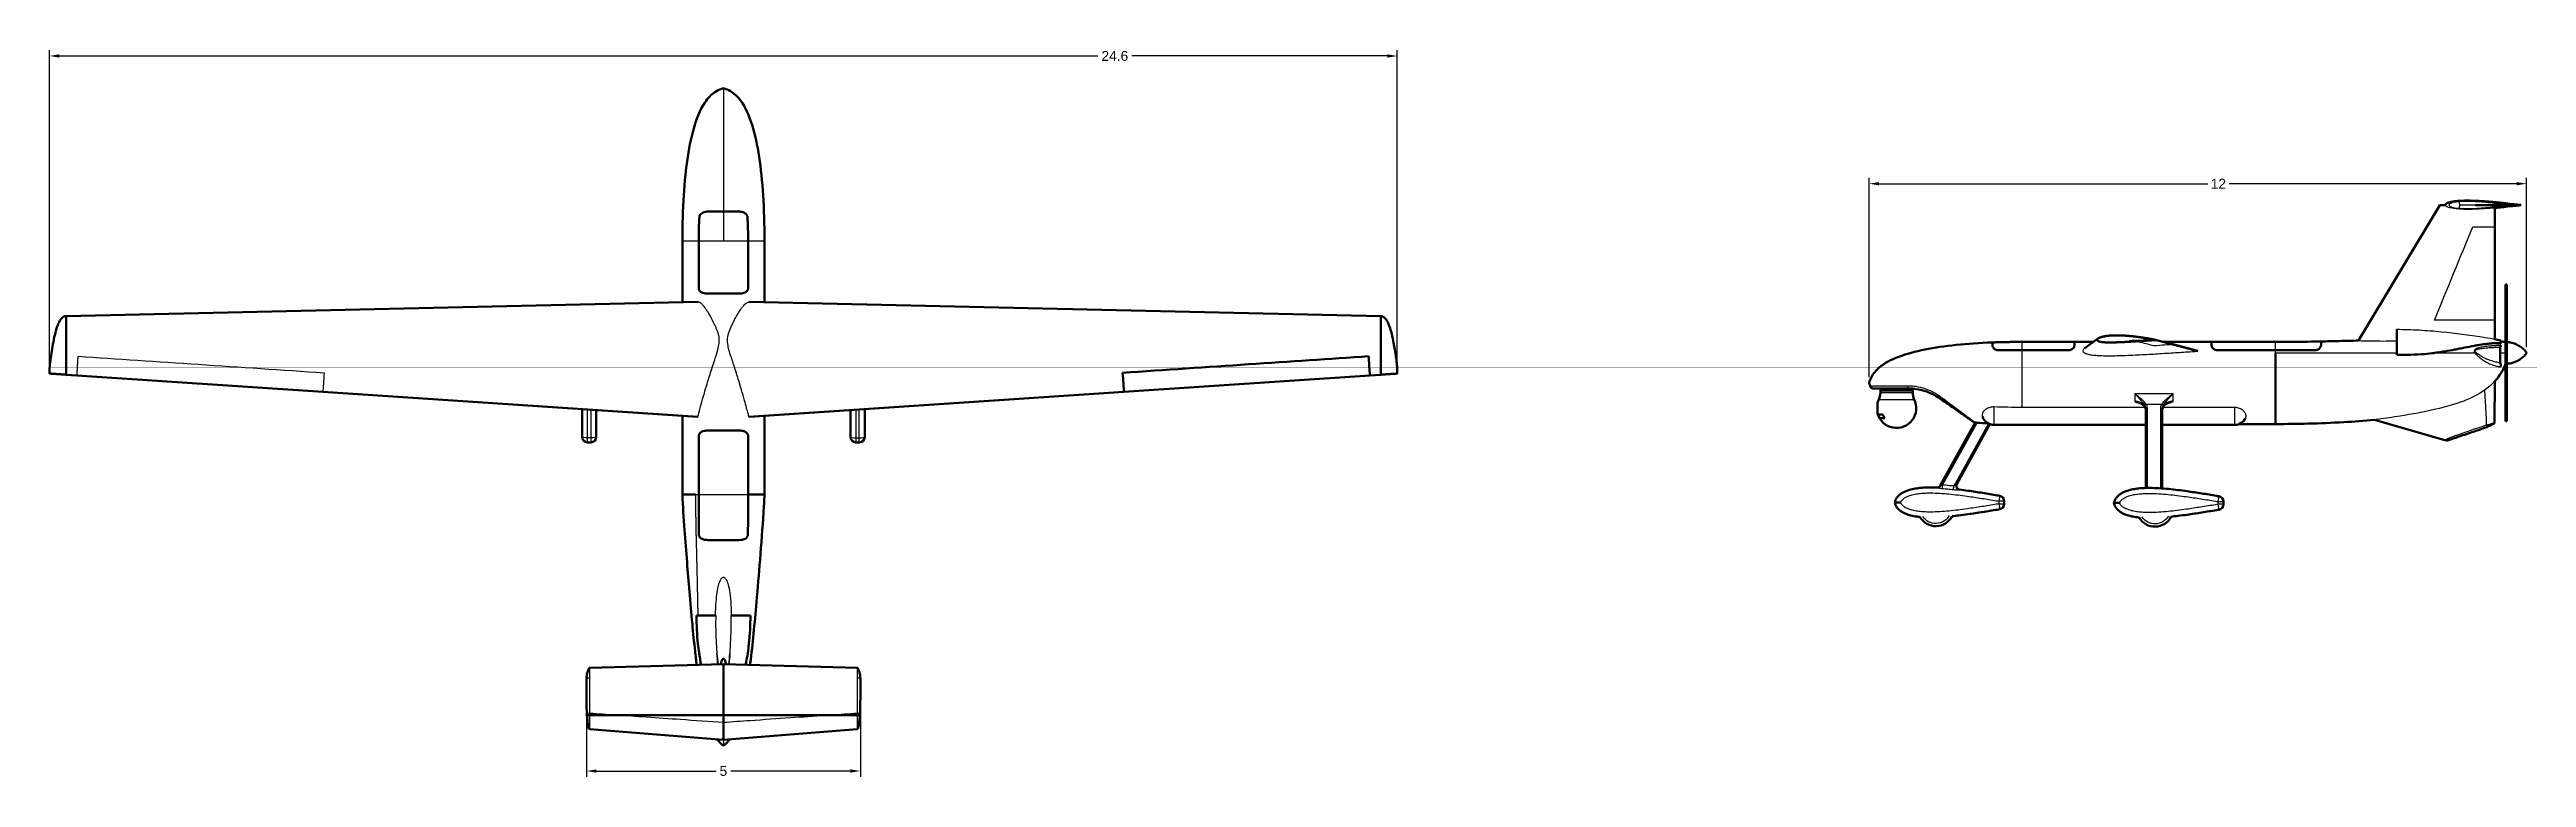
# Model space of a CAD drawing. Header units: inches. Extents: x -35.3 to 25, y 1.9 to 19.6.
import ezdxf

# ---------------------------------------------------------------- set-up
doc = ezdxf.new("R2010")
doc.units = ezdxf.units.IN
doc.header["$LTSCALE"] = 0.75
doc.header["$MEASUREMENT"] = 0
for name, color, linetype, lineweight in [('Dimensions', 7, 'Continuous', 25), ('Visible', 7, 'Continuous', 50), ('Visible Narrow', 7, 'Continuous', 25)]:
    doc.layers.add(name, color=color, linetype=linetype, lineweight=lineweight)
doc.styles.get("Standard").update_dxf_attribs({"font": 'arial.ttf'})
doc.dimstyles.get("Standard").update_dxf_attribs({"dimtxt": 0.24, "dimasz": 0.24, "dimexe": 0.14, "dimexo": 0.14, "dimgap": 0.1, "dimtad": 0, "dimtih": 1, "dimtoh": 1, "dimlfac": 0.083333, "dimzin": 12, "dimdsep": 46, "dimtxsty": 'Standard', "dimcen": 0, "dimclrd": 256, "dimclre": 256, "dimclrt": 256, "dimazin": 3, "dimtp": 0.01, "dimtm": 0.01, "dimtfac": 1, "dimtofl": 0, "dimtmove": 0, "dimatfit": 3, "dimfxl": 1, "dimtolj": 1, "dimtzin": 12, "dimarcsym": 1})

msp = doc.modelspace()

# ---------------------------------------------------------------- blocks, each defined once
blk = doc.blocks.new('*D6')
at = {"layer": 'Defpoints', "color": 0, "transparency": 16777216}
for p in [(-2.463236, 19.458786), (-35.269251, 11.725094), (-2.463236, 11.725094)]:
    blk.add_point(p, dxfattribs=at)
at = {"layer": 'Dimensions', "lineweight": -2, "transparency": 16777216}
for p, q in [((-35.269251, 11.865094), (-35.269251, 19.598786)), ((-35.029251, 19.458786), (-9.752496, 19.458786)), ((-2.703236, 19.458786), (-8.925156, 19.458786)), ((-2.463236, 11.865094), (-2.463236, 19.598786))]:
    blk.add_line(p, q, dxfattribs=at)
at = {"layer": 'Dimensions', "transparency": 16777216}
for points in [[(-35.029251, 19.498786), (-35.029251, 19.418786), (-35.269251, 19.458786)], [(-2.703236, 19.498786), (-2.703236, 19.418786), (-2.463236, 19.458786)]]:
    blk.add_solid(points, dxfattribs=at)
at = {"layer": 'Dimensions', "transparency": 16777216, "insert": (-9.338826, 19.458786), "char_height": 0.24, "attachment_point": 5}
blk.add_mtext('\\A1;24.6', dxfattribs=at)
blk = doc.blocks.new('*D7')
at = {"layer": 'Defpoints', "color": 0, "transparency": 16777216}
for p in [(25.022089, 16.348685), (25.022089, 12.229037), (9.022089, 11.495704)]:
    blk.add_point(p, dxfattribs=at)
at = {"layer": 'Dimensions', "lineweight": -2, "transparency": 16777216}
for p, q in [((9.022089, 11.635704), (9.022089, 16.488685)), ((9.262089, 16.348685), (17.264115, 16.348685)), ((24.782089, 16.348685), (17.78286, 16.348685)), ((25.022089, 12.369037), (25.022089, 16.488685))]:
    blk.add_line(p, q, dxfattribs=at)
at = {"layer": 'Dimensions', "transparency": 16777216}
for points in [[(9.262089, 16.388685), (9.262089, 16.308685), (9.022089, 16.348685)], [(24.782089, 16.388685), (24.782089, 16.308685), (25.022089, 16.348685)]]:
    blk.add_solid(points, dxfattribs=at)
at = {"layer": 'Dimensions', "transparency": 16777216, "insert": (17.523488, 16.348685), "char_height": 0.24, "attachment_point": 5}
blk.add_mtext('\\A1;12', dxfattribs=at)
blk = doc.blocks.new('*D8')
at = {"layer": 'Defpoints', "color": 0, "transparency": 16777216}
for p in [(-22.199577, 3.912125), (-15.53291, 3.912125), (-15.53291, 2.046313)]:
    blk.add_point(p, dxfattribs=at)
at = {"layer": 'Dimensions', "lineweight": -2, "transparency": 16777216}
for p, q in [((-22.199577, 3.772125), (-22.199577, 1.906313)), ((-15.53291, 3.772125), (-15.53291, 1.906313)), ((-21.959577, 2.046313), (-19.045807, 2.046313)), ((-15.77291, 2.046313), (-18.68668, 2.046313))]:
    blk.add_line(p, q, dxfattribs=at)
at = {"layer": 'Dimensions', "transparency": 16777216}
for points in [[(-21.959577, 2.086313), (-21.959577, 2.006313), (-22.199577, 2.046313)], [(-15.77291, 2.086313), (-15.77291, 2.006313), (-15.53291, 2.046313)]]:
    blk.add_solid(points, dxfattribs=at)
at = {"layer": 'Dimensions', "transparency": 16777216, "insert": (-18.866243, 2.046313), "char_height": 0.24, "attachment_point": 5}
blk.add_mtext('\\A1;5', dxfattribs=at)

# ---------------------------------------------------------------- dimensions: what is measured, and where the dimension line sits
at = {"layer": 'Dimensions'}
dim = msp.add_linear_dim(base=(-2.463, 19.459), p1=(-35.269, 11.725), p2=(-2.463, 11.725), angle=0, dimstyle='Standard', override={"dimlfac": 0.75}, dxfattribs=at)
dim.commit()
dim.dimension.update_dxf_attribs({"geometry": '*D6', "text_midpoint": (-9.339, 19.459), "dimtype": 161})
dim = msp.add_linear_dim(base=(25.022, 16.349), p1=(9.022, 11.496), p2=(25.022, 12.229), dimstyle='Standard', override={"dimlfac": 0.75}, dxfattribs=at)
dim.commit()
dim.dimension.update_dxf_attribs({"geometry": '*D7', "text_midpoint": (17.523, 16.349), "dimtype": 160})
dim = msp.add_aligned_dim(p1=(-22.2, 3.912), p2=(-15.533, 3.912), distance=-1.866, dimstyle='Standard', override={"dimlfac": 0.75, "dimclrd": 256, "dimclre": 256}, dxfattribs=at)
dim.commit()
dim.dimension.update_dxf_attribs({"geometry": '*D8', "text_midpoint": (-18.866, 2.046)})

# ---------------------------------------------------------------- linework, layer by layer
at = {"layer": 'Visible', "extrusion": (-1, 2e-16, 0)}
for p, q in [((20.935, 12.528), (22.915, 15.829)), ((24.249, 15.296, 0.002), (24.249, 15.759, 0.002)), ((24.886, 15.831, 0.004), (24.625, 15.831, 3.254)), ((24.625, 15.827, 3.254), (24.886, 15.827, 0.004)), ((24.886, 15.827, 0.004), (24.886, 15.831, 0.004)), ((24.249, 13.029, 0.004), (24.249, 15.296, 0.002)), ((24.515, 13.896), (24.542, 13.896)), ((24.249, 12.565, 0.004), (24.249, 13.029, 0.004)), ((12.74, 12.496), (14.022, 12.496)), ((13.889, 12.296, 0.6), (12.74, 12.296, 0.6)), ((13.889, 12.296, 0.6), (12.74, 12.296, 0.6)), ((14.022, 12.496), (14.479, 12.496)), ((14.27, 12.343, 0.532), (14.592, 12.579, 16.001)), ((14.592, 12.579, -16.001), (14.592, 12.579, -16.001)), ((15.969, 12.55, 16.402), (15.969, 12.55, 16.402)), ((16.013, 12.54, 15.736), (15.995, 12.545, 16.002)), ((16.013, 12.537, 15.736), (15.995, 12.541, 16.002)), ((16.414, 12.437, 9.749), (16.013, 12.54, 15.736)), ((16.414, 12.431, 9.749), (16.013, 12.537, 15.736)), ((16.186, 12.496), (17.355, 12.496)), ((17.025, 12.278, 0.622), (16.414, 12.437, 9.749)), ((17.024, 12.271, 0.631), (16.414, 12.431, 9.749)), ((17.355, 12.496), (18.915, 12.496)), ((18.915, 12.296, 0.6), (17.489, 12.296, 0.6)), ((18.915, 12.296, 0.6), (17.489, 12.296, 0.6)), ((24.249, 11.535, 0.004), (24.247, 10.535, 0.002)), ((9.295, 11.302), (9.295, 11.256)), ((9.503, 11.346, 0.186), (9.503, 11.362, 0.186)), ((9.875, 11.362, 0.186), (9.875, 11.346, 0.186)), ((10.082, 11.302), (10.082, 11.256)), ((15.755, 10.854, 1.092), (15.755, 8.939, 2.922)), ((16.155, 8.928, 2.932), (16.155, 10.854, 1.092)), ((11.603, 10.53, 0.01), (10.755, 8.996, 0.01)), ((11.158, 9.035, 0.01), (11.963, 10.492, 0.01)), ((12.061, 10.476, 0.531), (15.755, 10.476, 0.531)), ((16.155, 10.476, 0.531), (17.917, 10.476, 0.531)), ((18.024, 10.496), (18.915, 10.496)), ((23.033, 10.104, 0), (21.323, 10.596, 0)), ((24.515, 10.562), (24.542, 10.562)), ((12.312, 8.553, 0.04), (12.312, 8.618, 0.04)), ((17.645, 8.541, 3.307), (17.645, 8.607, 3.307))]:
    msp.add_line(p, q, dxfattribs=at)
at = {"layer": 'Visible', "extrusion": (-1e-16, 1, 0)}
for p, q in [((-19.866, 14.953, -0.471), (-19.866, 13.46, -0.471)), ((-19.466, 13.805, 0.329), (-19.466, 14.953, 0.329)), ((-19.466, 13.805, 0.329), (-19.466, 14.953, 0.329)), ((-18.266, 14.953, 0.329), (-18.266, 13.805, 0.329)), ((-18.266, 14.953, 0.329), (-18.266, 13.805, 0.329)), ((-17.866, 14.953, -0.471), (-17.866, 13.46, -0.471)), ((-34.868, 13.125, 0.578), (-19.49, 13.468, 0.311)), ((-18.242, 13.468, 0.311), (-2.864, 13.125, 0.578)), ((-35.268, 11.725, 0.584), (-35.268, 11.725, 0.584)), ((-34.602, 11.68, 0.57), (-34.868, 11.698, 0.575)), ((-34.602, 11.68, 0.574), (-34.868, 11.698, 0.579)), ((-28.616, 11.28, 0.465), (-34.602, 11.68, 0.57)), ((-28.616, 11.28, 0.47), (-34.602, 11.68, 0.574)), ((-9.117, 11.28, 0.47), (-3.13, 11.68, 0.574)), ((-9.117, 11.28, 0.465), (-3.13, 11.68, 0.57)), ((-3.13, 11.68, 0.57), (-2.864, 11.698, 0.575)), ((-3.13, 11.68, 0.574), (-2.864, 11.698, 0.579)), ((-3.13, 11.68, 0.574), (-3.13, 11.68, 0.57)), ((-3.13, 11.68, 0.574), (-3.13, 11.68, 0.57)), ((-2.464, 11.725, 0.584), (-2.464, 11.725, 0.584)), ((-19.489, 10.669, 0.312), (-28.616, 11.28, 0.47)), ((-19.498, 10.669, 0.305), (-28.616, 11.28, 0.465)), ((-18.244, 10.669, 0.312), (-9.117, 11.28, 0.47)), ((-18.235, 10.669, 0.305), (-9.117, 11.28, 0.465)), ((-9.117, 11.28, 0.465), (-9.117, 11.28, 0.47)), ((-9.117, 11.28, 0.465), (-9.117, 11.28, 0.47)), ((-19.866, 10.694, -0.471), (-19.866, 8.778, -0.471)), ((-17.866, 10.694, -0.471), (-17.866, 8.778, -0.471)), ((-19.466, 8.778, 0.329), (-19.466, 10.205, 0.329)), ((-19.466, 8.778, 0.329), (-19.466, 10.205, 0.329)), ((-18.266, 10.205, 0.329), (-18.266, 8.778, 0.329)), ((-18.266, 10.205, 0.329), (-18.266, 8.778, 0.329)), ((-22.12, 4.558, 3.863), (-18.866, 4.645, 3.863)), ((-18.866, 4.645, 3.863), (-15.612, 4.558, 3.863)), ((-18.871, 2.808, 3.865), (-22.12, 3.069, 3.864)), ((-15.612, 3.069, 3.864), (-18.862, 2.808, 3.865))]:
    msp.add_line(p, q, dxfattribs=at)
at = {"layer": 'Visible', "extrusion": (-1, 2e-16, 0)}
for centre, radius, start, end in [((-12.229, 0, -24.515), 1.667, 0, 180), ((-12.179, 0.006, -21.864), 0.65, 90, 163.91805), ((-11.496, 0, -17.355), 1, 158.96053, 180), ((-11.496, 0, -17.355), 1, 158.96053, 180), ((-11.496, 0, -18.915), 1, 0, 137.16657), ((-12.061, -0.113, -24.397), 0.484, 144.33895, 166.56015)]:
    msp.add_arc(centre, radius, start, end, dxfattribs=at)
at = {"layer": 'Visible', "extrusion": (1, -2e-16, 0)}
for centre, radius, start, end in [((12.229, 0, 24.542), 1.667, 0, 180), ((11.496, 0, 14.022), 1, 0, 21.03947), ((11.496, 0, 14.022), 1, 0, 21.03947), ((12.172, 0.286, 24.384), 0.198, 7.40092, 161.64371), ((12.172, 0.286, 24.397), 0.238, 188.26573, 191.23502), ((10.882, 0, 9.226), 0.131, 0, 180)]:
    msp.add_arc(centre, radius, start, end, dxfattribs=at)
at = {"layer": 'Visible', "extrusion": (1e-16, -1, 0)}
msp.add_arc((-18.866, -0.471, -13.672), 1, 68.96053, 111.03947, dxfattribs=at)
msp.add_arc((-18.866, -0.471, -13.672), 1, 68.96053, 111.03947, dxfattribs=at)
at = {"layer": 'Visible', "extrusion": (0, -2e-16, -1)}
for centre, radius, start, end in [((-9.689, 10.882), 0.481, 153.65058, 344.17338), ((-9.689, 10.882), 0.481, 15.82662, 26.34942), ((-8.934, 11.256), 0.361, 180, 206.34942), ((-9.339, 11.302), 0.0437, 0, 90), ((-10.039, 11.302), 0.0437, 90, 180), ((-10.443, 11.256), 0.361, 333.65058, 0), ((-9.689, 10.882, -0.066), 0.477, 329.68759, 341.26558), ((-12.061, 10.776, -0.531), 0.3, 270, 340.67425), ((-17.917, 10.776, -0.531), 0.3, 205.1663, 270), ((-12.178, 8.553, -0.04), 0.133, 180, 260.43887)]:
    msp.add_arc(centre, radius, start, end, dxfattribs=at)
at = {"layer": 'Visible', "extrusion": (-2e-16, -1, 2e-16)}
for centre, radius, start, end in [((9.689, 0, -11.346), 0.35, 0, 180), ((9.689, 0, -10.642), 0.417, 132.70888, 170.94055)]:
    msp.add_arc(centre, radius, start, end, dxfattribs=at)
at = {"layer": 'Visible', "extrusion": (-1e-16, 1, 0)}
for centre, radius, start, end in [((18.866, -0.471, 10.338), 1, 68.96053, 111.03947), ((18.866, -0.471, 10.338), 1, 68.96053, 111.03947), ((18.866, -0.471, 8.778), 1, 0, 47.16657), ((18.866, -0.471, 8.778), 1, 126.8699, 180), ((18.873, 0.213, 5.83), 0.65, 0, 73.91805), ((18.86, 0.213, 5.83), 0.65, 106.08195, 180)]:
    msp.add_arc(centre, radius, start, end, dxfattribs=at)
at = {"layer": 'Visible', "extrusion": (2e-16, 1, -2e-16)}
msp.add_arc((-9.689, 0, 10.729), 0.456, 8.27005, 42.16351, dxfattribs=at)
at = {"layer": 'Visible'}
for centre, radius, start, end in [((9.689, 10.882, 0.306), 0.371, 204.36065, 220.40461), ((-22.173, 10.182, -3.36), 0.133, 180, 270), ((-22.093, 10.182, -3.36), 0.133, 270, 0), ((10.674, 9.041, 0.01), 0.0933, 267.57503, 331.07676), ((17.512, 8.607, 3.307), 0.133, 0, 80.43539), ((17.512, 8.541, 3.307), 0.133, 279.56461, 0), ((10.645, 8.452, 0.044), 0.444, 209.84697, 333.19384), ((15.978, 8.441, 3.311), 0.444, 209.84665, 333.19649)]:
    msp.add_arc(centre, radius, start, end, dxfattribs=at)
at = {"layer": 'Visible', "extrusion": (1e-16, -3e-16, -1)}
msp.add_arc((-11.607, 10.596), 0.0667, 273.76842, 305, dxfattribs=at)
at = {"layer": 'Visible', "extrusion": (0, -4.7e-15, -1)}
msp.add_arc((15.64, 10.182, 3.36), 0.133, 270, 0, dxfattribs=at)
at = {"layer": 'Visible', "extrusion": (-4.7e-15, 0, -1)}
msp.add_arc((15.56, 10.182, 3.36), 0.133, 180, 270, dxfattribs=at)
at = {"layer": 'Visible', "extrusion": (-1.5e-15, 0, -1)}
msp.add_arc((-11.239, 8.99, -0.01), 0.0933, 277.13507, 28.92324, dxfattribs=at)
at = {"layer": 'Visible', "extrusion": (0, -3e-16, -1)}
msp.add_arc((-12.178, 8.618, -0.04), 0.133, 99.56113, 180, dxfattribs=at)
at = {"layer": 'Visible', "extrusion": (0.162387, -0.986727, 2e-16)}
msp.add_ellipse((11.653, 10.538, 0.01), major_axis=(0.0503, 0.0083), ratio=0.785115, start_param=2.997567, end_param=3.141593, dxfattribs=at)
at = {"layer": 'Visible'}
for points, degree, knots in [([(-19.866, 14.953, -0.471), (-19.866, 15.356, -0.471), (-19.855, 15.725, -0.471), (-19.812, 16.404, -0.471), (-19.78, 16.715, -0.471), (-19.692, 17.287, -0.471), (-19.635, 17.549, -0.471), (-19.49, 18.013, -0.471), (-19.4, 18.215, -0.471), (-19.214, 18.468, -0.471), (-19.131, 18.547, -0.471), (-18.984, 18.633, -0.471), (-18.927, 18.656, -0.471), (-18.866, 18.672, -0.471)], 3, [-1, -1, -1, -1, -0.8, -0.8, -0.6, -0.6, -0.4, -0.4, -0.2, -0.2, -0.0722, -0.0722, 0, 0, 0, 0]), ([(-17.866, 14.953, -0.471), (-17.866, 15.356, -0.471), (-17.877, 15.725, -0.471), (-17.92, 16.404, -0.471), (-17.953, 16.715, -0.471), (-18.041, 17.287, -0.471), (-18.097, 17.549, -0.471), (-18.243, 18.013, -0.471), (-18.332, 18.215, -0.471), (-18.519, 18.468, -0.471), (-18.601, 18.547, -0.471), (-18.749, 18.633, -0.471), (-18.806, 18.656, -0.471), (-18.866, 18.672, -0.471)], 3, [-1, -1, -1, -1, -0.8, -0.8, -0.6, -0.6, -0.4, -0.4, -0.2, -0.2, -0.0722, -0.0722, 0, 0, 0, 0]), ([(23.049, 15.829), (23.049, 15.83), (23.049, 15.831), (23.049, 15.832), (23.049, 15.835), (23.05, 15.837), (23.051, 15.84), (23.052, 15.843), (23.054, 15.845), (23.055, 15.848), (23.057, 15.85), (23.059, 15.853), (23.061, 15.855), (23.064, 15.857), (23.066, 15.859), (23.069, 15.861), (23.072, 15.863), (23.075, 15.865), (23.078, 15.867), (23.081, 15.869), (23.084, 15.871), (23.088, 15.873), (23.091, 15.875), (23.095, 15.876), (23.098, 15.878), (23.102, 15.88), (23.106, 15.881), (23.11, 15.883), (23.114, 15.884), (23.118, 15.886), (23.122, 15.887), (23.126, 15.889), (23.13, 15.89), (23.134, 15.891), (23.139, 15.893), (23.143, 15.894), (23.147, 15.895), (23.152, 15.896), (23.156, 15.898), (23.161, 15.899), (23.166, 15.9), (23.17, 15.901), (23.175, 15.902), (23.18, 15.903), (23.185, 15.904), (23.189, 15.905), (23.194, 15.906), (23.199, 15.907), (23.204, 15.908), (23.209, 15.909), (23.214, 15.91), (23.219, 15.911), (23.224, 15.912), (23.23, 15.913), (23.235, 15.914), (23.24, 15.915), (23.245, 15.915), (23.251, 15.916), (23.256, 15.917), (23.261, 15.918), (23.267, 15.919), (23.272, 15.919), (23.277, 15.92), (23.283, 15.921), (23.288, 15.921), (23.294, 15.922), (23.3, 15.923), (23.305, 15.923), (23.311, 15.924), (23.316, 15.924), (23.322, 15.925), (23.328, 15.926), (23.333, 15.926), (23.339, 15.927), (23.345, 15.927), (23.351, 15.928), (23.357, 15.928), (23.362, 15.928), (23.368, 15.929), (23.374, 15.929), (23.38, 15.93), (23.386, 15.93), (23.392, 15.931), (23.398, 15.931), (23.404, 15.931), (23.41, 15.932), (23.416, 15.932), (23.422, 15.932), (23.428, 15.933), (23.434, 15.933), (23.44, 15.933), (23.446, 15.933), (23.452, 15.934), (23.458, 15.934), (23.465, 15.934), (23.471, 15.934), (23.477, 15.935), (23.483, 15.935), (23.489, 15.935), (23.496, 15.935), (23.502, 15.935), (23.508, 15.935), (23.514, 15.935), (23.521, 15.936), (23.527, 15.936), (23.533, 15.936), (23.54, 15.936), (23.546, 15.936), (23.552, 15.936), (23.559, 15.936), (23.565, 15.936), (23.571, 15.936), (23.578, 15.936), (23.584, 15.936), (23.591, 15.936), (23.597, 15.936), (23.604, 15.936), (23.61, 15.936), (23.616, 15.936), (23.623, 15.936), (23.629, 15.936), (23.636, 15.936), (23.642, 15.936), (23.649, 15.936), (23.655, 15.935), (23.662, 15.935), (23.669, 15.935), (23.675, 15.935), (23.682, 15.935), (23.688, 15.935), (23.695, 15.935), (23.701, 15.935), (23.708, 15.934), (23.715, 15.934), (23.721, 15.934), (23.728, 15.934), (23.734, 15.934), (23.741, 15.933), (23.748, 15.933), (23.754, 15.933), (23.761, 15.933), (23.767, 15.932), (23.774, 15.932), (23.781, 15.932), (23.787, 15.932), (23.794, 15.931), (23.801, 15.931), (23.807, 15.931), (23.814, 15.93), (23.821, 15.93), (23.827, 15.93), (23.834, 15.929), (23.841, 15.929), (23.847, 15.929), (23.854, 15.928), (23.861, 15.928), (23.868, 15.928), (23.874, 15.927), (23.881, 15.927), (23.888, 15.927), (23.894, 15.926), (23.901, 15.926), (23.908, 15.926), (23.914, 15.925), (23.921, 15.925), (23.928, 15.924), (23.934, 15.924), (23.941, 15.923), (23.948, 15.923), (23.955, 15.923), (23.961, 15.922), (23.968, 15.922), (23.975, 15.921), (23.981, 15.921), (23.988, 15.92), (23.995, 15.92), (24.001, 15.919), (24.008, 15.919), (24.015, 15.918), (24.022, 15.918), (24.028, 15.918), (24.035, 15.917), (24.042, 15.917), (24.048, 15.916), (24.055, 15.916), (24.062, 15.915), (24.068, 15.915), (24.075, 15.914), (24.082, 15.913), (24.088, 15.913), (24.095, 15.912), (24.101, 15.912), (24.108, 15.911), (24.115, 15.911), (24.121, 15.91), (24.128, 15.91), (24.135, 15.909), (24.141, 15.909), (24.148, 15.908), (24.154, 15.907), (24.161, 15.907), (24.168, 15.906), (24.174, 15.906), (24.181, 15.905), (24.187, 15.905), (24.194, 15.904), (24.2, 15.903), (24.207, 15.903), (24.214, 15.902), (24.22, 15.902), (24.227, 15.901), (24.233, 15.901), (24.24, 15.9), (24.246, 15.899), (24.253, 15.899), (24.259, 15.898), (24.265, 15.897), (24.272, 15.897), (24.277, 15.896), (24.281, 15.896), (24.284, 15.896), (24.286, 15.896), (24.286, 15.896)], 5, [-0.5, -0.5, -0.5, -0.5, -0.5, -0.5, -0.4984615, -0.4969231, -0.4953846, -0.4938462, -0.4923077, -0.4907692, -0.4892308, -0.4876923, -0.4861538, -0.4846154, -0.4830769, -0.4815385, -0.48, -0.4784615, -0.4769231, -0.4753846, -0.4738462, -0.4723077, -0.4707692, -0.4692308, -0.4676923, -0.4661538, -0.4646154, -0.4630769, -0.4615385, -0.46, -0.4584615, -0.4569231, -0.4553846, -0.4538462, -0.4523077, -0.4507692, -0.4492308, -0.4476923, -0.4461538, -0.4446154, -0.4430769, -0.4415385, -0.44, -0.4384615, -0.4369231, -0.4353846, -0.4338462, -0.4323077, -0.4307692, -0.4292308, -0.4276923, -0.4261538, -0.4246154, -0.4230769, -0.4215385, -0.42, -0.4184615, -0.4169231, -0.4153846, -0.4138462, -0.4123077, -0.4107692, -0.4092308, -0.4076923, -0.4061538, -0.4046154, -0.4030769, -0.4015385, -0.4, -0.3984615, -0.3969231, -0.3953846, -0.3938462, -0.3923077, -0.3907692, -0.3892308, -0.3876923, -0.3861538, -0.3846154, -0.3830769, -0.3815385, -0.38, -0.3784615, -0.3769231, -0.3753846, -0.3738462, -0.3723077, -0.3707692, -0.3692308, -0.3676923, -0.3661538, -0.3646154, -0.3630769, -0.3615385, -0.36, -0.3584615, -0.3569231, -0.3553846, -0.3538462, -0.3523077, -0.3507692, -0.3492308, -0.3476923, -0.3461538, -0.3446154, -0.3430769, -0.3415385, -0.34, -0.3384615, -0.3369231, -0.3353846, -0.3338462, -0.3323077, -0.3307692, -0.3292308, -0.3276923, -0.3261538, -0.3246154, -0.3230769, -0.3215385, -0.32, -0.3184615, -0.3169231, -0.3153846, -0.3138462, -0.3123077, -0.3107692, -0.3092308, -0.3076923, -0.3061538, -0.3046154, -0.3030769, -0.3015385, -0.3, -0.2984615, -0.2969231, -0.2953846, -0.2938462, -0.2923077, -0.2907692, -0.2892308, -0.2876923, -0.2861538, -0.2846154, -0.2830769, -0.2815385, -0.28, -0.2784615, -0.2769231, -0.2753846, -0.2738462, -0.2723077, -0.2707692, -0.2692308, -0.2676923, -0.2661538, -0.2646154, -0.2630769, -0.2615385, -0.26, -0.2584615, -0.2569231, -0.2553846, -0.2538462, -0.2523077, -0.2507692, -0.2492308, -0.2476923, -0.2461538, -0.2446154, -0.2430769, -0.2415385, -0.24, -0.2384615, -0.2369231, -0.2353846, -0.2338462, -0.2323077, -0.2307692, -0.2292308, -0.2276923, -0.2261538, -0.2246154, -0.2230769, -0.2215385, -0.22, -0.2184615, -0.2169231, -0.2153846, -0.2138462, -0.2123077, -0.2107692, -0.2092308, -0.2076923, -0.2061538, -0.2046154, -0.2030769, -0.2015385, -0.2, -0.1984615, -0.1969231, -0.1953846, -0.1938462, -0.1923077, -0.1907692, -0.1892308, -0.1876923, -0.1861538, -0.1846154, -0.1830769, -0.1815385, -0.18, -0.1784615, -0.1769231, -0.1753846, -0.1738462, -0.1723077, -0.1707692, -0.1692308, -0.1676923, -0.1661538, -0.1658872, -0.1658872, -0.1658872, -0.1658872, -0.1658872, -0.1658872]), ([(24.286, 15.763), (24.286, 15.763), (24.284, 15.762), (24.281, 15.762), (24.277, 15.762), (24.272, 15.761), (24.265, 15.761), (24.26, 15.76), (24.255, 15.76), (24.252, 15.759), (24.25, 15.759), (24.249, 15.759)], 5, [-0.834112776, -0.834112776, -0.834112776, -0.834112776, -0.834112776, -0.834112776, -0.833846154, -0.832307692, -0.830769231, -0.829230769, -0.827692308, -0.826153846, -0.825254249, -0.825254249, -0.825254249, -0.825254249, -0.825254249, -0.825254249]), ([(24.286, 15.872, 2.629), (24.286, 15.875, 2.312), (24.286, 15.878, 1.992), (24.286, 15.886, 1.103), (24.286, 15.891, 0.55), (24.286, 15.896)], 3, [-59.775531, -59.775531, -59.775531, -59.775531, -37.704529, -37.704529, 0, 0, 0, 0]), ([(24.286, 15.896), (24.287, 15.895), (24.289, 15.895), (24.293, 15.895), (24.298, 15.894), (24.304, 15.894), (24.31, 15.893), (24.317, 15.893), (24.323, 15.892), (24.33, 15.891), (24.336, 15.891), (24.342, 15.89), (24.348, 15.889), (24.355, 15.889), (24.361, 15.888), (24.367, 15.887), (24.374, 15.887), (24.38, 15.886), (24.386, 15.885), (24.392, 15.885), (24.399, 15.884), (24.405, 15.884), (24.411, 15.883), (24.417, 15.882), (24.423, 15.882), (24.429, 15.881), (24.435, 15.88), (24.441, 15.88), (24.448, 15.879), (24.454, 15.878), (24.459, 15.878), (24.463, 15.877), (24.466, 15.877), (24.468, 15.877), (24.468, 15.877)], 5, [-0.16588722, -0.16588722, -0.16588722, -0.16588722, -0.16588722, -0.16588722, -0.16461538, -0.16307692, -0.16153846, -0.16, -0.15846154, -0.15692308, -0.15538462, -0.15384615, -0.15230769, -0.15076923, -0.14923077, -0.14769231, -0.14615385, -0.14461538, -0.14307692, -0.14153846, -0.14, -0.13846154, -0.13692308, -0.13538462, -0.13384615, -0.13230769, -0.13076923, -0.12923077, -0.12769231, -0.12615385, -0.12461538, -0.12307692, -0.12153846, -0.12092747, -0.12092747, -0.12092747, -0.12092747, -0.12092747, -0.12092747]), ([(24.286, 15.872, 2.629), (24.286, 15.875, 2.312), (24.286, 15.878, 1.992), (24.286, 15.886, 1.103), (24.286, 15.891, 0.55), (24.286, 15.896)], 3, [-59.775531, -59.775531, -59.775531, -59.775531, -37.704529, -37.704529, 0, 0, 0, 0]), ([(24.468, 15.781), (24.468, 15.781), (24.466, 15.781), (24.463, 15.781), (24.459, 15.78), (24.454, 15.78), (24.448, 15.779), (24.441, 15.778), (24.435, 15.778), (24.429, 15.777), (24.423, 15.776), (24.417, 15.776), (24.411, 15.775), (24.405, 15.775), (24.399, 15.774), (24.392, 15.773), (24.386, 15.773), (24.38, 15.772), (24.374, 15.771), (24.367, 15.771), (24.361, 15.77), (24.355, 15.769), (24.348, 15.769), (24.342, 15.768), (24.336, 15.767), (24.33, 15.767), (24.323, 15.766), (24.317, 15.766), (24.31, 15.765), (24.304, 15.764), (24.298, 15.764), (24.293, 15.763), (24.289, 15.763), (24.287, 15.763), (24.286, 15.763)], 5, [-0.87907253, -0.87907253, -0.87907253, -0.87907253, -0.87907253, -0.87907253, -0.87846154, -0.87692308, -0.87538462, -0.87384615, -0.87230769, -0.87076923, -0.86923077, -0.86769231, -0.86615385, -0.86461538, -0.86307692, -0.86153846, -0.86, -0.85846154, -0.85692308, -0.85538462, -0.85384615, -0.85230769, -0.85076923, -0.84923077, -0.84769231, -0.84615385, -0.84461538, -0.84307692, -0.84153846, -0.84, -0.83846154, -0.83692308, -0.83538462, -0.83411278, -0.83411278, -0.83411278, -0.83411278, -0.83411278, -0.83411278]), ([(-19.452, 15.538, 0.329), (-19.452, 15.546, 0.329), (-19.451, 15.554, 0.33), (-19.445, 15.574, 0.333), (-19.439, 15.585, 0.337), (-19.42, 15.61, 0.349), (-19.405, 15.623, 0.359), (-19.357, 15.651, 0.387), (-19.32, 15.662, 0.408), (-19.245, 15.671, 0.441), (-19.217, 15.672, 0.453), (-19.188, 15.672, 0.463)], 3, [-48.281243, -48.281243, -48.281243, -48.281243, -47.319307, -47.319307, -45.661658, -45.661658, -43.245778, -43.245778, -39.673505, -39.673505, -37.564264, -37.564264, -37.564264, -37.564264]), ([(-19.452, 15.538, 0.329), (-19.452, 15.546, 0.329), (-19.451, 15.554, 0.33), (-19.445, 15.574, 0.333), (-19.439, 15.585, 0.337), (-19.42, 15.61, 0.349), (-19.405, 15.623, 0.359), (-19.357, 15.651, 0.387), (-19.32, 15.662, 0.408), (-19.245, 15.671, 0.441), (-19.217, 15.672, 0.453), (-19.188, 15.672, 0.463)], 3, [-48.281243, -48.281243, -48.281243, -48.281243, -47.319307, -47.319307, -45.661658, -45.661658, -43.245778, -43.245778, -39.673505, -39.673505, -37.564264, -37.564264, -37.564264, -37.564264]), ([(-18.545, 15.672, 0.463), (-18.531, 15.672, 0.458), (-18.517, 15.671, 0.453), (-18.459, 15.669, 0.43), (-18.421, 15.663, 0.412), (-18.359, 15.643, 0.378), (-18.336, 15.63, 0.364), (-18.309, 15.606, 0.347), (-18.301, 15.596, 0.342), (-18.289, 15.575, 0.334), (-18.285, 15.565, 0.332), (-18.281, 15.549, 0.33), (-18.281, 15.544, 0.329), (-18.28, 15.538, 0.329)], 3, [-23.261518, -23.261518, -23.261518, -23.261518, -22.210742, -22.210742, -18.597366, -18.597366, -15.121, -15.121, -13.142381, -13.142381, -11.594851, -11.594851, -10.811799, -10.811799, -10.811799, -10.811799]), ([(-18.545, 15.672, 0.463), (-18.531, 15.672, 0.458), (-18.517, 15.671, 0.453), (-18.459, 15.669, 0.43), (-18.421, 15.663, 0.412), (-18.359, 15.643, 0.378), (-18.336, 15.63, 0.364), (-18.309, 15.606, 0.347), (-18.301, 15.596, 0.342), (-18.289, 15.575, 0.334), (-18.285, 15.565, 0.332), (-18.281, 15.549, 0.33), (-18.281, 15.544, 0.329), (-18.28, 15.538, 0.329)], 3, [-23.261518, -23.261518, -23.261518, -23.261518, -22.210742, -22.210742, -18.597366, -18.597366, -15.121, -15.121, -13.142381, -13.142381, -11.594851, -11.594851, -10.811799, -10.811799, -10.811799, -10.811799]), ([(-19.225, 13.672, 0.463), (-19.234, 13.672, 0.459), (-19.243, 13.672, 0.456), (-19.272, 13.673, 0.443), (-19.292, 13.674, 0.435), (-19.329, 13.68, 0.416), (-19.348, 13.684, 0.406), (-19.38, 13.694, 0.387), (-19.396, 13.701, 0.378), (-19.417, 13.715, 0.364), (-19.424, 13.72, 0.359), (-19.436, 13.732, 0.351), (-19.442, 13.738, 0.347), (-19.45, 13.749, 0.341), (-19.452, 13.753, 0.34), (-19.457, 13.763, 0.336), (-19.459, 13.768, 0.334), (-19.463, 13.778, 0.332), (-19.464, 13.783, 0.331), (-19.466, 13.794, 0.33), (-19.466, 13.8, 0.329), (-19.466, 13.805, 0.329)], 3, [38.982932, 38.982932, 38.982932, 38.982932, 39.621013, 39.621013, 41.066721, 41.066721, 42.51243, 42.51243, 43.744915, 43.744915, 44.361157, 44.361157, 44.977399, 44.977399, 45.338085, 45.338085, 45.698771, 45.698771, 46.059457, 46.059457, 46.420143, 46.420143, 46.420143, 46.420143]), ([(-19.225, 13.672, 0.463), (-19.234, 13.672, 0.459), (-19.243, 13.672, 0.456), (-19.272, 13.673, 0.443), (-19.292, 13.674, 0.435), (-19.329, 13.68, 0.416), (-19.348, 13.684, 0.406), (-19.38, 13.694, 0.387), (-19.396, 13.701, 0.378), (-19.417, 13.715, 0.364), (-19.424, 13.72, 0.359), (-19.436, 13.732, 0.351), (-19.442, 13.738, 0.347), (-19.45, 13.749, 0.341), (-19.452, 13.753, 0.34), (-19.457, 13.763, 0.336), (-19.459, 13.768, 0.334), (-19.463, 13.778, 0.332), (-19.464, 13.783, 0.331), (-19.466, 13.794, 0.33), (-19.466, 13.8, 0.329), (-19.466, 13.805, 0.329)], 3, [38.982932, 38.982932, 38.982932, 38.982932, 39.621013, 39.621013, 41.066721, 41.066721, 42.51243, 42.51243, 43.744915, 43.744915, 44.361157, 44.361157, 44.977399, 44.977399, 45.338085, 45.338085, 45.698771, 45.698771, 46.059457, 46.059457, 46.420143, 46.420143, 46.420143, 46.420143]), ([(-18.266, 13.805, 0.329), (-18.266, 13.8, 0.329), (-18.267, 13.794, 0.33), (-18.268, 13.783, 0.331), (-18.27, 13.778, 0.332), (-18.273, 13.768, 0.334), (-18.275, 13.763, 0.336), (-18.28, 13.753, 0.34), (-18.283, 13.749, 0.341), (-18.291, 13.738, 0.347), (-18.296, 13.732, 0.351), (-18.308, 13.72, 0.359), (-18.315, 13.715, 0.364), (-18.337, 13.701, 0.378), (-18.352, 13.694, 0.387), (-18.385, 13.684, 0.406), (-18.403, 13.68, 0.416), (-18.441, 13.674, 0.435), (-18.46, 13.673, 0.443), (-18.489, 13.672, 0.456), (-18.498, 13.672, 0.459), (-18.507, 13.672, 0.463)], 3, [15.473381, 15.473381, 15.473381, 15.473381, 15.834067, 15.834067, 16.194753, 16.194753, 16.555438, 16.555438, 16.916124, 16.916124, 17.532367, 17.532367, 18.148609, 18.148609, 19.381094, 19.381094, 20.826802, 20.826802, 22.272511, 22.272511, 22.910592, 22.910592, 22.910592, 22.910592]), ([(-18.266, 13.805, 0.329), (-18.266, 13.8, 0.329), (-18.267, 13.794, 0.33), (-18.268, 13.783, 0.331), (-18.27, 13.778, 0.332), (-18.273, 13.768, 0.334), (-18.275, 13.763, 0.336), (-18.28, 13.753, 0.34), (-18.283, 13.749, 0.341), (-18.291, 13.738, 0.347), (-18.296, 13.732, 0.351), (-18.308, 13.72, 0.359), (-18.315, 13.715, 0.364), (-18.337, 13.701, 0.378), (-18.352, 13.694, 0.387), (-18.385, 13.684, 0.406), (-18.403, 13.68, 0.416), (-18.441, 13.674, 0.435), (-18.46, 13.673, 0.443), (-18.489, 13.672, 0.456), (-18.498, 13.672, 0.459), (-18.507, 13.672, 0.463)], 3, [15.473381, 15.473381, 15.473381, 15.473381, 15.834067, 15.834067, 16.194753, 16.194753, 16.555438, 16.555438, 16.916124, 16.916124, 17.532367, 17.532367, 18.148609, 18.148609, 19.381094, 19.381094, 20.826802, 20.826802, 22.272511, 22.272511, 22.910592, 22.910592, 22.910592, 22.910592]), ([(-35.268, 11.858, 0.584), (-35.258, 11.977, 0.583), (-35.243, 12.095, 0.583), (-35.202, 12.364, 0.582), (-35.176, 12.515, 0.582), (-35.123, 12.733, 0.581), (-35.104, 12.802, 0.581), (-35.065, 12.912, 0.58), (-35.048, 12.954, 0.58), (-35.012, 13.02, 0.58), (-34.996, 13.045, 0.58), (-34.964, 13.082, 0.579), (-34.949, 13.095, 0.579), (-34.923, 13.111, 0.579), (-34.913, 13.116, 0.579), (-34.892, 13.123, 0.578), (-34.88, 13.125, 0.578), (-34.868, 13.125, 0.578)], 3, [0, 0, 0, 0, 8.171404, 8.171404, 18.637179, 18.637179, 23.542405, 23.542405, 26.65062, 26.65062, 28.685552, 28.685552, 30.007719, 30.007719, 30.757124, 30.757124, 31.560827, 31.560827, 31.560827, 31.560827]), ([(-2.864, 13.125, 0.578), (-2.85, 13.125, 0.578), (-2.837, 13.122, 0.578), (-2.811, 13.113, 0.579), (-2.799, 13.106, 0.579), (-2.776, 13.089, 0.579), (-2.765, 13.078, 0.579), (-2.739, 13.048, 0.58), (-2.726, 13.029, 0.58), (-2.695, 12.976, 0.58), (-2.68, 12.941, 0.58), (-2.646, 12.855, 0.581), (-2.63, 12.803, 0.581), (-2.594, 12.674, 0.581), (-2.576, 12.597, 0.582), (-2.538, 12.407, 0.582), (-2.519, 12.294, 0.582), (-2.487, 12.073, 0.583), (-2.474, 11.966, 0.583), (-2.464, 11.858, 0.584)], 3, [0, 0, 0, 0, 0.940338, 0.940338, 1.856697, 1.856697, 2.92961, 2.92961, 4.514555, 4.514555, 7.132612, 7.132612, 10.851304, 10.851304, 16.296581, 16.296581, 24.153555, 24.153555, 31.565165, 31.565165, 31.565165, 31.565165]), ([(12.022, 12.483), (11.705, 12.471), (11.413, 12.451), (10.867, 12.394), (10.614, 12.357), (10.147, 12.263), (9.933, 12.206), (9.555, 12.063), (9.393, 11.977), (9.187, 11.803), (9.122, 11.726), (9.053, 11.594), (9.035, 11.546), (9.022, 11.496)], 3, [-0.8746651, -0.8746651, -0.8746651, -0.8746651, -0.699732, -0.699732, -0.524799, -0.524799, -0.349866, -0.349866, -0.174933, -0.174933, -0.059873, -0.059873, 0, 0, 0, 0]), ([(12.022, 12.483), (12.05, 12.484), (12.186, 12.489), (12.327, 12.492), (12.471, 12.495), (12.62, 12.496), (12.74, 12.496)], 5, [0.8746651, 0.8746651, 0.8746651, 0.8746651, 0.8746651, 0.8746651, 0.9, 1, 1, 1, 1, 1, 1]), ([(12.155, 12.296, 0.586), (12.148, 12.296, 0.586), (12.14, 12.296, 0.584), (12.12, 12.3, 0.578), (12.108, 12.304, 0.572), (12.084, 12.316, 0.554), (12.07, 12.325, 0.539), (12.043, 12.354, 0.491), (12.032, 12.374, 0.454), (12.023, 12.408, 0.379), (12.022, 12.419, 0.35), (12.022, 12.429, 0.322)], 3, [-48.281243, -48.281243, -48.281243, -48.281243, -47.319307, -47.319307, -45.661658, -45.661658, -43.245778, -43.245778, -39.673505, -39.673505, -37.564264, -37.564264, -37.564264, -37.564264]), ([(12.155, 12.296, 0.586), (12.148, 12.296, 0.586), (12.14, 12.296, 0.584), (12.12, 12.3, 0.578), (12.108, 12.304, 0.572), (12.084, 12.316, 0.554), (12.07, 12.325, 0.539), (12.043, 12.354, 0.491), (12.032, 12.374, 0.454), (12.023, 12.408, 0.379), (12.022, 12.419, 0.35), (12.022, 12.429, 0.322)], 3, [-48.281243, -48.281243, -48.281243, -48.281243, -47.319307, -47.319307, -45.661658, -45.661658, -43.245778, -43.245778, -39.673505, -39.673505, -37.564264, -37.564264, -37.564264, -37.564264]), ([(14.022, 12.429, 0.359), (14.022, 12.426, 0.368), (14.022, 12.422, 0.377), (14.021, 12.41, 0.406), (14.019, 12.401, 0.425), (14.014, 12.382, 0.463), (14.01, 12.372, 0.481), (13.999, 12.354, 0.514), (13.992, 12.344, 0.53), (13.979, 12.33, 0.551), (13.973, 12.326, 0.558), (13.962, 12.317, 0.57), (13.956, 12.313, 0.576), (13.945, 12.308, 0.583), (13.94, 12.306, 0.586), (13.931, 12.302, 0.591), (13.926, 12.301, 0.593), (13.916, 12.298, 0.596), (13.91, 12.297, 0.598), (13.899, 12.296, 0.6), (13.894, 12.296, 0.6), (13.889, 12.296, 0.6)], 3, [38.982932, 38.982932, 38.982932, 38.982932, 39.621013, 39.621013, 41.066721, 41.066721, 42.51243, 42.51243, 43.744915, 43.744915, 44.361157, 44.361157, 44.977399, 44.977399, 45.338085, 45.338085, 45.698771, 45.698771, 46.059457, 46.059457, 46.420143, 46.420143, 46.420143, 46.420143]), ([(14.022, 12.429, 0.359), (14.022, 12.426, 0.368), (14.022, 12.422, 0.377), (14.021, 12.41, 0.406), (14.019, 12.401, 0.425), (14.014, 12.382, 0.463), (14.01, 12.372, 0.481), (13.999, 12.354, 0.514), (13.992, 12.344, 0.53), (13.979, 12.33, 0.551), (13.973, 12.326, 0.558), (13.962, 12.317, 0.57), (13.956, 12.313, 0.576), (13.945, 12.308, 0.583), (13.94, 12.306, 0.586), (13.931, 12.302, 0.591), (13.926, 12.301, 0.593), (13.916, 12.298, 0.596), (13.91, 12.297, 0.598), (13.899, 12.296, 0.6), (13.894, 12.296, 0.6), (13.889, 12.296, 0.6)], 3, [38.982932, 38.982932, 38.982932, 38.982932, 39.621013, 39.621013, 41.066721, 41.066721, 42.51243, 42.51243, 43.744915, 43.744915, 44.361157, 44.361157, 44.977399, 44.977399, 45.338085, 45.338085, 45.698771, 45.698771, 46.059457, 46.059457, 46.420143, 46.420143, 46.420143, 46.420143]), ([(15.878, 12.541, 16.331), (15.878, 12.541, 16.332), (15.878, 12.541, 16.332), (15.878, 12.541, 16.336), (15.878, 12.541, 16.339), (15.877, 12.541, 16.343), (15.876, 12.541, 16.345), (15.874, 12.54, 16.348), (15.873, 12.54, 16.349), (15.87, 12.54, 16.352), (15.868, 12.54, 16.354), (15.863, 12.539, 16.356), (15.86, 12.539, 16.357), (15.853, 12.539, 16.359), (15.848, 12.538, 16.359), (15.834, 12.537, 16.361), (15.824, 12.536, 16.361), (15.785, 12.533, 16.36), (15.757, 12.531, 16.354), (15.689, 12.527, 16.341), (15.648, 12.525, 16.333), (15.547, 12.521, 16.315), (15.485, 12.519, 16.304), (15.417, 12.518, 16.283), (15.408, 12.517, 16.28), (15.393, 12.517, 16.274), (15.386, 12.517, 16.271), (15.376, 12.517, 16.266), (15.373, 12.516, 16.264), (15.369, 12.516, 16.26), (15.369, 12.516, 16.259), (15.368, 12.516, 16.258), (15.368, 12.516, 16.257), (15.367, 12.516, 16.256), (15.367, 12.516, 16.255), (15.367, 12.516, 16.254), (15.367, 12.516, 16.254), (15.367, 12.516, 16.254)], 3, [9.157386, 9.157386, 9.157386, 9.157386, 9.185203, 9.185203, 9.387109, 9.387109, 9.511468, 9.511468, 9.609853, 9.609853, 9.809593, 9.809593, 10.006569, 10.006569, 10.312989, 10.312989, 11.015231, 11.015231, 12.954263, 12.954263, 15.794379, 15.794379, 20.057666, 20.057666, 20.696852, 20.696852, 21.176774, 21.176774, 21.4578, 21.4578, 21.527509, 21.527509, 21.576716, 21.576716, 21.626072, 21.626072, 21.627938, 21.627938, 21.627938, 21.627938]), ([(15.712, 12.586, 16.258), (15.712, 12.586, 16.259), (15.713, 12.586, 16.26), (15.714, 12.586, 16.265), (15.716, 12.586, 16.268), (15.72, 12.586, 16.274), (15.722, 12.585, 16.277), (15.73, 12.585, 16.284), (15.735, 12.584, 16.288), (15.752, 12.582, 16.3), (15.764, 12.581, 16.306), (15.805, 12.576, 16.327), (15.834, 12.572, 16.338), (15.886, 12.565, 16.353), (15.908, 12.562, 16.361), (15.938, 12.556, 16.371), (15.945, 12.555, 16.375), (15.954, 12.553, 16.38), (15.956, 12.553, 16.382), (15.959, 12.552, 16.384), (15.96, 12.552, 16.384), (15.962, 12.552, 16.384), (15.963, 12.552, 16.385), (15.964, 12.551, 16.384), (15.964, 12.551, 16.384), (15.965, 12.551, 16.384), (15.965, 12.551, 16.384), (15.966, 12.551, 16.383), (15.966, 12.551, 16.383), (15.968, 12.551, 16.381), (15.968, 12.551, 16.379), (15.969, 12.55, 16.374), (15.97, 12.55, 16.37), (15.971, 12.55, 16.363), (15.971, 12.55, 16.36), (15.972, 12.55, 16.357)], 3, [9.498644, 9.498644, 9.498644, 9.498644, 9.577898, 9.577898, 9.828794, 9.828794, 10.074173, 10.074173, 10.537396, 10.537396, 11.496941, 11.496941, 13.655651, 13.655651, 15.267675, 15.267675, 15.824573, 15.824573, 15.992919, 15.992919, 16.060214, 16.060214, 16.122275, 16.122275, 16.153074, 16.153074, 16.183953, 16.183953, 16.214739, 16.214739, 16.340169, 16.340169, 16.584935, 16.584935, 16.802869, 16.802869, 16.802869, 16.802869]), ([(17.489, 12.296, 0.6), (17.483, 12.296, 0.6), (17.478, 12.296, 0.6), (17.467, 12.297, 0.598), (17.462, 12.298, 0.596), (17.452, 12.301, 0.593), (17.447, 12.302, 0.591), (17.437, 12.306, 0.586), (17.433, 12.308, 0.583), (17.422, 12.313, 0.576), (17.416, 12.317, 0.57), (17.404, 12.326, 0.558), (17.399, 12.33, 0.551), (17.385, 12.344, 0.53), (17.378, 12.354, 0.514), (17.367, 12.372, 0.481), (17.364, 12.382, 0.463), (17.358, 12.401, 0.425), (17.357, 12.41, 0.406), (17.356, 12.422, 0.377), (17.355, 12.426, 0.368), (17.355, 12.429, 0.359)], 3, [46.420143, 46.420143, 46.420143, 46.420143, 46.780828, 46.780828, 47.141514, 47.141514, 47.5022, 47.5022, 47.862886, 47.862886, 48.479128, 48.479128, 49.095371, 49.095371, 50.327856, 50.327856, 51.773564, 51.773564, 53.219273, 53.219273, 53.857353, 53.857353, 53.857353, 53.857353]), ([(17.489, 12.296, 0.6), (17.483, 12.296, 0.6), (17.478, 12.296, 0.6), (17.467, 12.297, 0.598), (17.462, 12.298, 0.596), (17.452, 12.301, 0.593), (17.447, 12.302, 0.591), (17.437, 12.306, 0.586), (17.433, 12.308, 0.583), (17.422, 12.313, 0.576), (17.416, 12.317, 0.57), (17.404, 12.326, 0.558), (17.399, 12.33, 0.551), (17.385, 12.344, 0.53), (17.378, 12.354, 0.514), (17.367, 12.372, 0.481), (17.364, 12.382, 0.463), (17.358, 12.401, 0.425), (17.357, 12.41, 0.406), (17.356, 12.422, 0.377), (17.355, 12.426, 0.368), (17.355, 12.429, 0.359)], 3, [46.420143, 46.420143, 46.420143, 46.420143, 46.780828, 46.780828, 47.141514, 47.141514, 47.5022, 47.5022, 47.862886, 47.862886, 48.479128, 48.479128, 49.095371, 49.095371, 50.327856, 50.327856, 51.773564, 51.773564, 53.219273, 53.219273, 53.857353, 53.857353, 53.857353, 53.857353]), ([(18.915, 12.496), (19.061, 12.495), (19.207, 12.496), (19.576, 12.499), (19.799, 12.503), (20.022, 12.507)], 3, [0, 0, 0, 0, 10.000188, 10.000188, 25.300208, 25.300208, 25.300208, 25.300208]), ([(20.022, 12.429, 0.377), (20.022, 12.42, 0.399), (20.021, 12.41, 0.42), (20.015, 12.382, 0.472), (20.007, 12.366, 0.499), (19.989, 12.341, 0.536), (19.98, 12.33, 0.551), (19.958, 12.315, 0.571), (19.948, 12.309, 0.579), (19.926, 12.3, 0.59), (19.914, 12.297, 0.594), (19.897, 12.296, 0.596), (19.893, 12.296, 0.596), (19.889, 12.296, 0.596)], 3, [-22.267519, -22.267519, -22.267519, -22.267519, -21.400667, -21.400667, -19.925094, -19.925094, -18.878948, -18.878948, -18.127816, -18.127816, -17.428348, -17.428348, -17.188892, -17.188892, -17.188892, -17.188892]), ([(20.022, 12.429, 0.377), (20.022, 12.42, 0.399), (20.021, 12.41, 0.42), (20.015, 12.382, 0.472), (20.007, 12.366, 0.499), (19.989, 12.341, 0.536), (19.98, 12.33, 0.551), (19.958, 12.315, 0.571), (19.948, 12.309, 0.579), (19.926, 12.3, 0.59), (19.914, 12.297, 0.594), (19.897, 12.296, 0.596), (19.893, 12.296, 0.596), (19.889, 12.296, 0.596)], 3, [-22.267519, -22.267519, -22.267519, -22.267519, -21.400667, -21.400667, -19.925094, -19.925094, -18.878948, -18.878948, -18.127816, -18.127816, -17.428348, -17.428348, -17.188892, -17.188892, -17.188892, -17.188892]), ([(20.022, 12.507), (20.168, 12.51), (20.314, 12.513), (20.618, 12.521), (20.776, 12.524), (20.935, 12.528)], 3, [0, 0, 0, 0, 10.000016, 10.000016, 20.870316, 20.870316, 20.870316, 20.870316]), ([(22.795, 12.229, 0.589), (22.786, 12.228, 0.591), (22.778, 12.227, 0.592), (22.697, 12.216, 0.604), (22.625, 12.207, 0.613), (22.552, 12.2, 0.62)], 3, [-5.66683, -5.66683, -5.66683, -5.66683, -5.063049, -5.063049, -0.000001, -0.000001, -0.000001, -0.000001]), ([(24.397, 12.455, 0.17), (24.395, 12.457, 0.167), (24.391, 12.459, 0.164), (24.386, 12.461, 0.162), (24.381, 12.463, 0.16), (24.375, 12.464, 0.16), (24.368, 12.465, 0.159), (24.364, 12.465, 0.159), (24.359, 12.466, 0.159), (24.354, 12.466, 0.16), (24.339, 12.468, 0.161), (24.321, 12.468, 0.165), (24.304, 12.467, 0.169), (24.298, 12.467, 0.17), (24.291, 12.467, 0.172), (24.284, 12.467, 0.174), (24.267, 12.466, 0.178), (24.25, 12.466, 0.183), (24.234, 12.465, 0.188), (24.22, 12.464, 0.192), (24.208, 12.463, 0.196), (24.195, 12.462, 0.201), (24.162, 12.459, 0.211), (24.128, 12.456, 0.223), (24.094, 12.452, 0.234), (24.068, 12.45, 0.243), (24.042, 12.446, 0.253), (24.016, 12.443, 0.262), (23.96, 12.436, 0.281), (23.905, 12.427, 0.301), (23.848, 12.418, 0.321), (23.815, 12.413, 0.332), (23.782, 12.407, 0.343), (23.75, 12.401, 0.354), (23.672, 12.387, 0.38), (23.596, 12.372, 0.405), (23.518, 12.357, 0.428), (23.477, 12.349, 0.44), (23.436, 12.341, 0.452), (23.394, 12.332, 0.464), (23.353, 12.324, 0.475), (23.312, 12.316, 0.486), (23.271, 12.308, 0.496), (23.192, 12.293, 0.515), (23.114, 12.279, 0.532), (23.034, 12.265, 0.548), (23.008, 12.261, 0.553), (22.981, 12.257, 0.558), (22.955, 12.253, 0.563), (22.902, 12.244, 0.573), (22.85, 12.236, 0.581), (22.795, 12.229, 0.589)], 3, [-47.069084, -47.069084, -47.069084, -47.069084, -46.6113, -46.6113, -46.6113, -46.033905, -46.033905, -46.033905, -45.615965, -45.615965, -45.615965, -44.311574, -44.311574, -44.311574, -43.792819, -43.792819, -43.792819, -42.52796, -42.52796, -42.52796, -41.486171, -41.486171, -41.486171, -38.832915, -38.832915, -38.832915, -36.728651, -36.728651, -36.728651, -32.273787, -32.273787, -32.273787, -29.734214, -29.734214, -29.734214, -23.717368, -23.717368, -23.717368, -20.536275, -20.536275, -20.536275, -17.434551, -17.434551, -17.434551, -11.550691, -11.550691, -11.550691, -9.603361, -9.603361, -9.603361, -5.66683, -5.66683, -5.66683, -5.66683]), ([(24.397, 12.404, 0.231), (24.397, 12.401, 0.233), (24.397, 12.399, 0.235), (24.396, 12.388, 0.245), (24.392, 12.379, 0.252), (24.386, 12.371, 0.26), (24.385, 12.369, 0.261), (24.384, 12.368, 0.262)], 3, [-3.909553, -3.909553, -3.909553, -3.909553, -3.688731, -3.688731, -2.910473, -2.910473, -2.781268, -2.781268, -2.781268, -2.781268]), ([(24.397, 12.404, 0.231), (24.397, 12.399, 0.236), (24.397, 12.395, 0.242), (24.393, 12.385, 0.258), (24.391, 12.38, 0.268), (24.386, 12.373, 0.287), (24.384, 12.37, 0.298), (24.384, 12.368, 0.311)], 3, [-2.68632, -2.68632, -2.68632, -2.68632, -1.901361, -1.901361, -0.916675, -0.916675, 0, 0, 0, 0]), ([(25.022, 12.229), (25.019, 12.238), (25.014, 12.247), (24.998, 12.273), (24.983, 12.29), (24.94, 12.331), (24.91, 12.355), (24.842, 12.402), (24.803, 12.424), (24.72, 12.461), (24.675, 12.476), (24.6, 12.49), (24.571, 12.494), (24.542, 12.495)], 3, [-1, -1, -1, -1, -0.9045117, -0.9045117, -0.7490964, -0.7490964, -0.5490964, -0.5490964, -0.3490964, -0.3490964, -0.1490964, -0.1490964, -0.0344749, -0.0344749, -0.0344749, -0.0344749]), ([(25.022, 12.229), (25.019, 12.22), (25.014, 12.211), (24.998, 12.185), (24.983, 12.168), (24.94, 12.127), (24.91, 12.103), (24.842, 12.057), (24.803, 12.034), (24.72, 11.997), (24.675, 11.982), (24.6, 11.968), (24.571, 11.964), (24.542, 11.963)], 3, [-1, -1, -1, -1, -0.9045117, -0.9045117, -0.7490964, -0.7490964, -0.5490964, -0.5490964, -0.3490964, -0.3490964, -0.1490964, -0.1490964, -0.0344749, -0.0344749, -0.0344749, -0.0344749]), ([(-34.871, 11.698, 0.576), (-34.871, 11.698, 0.576), (-34.871, 11.698, 0.576), (-34.871, 11.698, 0.576), (-34.871, 11.698, 0.576), (-34.871, 11.698, 0.576), (-34.871, 11.698, 0.576), (-34.871, 11.698, 0.576), (-34.871, 11.698, 0.576), (-34.871, 11.698, 0.576), (-34.871, 11.698, 0.576), (-34.871, 11.698, 0.576), (-34.872, 11.698, 0.576), (-34.872, 11.699, 0.576), (-34.872, 11.699, 0.576), (-34.873, 11.699, 0.577), (-34.874, 11.699, 0.577), (-34.877, 11.699, 0.577), (-34.879, 11.699, 0.577), (-34.887, 11.7, 0.577), (-34.894, 11.7, 0.577), (-34.92, 11.702, 0.578), (-34.939, 11.703, 0.578), (-35.016, 11.708, 0.579), (-35.073, 11.712, 0.58), (-35.174, 11.719, 0.582), (-35.218, 11.722, 0.583), (-35.263, 11.725, 0.584), (-35.265, 11.725, 0.584), (-35.267, 11.725, 0.584), (-35.267, 11.725, 0.584), (-35.267, 11.725, 0.584), (-35.267, 11.725, 0.584), (-35.268, 11.725, 0.584), (-35.268, 11.725, 0.584), (-35.268, 11.725, 0.584), (-35.268, 11.725, 0.584), (-35.268, 11.725, 0.584), (-35.268, 11.725, 0.584), (-35.268, 11.725, 0.584), (-35.268, 11.725, 0.584), (-35.268, 11.725, 0.584), (-35.268, 11.725, 0.584), (-35.268, 11.725, 0.584), (-35.268, 11.725, 0.584), (-35.268, 11.725, 0.584), (-35.268, 11.725, 0.584), (-35.268, 11.725, 0.584)], 3, [0.02585, 0.02585, 0.02585, 0.02585, 0.027241, 0.027241, 0.029873, 0.029873, 0.032842, 0.032842, 0.036778, 0.036778, 0.042673, 0.042673, 0.05268, 0.05268, 0.072471, 0.072471, 0.121494, 0.121494, 0.268395, 0.268395, 0.708955, 0.708955, 2.030612, 2.030612, 5.995581, 5.995581, 8.969308, 8.969308, 9.108702, 9.108702, 9.121774, 9.121774, 9.124225, 9.124225, 9.126068, 9.126068, 9.126447, 9.126447, 9.126769, 9.126769, 9.12685, 9.12685, 9.12693, 9.12693, 9.127011, 9.127011, 9.127013, 9.127013, 9.127013, 9.127013]), ([(-2.465, 11.725, 0.584), (-2.465, 11.725, 0.584), (-2.465, 11.725, 0.584), (-2.465, 11.725, 0.584), (-2.465, 11.725, 0.584), (-2.465, 11.725, 0.584), (-2.465, 11.725, 0.584), (-2.465, 11.725, 0.584), (-2.465, 11.725, 0.584), (-2.465, 11.725, 0.584), (-2.465, 11.725, 0.584), (-2.465, 11.725, 0.584), (-2.465, 11.725, 0.584), (-2.465, 11.725, 0.584), (-2.465, 11.725, 0.584), (-2.466, 11.725, 0.584), (-2.466, 11.725, 0.584), (-2.467, 11.725, 0.584), (-2.468, 11.725, 0.584), (-2.472, 11.725, 0.584), (-2.475, 11.724, 0.584), (-2.486, 11.724, 0.583), (-2.494, 11.723, 0.583), (-2.528, 11.721, 0.583), (-2.553, 11.719, 0.582), (-2.655, 11.712, 0.58), (-2.73, 11.707, 0.579), (-2.821, 11.701, 0.578), (-2.835, 11.7, 0.577), (-2.852, 11.699, 0.577), (-2.854, 11.699, 0.577), (-2.858, 11.699, 0.577), (-2.859, 11.699, 0.577), (-2.86, 11.699, 0.576), (-2.861, 11.698, 0.576), (-2.861, 11.698, 0.576), (-2.861, 11.698, 0.576), (-2.862, 11.698, 0.576), (-2.862, 11.698, 0.576), (-2.862, 11.698, 0.576), (-2.862, 11.698, 0.576), (-2.862, 11.698, 0.576), (-2.862, 11.698, 0.576), (-2.862, 11.698, 0.576)], 3, [0.005161, 0.005161, 0.005161, 0.005161, 0.005243, 0.005243, 0.005343, 0.005343, 0.005545, 0.005545, 0.006358, 0.006358, 0.007154, 0.007154, 0.009544, 0.009544, 0.016706, 0.016706, 0.038177, 0.038177, 0.102575, 0.102575, 0.295767, 0.295767, 0.875341, 0.875341, 2.614062, 2.614062, 7.830227, 7.830227, 8.808259, 8.808259, 8.991648, 8.991648, 9.060458, 9.060458, 9.086339, 9.086339, 9.09568, 9.09568, 9.101303, 9.101303, 9.103819, 9.103819, 9.106243, 9.106243, 9.106243, 9.106243]), ([(9.022, 11.496), (9.023, 11.491, 0), (9.024, 11.487, 0), (9.031, 11.463, 0.001), (9.039, 11.436, 0.002), (9.053, 11.403, 0.002)], 3, [-4.389009, -4.389009, -4.389009, -4.389009, -3.758303, -3.758303, -1.074436, -1.074436, -1.074436, -1.074436]), ([(24.515, 11.962), (24.491, 11.897), (24.461, 11.834), (24.391, 11.713), (24.35, 11.655), (24.287, 11.578), (24.268, 11.556), (24.249, 11.534)], 3, [0, 0, 0, 0, 4.775892, 4.775892, 9.60049, 9.60049, 11.588896, 11.588896, 11.588896, 11.588896]), ([(24.384, 11.984, 0.348), (24.384, 11.98, 0.338), (24.385, 11.975, 0.326), (24.391, 11.962, 0.296), (24.394, 11.955, 0.281), (24.397, 11.943, 0.262), (24.397, 11.94, 0.257), (24.397, 11.936, 0.252)], 3, [-4.085385, -4.085385, -4.085385, -4.085385, -2.720393, -2.720393, -1.632102, -1.632102, -1.204304, -1.204304, -1.204304, -1.204304]), ([(24.388, 11.968, 0.262), (24.389, 11.967, 0.262), (24.389, 11.967, 0.261), (24.393, 11.96, 0.255), (24.396, 11.953, 0.249), (24.397, 11.943, 0.243), (24.397, 11.94, 0.241), (24.397, 11.938, 0.239)], 3, [-8.1695477, -8.1695477, -8.1695477, -8.1695477, -8.0955727, -8.0955727, -7.5082287, -7.5082287, -7.3068943, -7.3068943, -7.3068943, -7.3068943]), ([(9.114, 11.362, 0.002), (9.114, 11.362, 0.002), (9.114, 11.362, 0.002), (9.114, 11.362, 0.002), (9.113, 11.362, 0.002), (9.112, 11.362, 0.002), (9.112, 11.362, 0.002), (9.11, 11.363, 0.002), (9.109, 11.363, 0.002), (9.106, 11.363, 0.002), (9.104, 11.363, 0.002), (9.097, 11.365, 0.002), (9.093, 11.366, 0.002), (9.081, 11.371, 0.002), (9.073, 11.376, 0.002), (9.061, 11.388, 0.002), (9.056, 11.395, 0.002), (9.053, 11.403, 0.002)], 3, [-1.794379, -1.794379, -1.794379, -1.794379, -1.79188, -1.79188, -1.756671, -1.756671, -1.718954, -1.718954, -1.643522, -1.643522, -1.492637, -1.492637, -1.190688, -1.190688, -0.59534, -0.59534, 0, 0, 0, 0]), ([(9.977, 11.362, 0.643), (10.025, 11.362, 0.658), (10.073, 11.36, 0.672), (10.192, 11.347, 0.703), (10.263, 11.333, 0.718), (10.373, 11.303, 0.738), (10.414, 11.289, 0.744), (10.504, 11.255, 0.754), (10.554, 11.232, 0.758), (10.65, 11.181, 0.759), (10.697, 11.152, 0.756), (10.741, 11.121, 0.75)], 3, [-19.829008, -19.829008, -19.829008, -19.829008, -16.21705, -16.21705, -10.946348, -10.946348, -7.856699, -7.856699, -3.928352, -3.928352, 0, 0, 0, 0]), ([(15.591, 11.013, 0.876), (15.58, 11.017, 0.878), (15.568, 11.021, 0.88), (15.535, 11.033, 0.887), (15.512, 11.042, 0.891), (15.489, 11.051, 0.895), (15.489, 11.051, 0.895), (15.489, 11.051, 0.895)], 3, [1.575987, 1.575987, 1.575987, 1.575987, 2.37668, 2.37668, 3.921003, 3.921003, 3.924333, 3.924333, 3.924333, 3.924333]), ([(15.591, 11.013, 0.876), (15.612, 11.007, 0.883), (15.631, 10.999, 0.891), (15.666, 10.98, 0.912), (15.682, 10.969, 0.924), (15.709, 10.945, 0.951), (15.72, 10.932, 0.966), (15.738, 10.905, 0.997), (15.744, 10.892, 1.013), (15.753, 10.864, 1.047), (15.755, 10.85, 1.064), (15.755, 10.836, 1.081)], 3, [3.60465, 3.60465, 3.60465, 3.60465, 5.319214, 5.319214, 7.033778, 7.033778, 8.748342, 8.748342, 10.462906, 10.462906, 12.17747, 12.17747, 12.17747, 12.17747]), ([(16.155, 10.836, 1.081), (16.155, 10.85, 1.064), (16.158, 10.864, 1.047), (16.166, 10.892, 1.013), (16.173, 10.905, 0.997), (16.191, 10.932, 0.966), (16.202, 10.945, 0.951), (16.229, 10.969, 0.924), (16.245, 10.98, 0.912), (16.28, 10.999, 0.891), (16.299, 11.007, 0.883), (16.319, 11.013, 0.876)], 3, [0, 0, 0, 0, 1.714564, 1.714564, 3.429128, 3.429128, 5.143692, 5.143692, 6.858256, 6.858256, 8.57282, 8.57282, 8.57282, 8.57282]), ([(16.422, 11.051, 0.895), (16.422, 11.051, 0.895), (16.422, 11.051, 0.895), (16.386, 11.038, 0.889), (16.352, 11.023, 0.881), (16.319, 11.013, 0.876)], 3, [-0.003698, -0.003698, -0.003698, -0.003698, 0, 0, 2.631622, 2.631622, 2.631622, 2.631622]), ([(-19.466, 10.205, 0.329), (-19.466, 10.21, 0.329), (-19.466, 10.216, 0.33), (-19.464, 10.226, 0.331), (-19.463, 10.232, 0.332), (-19.459, 10.242, 0.334), (-19.457, 10.247, 0.336), (-19.452, 10.257, 0.34), (-19.45, 10.261, 0.341), (-19.442, 10.272, 0.347), (-19.436, 10.278, 0.351), (-19.424, 10.29, 0.359), (-19.417, 10.295, 0.364), (-19.396, 10.309, 0.378), (-19.38, 10.315, 0.387), (-19.348, 10.326, 0.406), (-19.329, 10.33, 0.416), (-19.292, 10.336, 0.435), (-19.272, 10.337, 0.443), (-19.243, 10.338, 0.456), (-19.234, 10.338, 0.459), (-19.225, 10.338, 0.463)], 3, [46.420143, 46.420143, 46.420143, 46.420143, 46.780828, 46.780828, 47.141514, 47.141514, 47.5022, 47.5022, 47.862886, 47.862886, 48.479128, 48.479128, 49.095371, 49.095371, 50.327856, 50.327856, 51.773564, 51.773564, 53.219273, 53.219273, 53.857353, 53.857353, 53.857353, 53.857353]), ([(-19.466, 10.205, 0.329), (-19.466, 10.21, 0.329), (-19.466, 10.216, 0.33), (-19.464, 10.226, 0.331), (-19.463, 10.232, 0.332), (-19.459, 10.242, 0.334), (-19.457, 10.247, 0.336), (-19.452, 10.257, 0.34), (-19.45, 10.261, 0.341), (-19.442, 10.272, 0.347), (-19.436, 10.278, 0.351), (-19.424, 10.29, 0.359), (-19.417, 10.295, 0.364), (-19.396, 10.309, 0.378), (-19.38, 10.315, 0.387), (-19.348, 10.326, 0.406), (-19.329, 10.33, 0.416), (-19.292, 10.336, 0.435), (-19.272, 10.337, 0.443), (-19.243, 10.338, 0.456), (-19.234, 10.338, 0.459), (-19.225, 10.338, 0.463)], 3, [46.420143, 46.420143, 46.420143, 46.420143, 46.780828, 46.780828, 47.141514, 47.141514, 47.5022, 47.5022, 47.862886, 47.862886, 48.479128, 48.479128, 49.095371, 49.095371, 50.327856, 50.327856, 51.773564, 51.773564, 53.219273, 53.219273, 53.857353, 53.857353, 53.857353, 53.857353]), ([(-18.507, 10.338, 0.463), (-18.498, 10.338, 0.459), (-18.489, 10.338, 0.456), (-18.46, 10.337, 0.443), (-18.441, 10.336, 0.435), (-18.403, 10.33, 0.416), (-18.385, 10.326, 0.406), (-18.352, 10.315, 0.387), (-18.337, 10.309, 0.378), (-18.315, 10.295, 0.364), (-18.308, 10.29, 0.359), (-18.296, 10.278, 0.351), (-18.291, 10.272, 0.347), (-18.283, 10.261, 0.341), (-18.28, 10.257, 0.34), (-18.275, 10.247, 0.336), (-18.273, 10.242, 0.334), (-18.27, 10.232, 0.332), (-18.268, 10.226, 0.331), (-18.267, 10.216, 0.33), (-18.266, 10.21, 0.329), (-18.266, 10.205, 0.329)], 3, [8.03617, 8.03617, 8.03617, 8.03617, 8.674251, 8.674251, 10.119959, 10.119959, 11.565668, 11.565668, 12.798153, 12.798153, 13.414395, 13.414395, 14.030638, 14.030638, 14.391323, 14.391323, 14.752009, 14.752009, 15.112695, 15.112695, 15.473381, 15.473381, 15.473381, 15.473381]), ([(-18.507, 10.338, 0.463), (-18.498, 10.338, 0.459), (-18.489, 10.338, 0.456), (-18.46, 10.337, 0.443), (-18.441, 10.336, 0.435), (-18.403, 10.33, 0.416), (-18.385, 10.326, 0.406), (-18.352, 10.315, 0.387), (-18.337, 10.309, 0.378), (-18.315, 10.295, 0.364), (-18.308, 10.29, 0.359), (-18.296, 10.278, 0.351), (-18.291, 10.272, 0.347), (-18.283, 10.261, 0.341), (-18.28, 10.257, 0.34), (-18.275, 10.247, 0.336), (-18.273, 10.242, 0.334), (-18.27, 10.232, 0.332), (-18.268, 10.226, 0.331), (-18.267, 10.216, 0.33), (-18.266, 10.21, 0.329), (-18.266, 10.205, 0.329)], 3, [8.03617, 8.03617, 8.03617, 8.03617, 8.674251, 8.674251, 10.119959, 10.119959, 11.565668, 11.565668, 12.798153, 12.798153, 13.414395, 13.414395, 14.030638, 14.030638, 14.391323, 14.391323, 14.752009, 14.752009, 15.112695, 15.112695, 15.473381, 15.473381, 15.473381, 15.473381]), ([(11.648, 10.528, 0.05), (11.646, 10.529, 0.05), (11.644, 10.529, 0.05), (11.635, 10.529, 0.049), (11.629, 10.529, 0.047), (11.619, 10.53, 0.041), (11.615, 10.53, 0.037), (11.608, 10.53, 0.029), (11.606, 10.53, 0.025), (11.604, 10.53, 0.019), (11.604, 10.53, 0.017), (11.603, 10.53, 0.016)], 3, [0.660227, 0.660227, 0.660227, 0.660227, 0.793879, 0.793879, 1.228668, 1.228668, 1.613532, 1.613532, 1.935479, 1.935479, 2.053778, 2.053778, 2.053778, 2.053778]), ([(21.323, 10.596), (21.074, 10.573), (20.824, 10.555), (20.286, 10.525), (19.999, 10.513), (19.446, 10.499), (19.181, 10.496), (18.915, 10.496)], 3, [83.177485, 83.177485, 83.177485, 83.177485, 100.364559, 100.364559, 120.101581, 120.101581, 138.287704, 138.287704, 138.287704, 138.287704]), ([(-22.173, 10.049, -3.36), (-22.16, 10.049, -3.36), (-22.146, 10.049, -3.36), (-22.133, 10.049, -3.36), (-22.12, 10.049, -3.36), (-22.106, 10.049, -3.36), (-22.093, 10.049, -3.36)], 3, [3.048, 3.048, 3.048, 3.048, 3.9624, 3.9624, 3.9624, 4.8768, 4.8768, 4.8768, 4.8768]), ([(-15.56, 10.049, -3.36), (-15.573, 10.049, -3.36), (-15.586, 10.049, -3.36), (-15.6, 10.049, -3.36), (-15.613, 10.049, -3.36), (-15.626, 10.049, -3.36), (-15.64, 10.049, -3.36)], 3, [3.048, 3.048, 3.048, 3.048, 3.9624, 3.9624, 3.9624, 4.8768, 4.8768, 4.8768, 4.8768]), ([(23.099, 10.098, 0), (23.099, 10.098, 0), (23.099, 10.098, 0), (23.099, 10.098, 0), (23.099, 10.098, 0), (23.099, 10.098, 0), (23.099, 10.098, 0), (23.098, 10.098, 0), (23.097, 10.098, 0), (23.09, 10.097, 0), (23.083, 10.097, 0), (23.062, 10.098, 0), (23.047, 10.1, 0), (23.033, 10.104, 0)], 3, [0.000002, 0.000002, 0.000002, 0.000002, 0.000098, 0.000098, 0.003223, 0.003223, 0.013812, 0.013812, 0.070294, 0.070294, 0.512699, 0.512699, 1.521088, 1.521088, 1.521088, 1.521088]), ([(23.116, 10.102, 0), (23.115, 10.102, 0), (23.115, 10.102, 0), (23.113, 10.101, 0), (23.112, 10.101, 0.001), (23.111, 10.101, 0.001), (23.111, 10.101, 0.001), (23.109, 10.1, 0.001), (23.107, 10.1, 0.001), (23.104, 10.099, 0.001), (23.102, 10.099, 0.001), (23.1, 10.099, 0.001), (23.1, 10.098, 0.001), (23.1, 10.098, 0.001), (23.099, 10.098, 0.001), (23.099, 10.098, 0.001), (23.099, 10.098, 0.001), (23.099, 10.098, 0.001), (23.099, 10.098, 0.001), (23.099, 10.098, 0.001), (23.099, 10.098, 0.001), (23.099, 10.098, 0), (23.099, 10.098, 0), (23.099, 10.098, 0)], 3, [0, 0, 0, 0, 0.0320277, 0.0320277, 0.0976646, 0.0976646, 0.1195377, 0.1195377, 0.2507026, 0.2507026, 0.3491199, 0.3491199, 0.3741115, 0.3741115, 0.3840057, 0.3840057, 0.3867557, 0.3867557, 0.3895196, 0.3895196, 0.3922808, 0.3922808, 0.394307, 0.394307, 0.394307, 0.394307]), ([(23.116, 10.102, 0), (23.115, 10.102, 0), (23.115, 10.102, 0), (23.113, 10.101, 0), (23.112, 10.101, -0.001), (23.111, 10.101, -0.001), (23.111, 10.101, -0.001), (23.109, 10.1, -0.001), (23.107, 10.1, -0.001), (23.104, 10.099, -0.001), (23.102, 10.099, -0.001), (23.1, 10.099, -0.001), (23.1, 10.098, -0.001), (23.1, 10.098, -0.001), (23.099, 10.098, -0.001), (23.099, 10.098, -0.001), (23.099, 10.098, -0.001), (23.099, 10.098, -0.001), (23.099, 10.098, -0.001), (23.099, 10.098, -0.001), (23.099, 10.098, -0.001), (23.099, 10.098, -0.001)], 3, [0, 0, 0, 0, 0.0320279, 0.0320279, 0.0976646, 0.0976646, 0.1195377, 0.1195377, 0.2507026, 0.2507026, 0.3491198, 0.3491198, 0.3741115, 0.3741115, 0.3840057, 0.3840057, 0.3867556, 0.3867556, 0.3895196, 0.3895196, 0.3906495, 0.3906495, 0.3906495, 0.3906495]), ([(-19.514, 4.628, -0.082), (-19.53, 4.74, -0.103), (-19.543, 4.853, -0.123), (-19.581, 5.186, -0.184), (-19.602, 5.407, -0.223), (-19.647, 5.89, -0.298), (-19.67, 6.153, -0.331), (-19.713, 6.654, -0.381), (-19.733, 6.891, -0.398), (-19.774, 7.392, -0.428), (-19.795, 7.656, -0.438), (-19.834, 8.205, -0.457), (-19.852, 8.492, -0.464), (-19.866, 8.778, -0.471)], 3, [21.153031, 21.153031, 21.153031, 21.153031, 29.058446, 29.058446, 44.52878, 44.52878, 62.745225, 62.745225, 79.145163, 79.145163, 97.27485, 97.27485, 116.955981, 116.955981, 116.955981, 116.955981]), ([(-17.866, 8.778, -0.471), (-17.874, 8.633, -0.467), (-17.882, 8.487, -0.464), (-17.915, 7.958, -0.449), (-17.944, 7.575, -0.437), (-18.003, 6.846, -0.397), (-18.032, 6.5, -0.37), (-18.085, 5.9, -0.299), (-18.108, 5.645, -0.261), (-18.156, 5.15, -0.178), (-18.181, 4.909, -0.134), (-18.215, 4.655, -0.087), (-18.217, 4.641, -0.084), (-18.218, 4.628, -0.082)], 3, [0, 0, 0, 0, 10.000169, 10.000169, 36.356886, 36.356886, 60.225144, 60.225144, 77.964805, 77.964805, 94.824751, 94.824751, 95.80055, 95.80055, 95.80055, 95.80055]), ([(10.673, 8.948, 0.04), (10.622, 8.95, 0.04), (10.571, 8.951, 0.04), (10.519, 8.952, 0.04), (10.474, 8.952, 0.04), (10.43, 8.951, 0.04), (10.339, 8.947, 0.04), (10.294, 8.944, 0.04), (10.202, 8.934, 0.04), (10.156, 8.927, 0.04), (10.063, 8.909, 0.04), (10.016, 8.898, 0.04), (9.952, 8.876, 0.04), (9.936, 8.871, 0.04), (9.896, 8.854, 0.04), (9.871, 8.843, 0.04), (9.822, 8.816, 0.04), (9.797, 8.801, 0.04), (9.756, 8.768, 0.04), (9.739, 8.752, 0.04), (9.715, 8.725, 0.04), (9.707, 8.715, 0.04), (9.692, 8.695, 0.04), (9.685, 8.684, 0.04), (9.674, 8.664, 0.04), (9.67, 8.656, 0.04), (9.657, 8.627, 0.04), (9.65, 8.606, 0.04), (9.645, 8.585, 0.04)], 3, [37.437401, 37.437401, 37.437401, 37.437401, 40.836887, 40.836887, 40.836887, 43.777327, 43.777327, 46.717767, 46.717767, 49.658207, 49.658207, 52.598643, 52.598643, 53.593335, 53.593335, 55.089937, 55.089937, 56.58654, 56.58654, 57.644443, 57.644443, 58.173393, 58.173393, 58.702342, 58.702342, 59.091284, 59.091284, 59.997175, 59.997175, 59.997175, 59.997175]), ([(9.645, 8.585, 0.04), (9.65, 8.565, 0.04), (9.657, 8.544, 0.04), (9.67, 8.515, 0.04), (9.674, 8.506, 0.04), (9.685, 8.487, 0.04), (9.692, 8.476, 0.04), (9.707, 8.455, 0.04), (9.715, 8.446, 0.04), (9.739, 8.419, 0.04), (9.756, 8.403, 0.04), (9.797, 8.37, 0.04), (9.822, 8.355, 0.04), (9.871, 8.328, 0.04), (9.896, 8.316, 0.04), (9.936, 8.3, 0.04), (9.952, 8.294, 0.04), (10.016, 8.273, 0.04), (10.063, 8.262, 0.04), (10.156, 8.243, 0.04), (10.202, 8.237, 0.04), (10.252, 8.232, 0.04), (10.256, 8.231, 0.04), (10.26, 8.231, 0.04)], 3, [0, 0, 0, 0, 0.905891, 0.905891, 1.294833, 1.294833, 1.823782, 1.823782, 2.352731, 2.352731, 3.410635, 3.410635, 4.907238, 4.907238, 6.40384, 6.40384, 7.398532, 7.398532, 10.338967, 10.338967, 13.279408, 13.279408, 13.523577, 13.523577, 13.523577, 13.523577]), ([(12.2, 8.75, 0.04), (12.18, 8.753, 0.04), (12.16, 8.756, 0.04), (12.021, 8.78, 0.04), (11.902, 8.799, 0.04), (11.664, 8.837, 0.04), (11.545, 8.855, 0.04), (11.359, 8.881, 0.04), (11.292, 8.89, 0.04), (11.224, 8.898, 0.04)], 3, [2.570678, 2.570678, 2.570678, 2.570678, 3.967595, 3.967595, 12.193017, 12.193017, 20.418443, 20.418443, 25.037608, 25.037608, 25.037608, 25.037608]), ([(17.534, 8.738, 3.307), (17.514, 8.742, 3.307), (17.494, 8.745, 3.307), (17.355, 8.768, 3.307), (17.236, 8.788, 3.307), (16.998, 8.825, 3.307), (16.879, 8.843, 3.307), (16.685, 8.87, 3.307), (16.611, 8.88, 3.307), (16.462, 8.899, 3.307), (16.387, 8.907, 3.307), (16.236, 8.922, 3.307), (16.16, 8.928, 3.307), (16.007, 8.937, 3.307), (15.93, 8.94, 3.307), (15.852, 8.94, 3.307), (15.808, 8.94, 3.307), (15.763, 8.939, 3.307), (15.673, 8.936, 3.307), (15.627, 8.932, 3.307), (15.536, 8.923, 3.307), (15.49, 8.916, 3.307), (15.396, 8.898, 3.307), (15.349, 8.886, 3.307), (15.286, 8.865, 3.307), (15.27, 8.859, 3.307), (15.229, 8.843, 3.307), (15.204, 8.832, 3.307), (15.155, 8.805, 3.307), (15.131, 8.789, 3.307), (15.089, 8.756, 3.307), (15.072, 8.741, 3.307), (15.048, 8.714, 3.307), (15.04, 8.704, 3.307), (15.025, 8.684, 3.307), (15.018, 8.673, 3.307), (15.007, 8.653, 3.307), (15.003, 8.645, 3.307), (14.99, 8.616, 3.307), (14.983, 8.595, 3.307), (14.978, 8.574, 3.307)], 3, [2.570511, 2.570511, 2.570511, 2.570511, 3.970093, 3.970093, 12.194254, 12.194254, 20.418421, 20.418421, 25.523026, 25.523026, 30.627631, 30.627631, 35.732236, 35.732236, 40.836841, 40.836841, 40.836841, 43.777188, 43.777188, 46.717534, 46.717534, 49.657881, 49.657881, 52.598222, 52.598222, 53.59311, 53.59311, 55.089683, 55.089683, 56.586256, 56.586256, 57.644133, 57.644133, 58.173069, 58.173069, 58.702005, 58.702005, 59.090986, 59.090986, 59.997151, 59.997151, 59.997151, 59.997151]), ([(14.978, 8.574, 3.307), (14.983, 8.554, 3.307), (14.99, 8.532, 3.307), (15.003, 8.504, 3.307), (15.007, 8.495, 3.307), (15.018, 8.475, 3.307), (15.025, 8.464, 3.307), (15.04, 8.444, 3.307), (15.048, 8.434, 3.307), (15.072, 8.407, 3.307), (15.089, 8.392, 3.307), (15.131, 8.359, 3.307), (15.155, 8.343, 3.307), (15.204, 8.316, 3.307), (15.229, 8.305, 3.307), (15.27, 8.289, 3.307), (15.286, 8.283, 3.307), (15.349, 8.262, 3.307), (15.396, 8.25, 3.307), (15.49, 8.232, 3.307), (15.536, 8.225, 3.307), (15.585, 8.22, 3.307), (15.589, 8.22, 3.307), (15.593, 8.219, 3.307)], 3, [0, 0, 0, 0, 0.906165, 0.906165, 1.295146, 1.295146, 1.824082, 1.824082, 2.353018, 2.353018, 3.410895, 3.410895, 4.907468, 4.907468, 6.404041, 6.404041, 7.398929, 7.398929, 10.33927, 10.33927, 13.279617, 13.279617, 13.523458, 13.523458, 13.523458, 13.523458]), ([(11.042, 8.252, 0.04), (11.096, 8.257, 0.04), (11.149, 8.263, 0.04), (11.278, 8.279, 0.04), (11.352, 8.289, 0.04), (11.545, 8.316, 0.04), (11.664, 8.334, 0.04), (11.902, 8.372, 0.04), (12.021, 8.391, 0.04), (12.16, 8.414, 0.04), (12.18, 8.418, 0.04), (12.2, 8.421, 0.04)], 3, [30.808996, 30.808996, 30.808996, 30.808996, 34.47412, 34.47412, 39.578731, 39.578731, 47.804158, 47.804158, 56.02958, 56.02958, 57.426497, 57.426497, 57.426497, 57.426497]), ([(16.375, 8.24, 3.307), (16.429, 8.246, 3.307), (16.483, 8.252, 3.307), (16.611, 8.268, 3.307), (16.685, 8.278, 3.307), (16.879, 8.305, 3.307), (16.998, 8.323, 3.307), (17.236, 8.36, 3.307), (17.355, 8.38, 3.307), (17.494, 8.403, 3.307), (17.514, 8.406, 3.307), (17.534, 8.41, 3.307)], 3, [30.809082, 30.809082, 30.809082, 30.809082, 34.474125, 34.474125, 39.57873, 39.57873, 47.802897, 47.802897, 56.027058, 56.027058, 57.42664, 57.42664, 57.42664, 57.42664]), ([(-19.244, 7.672, 0.463), (-19.266, 7.672, 0.453), (-19.286, 7.673, 0.443), (-19.338, 7.679, 0.416), (-19.365, 7.686, 0.399), (-19.402, 7.704, 0.374), (-19.417, 7.714, 0.364), (-19.438, 7.735, 0.348), (-19.445, 7.746, 0.343), (-19.456, 7.768, 0.334), (-19.46, 7.78, 0.331), (-19.462, 7.797, 0.329), (-19.462, 7.801, 0.329), (-19.462, 7.805, 0.329)], 3, [-22.267519, -22.267519, -22.267519, -22.267519, -21.400667, -21.400667, -19.925094, -19.925094, -18.878948, -18.878948, -18.127816, -18.127816, -17.428348, -17.428348, -17.188892, -17.188892, -17.188892, -17.188892]), ([(-19.244, 7.672, 0.463), (-19.266, 7.672, 0.453), (-19.286, 7.673, 0.443), (-19.338, 7.679, 0.416), (-19.365, 7.686, 0.399), (-19.402, 7.704, 0.374), (-19.417, 7.714, 0.364), (-19.438, 7.735, 0.348), (-19.445, 7.746, 0.343), (-19.456, 7.768, 0.334), (-19.46, 7.78, 0.331), (-19.462, 7.797, 0.329), (-19.462, 7.801, 0.329), (-19.462, 7.805, 0.329)], 3, [-22.267519, -22.267519, -22.267519, -22.267519, -21.400667, -21.400667, -19.925094, -19.925094, -18.878948, -18.878948, -18.127816, -18.127816, -17.428348, -17.428348, -17.188892, -17.188892, -17.188892, -17.188892]), ([(-18.27, 7.805, 0.329), (-18.27, 7.802, 0.329), (-18.27, 7.8, 0.329), (-18.272, 7.785, 0.33), (-18.275, 7.774, 0.332), (-18.279, 7.764, 0.336), (-18.281, 7.758, 0.338), (-18.284, 7.753, 0.34), (-18.295, 7.734, 0.349), (-18.307, 7.721, 0.358), (-18.343, 7.695, 0.384), (-18.371, 7.684, 0.402), (-18.432, 7.674, 0.436), (-18.459, 7.672, 0.45), (-18.489, 7.672, 0.463)], 3, [-0.982501, -0.982501, -0.982501, -0.982501, -0.80284, -0.80284, 0, 0, 0, 0.424325, 0.424325, 1.627253, 1.627253, 3.329986, 3.329986, 4.508682, 4.508682, 4.508682, 4.508682]), ([(-18.27, 7.805, 0.329), (-18.27, 7.802, 0.329), (-18.27, 7.8, 0.329), (-18.272, 7.785, 0.33), (-18.275, 7.774, 0.332), (-18.279, 7.764, 0.336), (-18.281, 7.758, 0.338), (-18.284, 7.753, 0.34), (-18.295, 7.734, 0.349), (-18.307, 7.721, 0.358), (-18.343, 7.695, 0.384), (-18.371, 7.684, 0.402), (-18.432, 7.674, 0.436), (-18.459, 7.672, 0.45), (-18.489, 7.672, 0.463)], 3, [-0.982501, -0.982501, -0.982501, -0.982501, -0.80284, -0.80284, 0, 0, 0, 0.424325, 0.424325, 1.627253, 1.627253, 3.329986, 3.329986, 4.508682, 4.508682, 4.508682, 4.508682]), ([(-19.456, 4.899, 0.263), (-19.457, 4.908, 0.261), (-19.458, 4.916, 0.26), (-19.47, 4.997, 0.25), (-19.479, 5.069, 0.241), (-19.487, 5.142, 0.233)], 3, [-5.66683, -5.66683, -5.66683, -5.66683, -5.063049, -5.063049, -0.000001, -0.000001, -0.000001, -0.000001]), ([(-19.409, 4.63, 0.304), (-19.41, 4.64, 0.302), (-19.412, 4.65, 0.301), (-19.414, 4.66, 0.299), (-19.42, 4.686, 0.295), (-19.425, 4.713, 0.29), (-19.429, 4.739, 0.286), (-19.439, 4.792, 0.278), (-19.447, 4.844, 0.27), (-19.456, 4.899, 0.263)], 3, [-12.270993, -12.270993, -12.270993, -12.270993, -11.550691, -11.550691, -11.550691, -9.603361, -9.603361, -9.603361, -5.66683, -5.66683, -5.66683, -5.66683]), ([(-18.246, 5.142, 0.233), (-18.254, 5.065, 0.241), (-18.264, 4.989, 0.251), (-18.287, 4.833, 0.271), (-18.298, 4.764, 0.282), (-18.316, 4.671, 0.297), (-18.32, 4.65, 0.301), (-18.324, 4.63, 0.304)], 3, [-33.215446, -33.215446, -33.215446, -33.215446, -29.565549, -29.565549, -25.756599, -25.756599, -24.699185, -24.699185, -24.699185, -24.699185]), ([(-22.2, 4.303, 3.863), (-22.199, 4.327, 3.863), (-22.196, 4.351, 3.863), (-22.187, 4.41, 3.863), (-22.18, 4.445, 3.863), (-22.164, 4.494, 3.863), (-22.159, 4.508, 3.863), (-22.15, 4.528, 3.863), (-22.146, 4.535, 3.863), (-22.14, 4.544, 3.863), (-22.138, 4.547, 3.863), (-22.133, 4.551, 3.863), (-22.132, 4.553, 3.863), (-22.128, 4.555, 3.863), (-22.127, 4.556, 3.863), (-22.124, 4.557, 3.863), (-22.122, 4.558, 3.863), (-22.12, 4.558, 3.863)], 3, [0.000847, 0.000847, 0.000847, 0.000847, 1.649183, 1.649183, 4.108199, 4.108199, 5.150072, 5.150072, 5.640146, 5.640146, 5.902364, 5.902364, 6.064188, 6.064188, 6.173885, 6.173885, 6.301246, 6.301246, 6.301246, 6.301246]), ([(-18.929, 4.643, 3.863), (-18.929, 4.644, 3.863), (-18.929, 4.646, 3.863), (-18.928, 4.648, 3.863), (-18.928, 4.651, 3.863), (-18.927, 4.655, 3.863), (-18.926, 4.658, 3.863), (-18.926, 4.662, 3.863), (-18.925, 4.666, 3.863), (-18.924, 4.67, 3.863), (-18.923, 4.673, 3.863), (-18.923, 4.677, 3.863), (-18.922, 4.68, 3.863), (-18.921, 4.684, 3.863), (-18.92, 4.688, 3.863), (-18.919, 4.691, 3.863), (-18.918, 4.694, 3.863), (-18.918, 4.698, 3.863), (-18.917, 4.701, 3.863), (-18.916, 4.705, 3.863), (-18.915, 4.708, 3.863), (-18.914, 4.711, 3.863), (-18.913, 4.714, 3.863), (-18.912, 4.718, 3.863), (-18.911, 4.721, 3.863), (-18.91, 4.724, 3.863), (-18.909, 4.727, 3.863), (-18.908, 4.73, 3.863), (-18.906, 4.733, 3.863), (-18.905, 4.736, 3.863), (-18.904, 4.738, 3.863), (-18.903, 4.741, 3.863), (-18.902, 4.744, 3.863), (-18.9, 4.747, 3.863), (-18.899, 4.749, 3.863), (-18.898, 4.752, 3.863), (-18.896, 4.754, 3.863), (-18.895, 4.756, 3.863), (-18.893, 4.759, 3.863), (-18.892, 4.761, 3.863), (-18.89, 4.763, 3.863), (-18.889, 4.765, 3.863), (-18.887, 4.767, 3.863), (-18.886, 4.769, 3.863), (-18.884, 4.77, 3.863), (-18.882, 4.772, 3.863), (-18.88, 4.773, 3.863), (-18.878, 4.775, 3.863), (-18.876, 4.776, 3.863), (-18.875, 4.777, 3.863), (-18.872, 4.777, 3.863), (-18.87, 4.778, 3.863), (-18.868, 4.778, 3.863), (-18.866, 4.778, 3.863), (-18.864, 4.778, 3.863), (-18.862, 4.778, 3.863), (-18.86, 4.777, 3.863), (-18.858, 4.777, 3.863), (-18.856, 4.776, 3.863), (-18.854, 4.775, 3.863), (-18.852, 4.773, 3.863), (-18.85, 4.772, 3.863), (-18.849, 4.77, 3.863), (-18.847, 4.769, 3.863), (-18.845, 4.767, 3.863), (-18.844, 4.765, 3.863), (-18.842, 4.763, 3.863), (-18.841, 4.761, 3.863), (-18.839, 4.759, 3.863), (-18.838, 4.756, 3.863), (-18.836, 4.754, 3.863), (-18.835, 4.752, 3.863), (-18.833, 4.749, 3.863), (-18.832, 4.747, 3.863), (-18.831, 4.744, 3.863), (-18.83, 4.741, 3.863), (-18.828, 4.738, 3.863), (-18.827, 4.736, 3.863), (-18.826, 4.733, 3.863), (-18.825, 4.73, 3.863), (-18.824, 4.727, 3.863), (-18.823, 4.724, 3.863), (-18.822, 4.721, 3.863), (-18.821, 4.718, 3.863), (-18.82, 4.714, 3.863), (-18.819, 4.711, 3.863), (-18.818, 4.708, 3.863), (-18.817, 4.705, 3.863), (-18.816, 4.701, 3.863), (-18.815, 4.698, 3.863), (-18.814, 4.694, 3.863), (-18.813, 4.691, 3.863), (-18.812, 4.688, 3.863), (-18.812, 4.684, 3.863), (-18.811, 4.68, 3.863), (-18.81, 4.677, 3.863), (-18.809, 4.673, 3.863), (-18.808, 4.67, 3.863), (-18.808, 4.666, 3.863), (-18.807, 4.662, 3.863), (-18.806, 4.658, 3.863), (-18.806, 4.655, 3.863), (-18.805, 4.651, 3.863), (-18.804, 4.648, 3.863), (-18.804, 4.646, 3.863), (-18.804, 4.644, 3.863), (-18.804, 4.643, 3.863)], 5, [0.4215718, 0.4215718, 0.4215718, 0.4215718, 0.4215718, 0.4215718, 0.4230769, 0.4246154, 0.4261538, 0.4276923, 0.4292308, 0.4307692, 0.4323077, 0.4338462, 0.4353846, 0.4369231, 0.4384615, 0.44, 0.4415385, 0.4430769, 0.4446154, 0.4461538, 0.4476923, 0.4492308, 0.4507692, 0.4523077, 0.4538462, 0.4553846, 0.4569231, 0.4584615, 0.46, 0.4615385, 0.4630769, 0.4646154, 0.4661538, 0.4676923, 0.4692308, 0.4707692, 0.4723077, 0.4738462, 0.4753846, 0.4769231, 0.4784615, 0.48, 0.4815385, 0.4830769, 0.4846154, 0.4861538, 0.4876923, 0.4892308, 0.4907692, 0.4923077, 0.4938462, 0.4953846, 0.4969231, 0.4984615, 0.5, 0.5015385, 0.5030769, 0.5046154, 0.5061538, 0.5076923, 0.5092308, 0.5107692, 0.5123077, 0.5138462, 0.5153846, 0.5169231, 0.5184615, 0.52, 0.5215385, 0.5230769, 0.5246154, 0.5261538, 0.5276923, 0.5292308, 0.5307692, 0.5323077, 0.5338462, 0.5353846, 0.5369231, 0.5384615, 0.54, 0.5415385, 0.5430769, 0.5446154, 0.5461538, 0.5476923, 0.5492308, 0.5507692, 0.5523077, 0.5538462, 0.5553846, 0.5569231, 0.5584615, 0.56, 0.5615385, 0.5630769, 0.5646154, 0.5661538, 0.5676923, 0.5692308, 0.5707692, 0.5723077, 0.5738462, 0.5753846, 0.5769231, 0.5784282, 0.5784282, 0.5784282, 0.5784282, 0.5784282, 0.5784282]), ([(-22.19, 3.455, 3.863), (-22.198, 3.601, 3.863), (-22.2, 3.763, 3.863), (-22.2, 3.912, 3.863), (-22.2, 3.912, 3.863), (-22.2, 3.912, 3.863)], 3, [0, 0, 0, 0, 10.042242, 10.042242, 10.05932, 10.05932, 10.05932, 10.05932]), ([(-22.137, 3.07, 3.863), (-22.141, 3.079, 3.863), (-22.145, 3.09, 3.863), (-22.155, 3.126, 3.863), (-22.161, 3.16, 3.863), (-22.175, 3.255, 3.863), (-22.182, 3.334, 3.863), (-22.187, 3.408, 3.863)], 3, [0.029242, 0.029242, 0.029242, 0.029242, 0.700862, 0.700862, 2.611622, 2.611622, 7.327849, 7.327849, 7.327849, 7.327849]), ([(-21.496, 3.408, 3.906), (-21.179, 3.408, 3.909), (-20.858, 3.408, 3.912), (-19.97, 3.408, 3.92), (-19.416, 3.408, 3.924), (-18.866, 3.408, 3.929)], 3, [-59.775531, -59.775531, -59.775531, -59.775531, -37.704529, -37.704529, 0, 0, 0, 0]), ([(-21.496, 3.408, 3.906), (-21.179, 3.408, 3.909), (-20.858, 3.408, 3.912), (-19.97, 3.408, 3.92), (-19.416, 3.408, 3.924), (-18.866, 3.408, 3.929)], 3, [-59.775531, -59.775531, -59.775531, -59.775531, -37.704529, -37.704529, 0, 0, 0, 0]), ([(-18.866, 2.672, 0.263), (-18.875, 2.675, 0.263), (-18.884, 2.679, 0.263), (-18.91, 2.696, 0.263), (-18.928, 2.711, 0.263), (-18.968, 2.753, 0.263), (-18.993, 2.783, 0.263), (-19.016, 2.818, 0.263), (-19.017, 2.819, 0.263), (-19.017, 2.82, 0.263)], 3, [-1, -1, -1, -1, -0.9045117, -0.9045117, -0.7490964, -0.7490964, -0.5490964, -0.5490964, -0.5451808, -0.5451808, -0.5451808, -0.5451808]), ([(-18.866, 2.672, 0.263), (-18.857, 2.675, 0.263), (-18.848, 2.679, 0.263), (-18.822, 2.696, 0.263), (-18.805, 2.711, 0.263), (-18.764, 2.753, 0.263), (-18.74, 2.783, 0.263), (-18.716, 2.818, 0.263), (-18.716, 2.819, 0.263), (-18.716, 2.82, 0.263)], 3, [-1, -1, -1, -1, -0.9045117, -0.9045117, -0.7490964, -0.7490964, -0.5490964, -0.5490964, -0.5451808, -0.5451808, -0.5451808, -0.5451808])]:
    msp.add_open_spline(points, degree=degree, knots=knots, dxfattribs=at)
at = {"layer": 'Visible', "extrusion": (0, 1, 0)}
for points, degree, knots in [([(23.05, 15.829, 0.063), (23.05, 15.829, 0.063), (23.048, 15.829, 0.062), (23.046, 15.829, 0.062), (23.043, 15.829, 0.061), (23.039, 15.829, 0.061), (23.035, 15.829, 0.06), (23.032, 15.829, 0.059), (23.028, 15.829, 0.059), (23.024, 15.829, 0.058), (23.02, 15.829, 0.057), (23.017, 15.829, 0.056), (23.013, 15.829, 0.056), (23.01, 15.829, 0.055), (23.006, 15.829, 0.054), (23.003, 15.829, 0.053), (22.999, 15.829, 0.052), (22.996, 15.829, 0.051), (22.992, 15.829, 0.05), (22.989, 15.829, 0.049), (22.986, 15.829, 0.049), (22.983, 15.829, 0.048), (22.979, 15.829, 0.047), (22.976, 15.829, 0.046), (22.973, 15.829, 0.045), (22.97, 15.829, 0.043), (22.967, 15.829, 0.042), (22.964, 15.829, 0.041), (22.961, 15.829, 0.04), (22.958, 15.829, 0.039), (22.955, 15.829, 0.038), (22.952, 15.829, 0.037), (22.95, 15.829, 0.035), (22.947, 15.829, 0.034), (22.945, 15.829, 0.033), (22.942, 15.829, 0.031), (22.94, 15.829, 0.03), (22.937, 15.829, 0.029), (22.935, 15.829, 0.027), (22.933, 15.829, 0.026), (22.931, 15.829, 0.024), (22.929, 15.829, 0.023), (22.927, 15.829, 0.021), (22.925, 15.829, 0.019), (22.923, 15.829, 0.018), (22.922, 15.829, 0.016), (22.92, 15.829, 0.014), (22.919, 15.829, 0.012), (22.918, 15.829, 0.01), (22.917, 15.829, 0.008), (22.916, 15.829, 0.006), (22.916, 15.829, 0.004), (22.916, 15.829, 0.003), (22.915, 15.829, 0.001), (22.915, 15.829, 0), (22.915, 15.829)], 5, [0.42157184, 0.42157184, 0.42157184, 0.42157184, 0.42157184, 0.42157184, 0.42307692, 0.42461538, 0.42615385, 0.42769231, 0.42923077, 0.43076923, 0.43230769, 0.43384615, 0.43538462, 0.43692308, 0.43846154, 0.44, 0.44153846, 0.44307692, 0.44461538, 0.44615385, 0.44769231, 0.44923077, 0.45076923, 0.45230769, 0.45384615, 0.45538462, 0.45692308, 0.45846154, 0.46, 0.46153846, 0.46307692, 0.46461538, 0.46615385, 0.46769231, 0.46923077, 0.47076923, 0.47230769, 0.47384615, 0.47538462, 0.47692308, 0.47846154, 0.48, 0.48153846, 0.48307692, 0.48461538, 0.48615385, 0.48769231, 0.48923077, 0.49076923, 0.49230769, 0.49384615, 0.49538462, 0.49692308, 0.49846154, 0.5, 0.5, 0.5, 0.5, 0.5, 0.5]), ([(9.114, 11.362, 0.002), (9.114, 11.362, 0.002), (9.114, 11.362, 0.002), (9.115, 11.362, 0.011), (9.116, 11.362, 0.021), (9.118, 11.362, 0.036), (9.12, 11.362, 0.042), (9.124, 11.362, 0.057), (9.126, 11.362, 0.066), (9.136, 11.362, 0.093), (9.145, 11.362, 0.111), (9.162, 11.362, 0.143), (9.171, 11.362, 0.158), (9.206, 11.362, 0.211), (9.236, 11.362, 0.247), (9.311, 11.362, 0.321), (9.357, 11.362, 0.358), (9.429, 11.362, 0.406), (9.453, 11.362, 0.422), (9.517, 11.362, 0.459), (9.557, 11.362, 0.48), (9.638, 11.362, 0.519), (9.68, 11.362, 0.537), (9.805, 11.362, 0.588), (9.89, 11.362, 0.617), (9.977, 11.362, 0.643)], 3, [89.579753, 89.579753, 89.579753, 89.579753, 89.59352, 89.59352, 90.221756, 90.221756, 90.671958, 90.671958, 91.27002, 91.27002, 92.641836, 92.641836, 93.799895, 93.799895, 97.014583, 97.014583, 101.030038, 101.030038, 102.977349, 102.977349, 106.072418, 106.072418, 109.167486, 109.167486, 115.357623, 115.357623, 115.357623, 115.357623])]:
    msp.add_open_spline(points, degree=degree, knots=knots, dxfattribs=at)
at = {"layer": 'Visible', "extrusion": (-1.8774e-12, -1, -1.15181e-10)}
msp.add_open_spline([(24.239, 15.829, 3.324), (24.093, 15.829, 3.332), (23.93, 15.829, 3.333), (23.782, 15.829, 3.333), (23.782, 15.829, 3.333), (23.782, 15.829, 3.333)], degree=3, knots=[0, 0, 0, 0, 10.042242, 10.042242, 10.05932, 10.05932, 10.05932, 10.05932], dxfattribs=at)
at = {"layer": 'Visible', "extrusion": (3.7718e-10, -1, 5.63834e-09)}
msp.add_open_spline([(24.286, 15.829, 3.321), (24.27, 15.829, 3.322), (24.254, 15.829, 3.323), (24.239, 15.829, 3.324)], degree=3, dxfattribs=at)
at = {"layer": 'Visible', "extrusion": (1, -9.70165e-08, -8.78846e-10)}
msp.add_open_spline([(24.286, 15.867, 3.254), (24.286, 15.868, 3.046), (24.286, 15.87, 2.838), (24.286, 15.872, 2.629)], degree=3, dxfattribs=at)
msp.add_open_spline([(24.286, 15.867, 3.254), (24.286, 15.868, 3.046), (24.286, 15.87, 2.838), (24.286, 15.872, 2.629)], degree=3, dxfattribs=at)
at = {"layer": 'Visible', "extrusion": (-1, 8.12102e-10, 3.37075e-10)}
msp.add_open_spline([(24.286, 15.829, 3.321), (24.286, 15.835, 3.317), (24.286, 15.841, 3.313), (24.286, 15.852, 3.3), (24.286, 15.857, 3.293), (24.286, 15.864, 3.275), (24.286, 15.866, 3.264), (24.286, 15.867, 3.254)], degree=3, knots=[-1.835211, -1.835211, -1.835211, -1.835211, -1.33883, -1.33883, -0.710637, -0.710637, 0, 0, 0, 0], dxfattribs=at)
msp.add_open_spline([(24.286, 15.829, 3.321), (24.286, 15.835, 3.317), (24.286, 15.841, 3.313), (24.286, 15.852, 3.3), (24.286, 15.857, 3.293), (24.286, 15.864, 3.275), (24.286, 15.866, 3.264), (24.286, 15.867, 3.254)], degree=3, knots=[-1.835211, -1.835211, -1.835211, -1.835211, -1.33883, -1.33883, -0.710637, -0.710637, 0, 0, 0, 0], dxfattribs=at)
at = {"layer": 'Visible', "extrusion": (1, -5.38459e-11, 3.00515e-10)}
msp.add_open_spline([(24.286, 15.792, 3.254), (24.286, 15.792, 3.263), (24.286, 15.793, 3.272), (24.286, 15.799, 3.289), (24.286, 15.804, 3.297), (24.286, 15.815, 3.311), (24.286, 15.822, 3.316), (24.286, 15.829, 3.321)], degree=3, knots=[-1.968369, -1.968369, -1.968369, -1.968369, -1.344095, -1.344095, -0.719171, -0.719171, -0.132891, -0.132891, -0.132891, -0.132891], dxfattribs=at)
msp.add_open_spline([(24.286, 15.792, 3.254), (24.286, 15.792, 3.263), (24.286, 15.793, 3.272), (24.286, 15.799, 3.289), (24.286, 15.804, 3.297), (24.286, 15.815, 3.311), (24.286, 15.822, 3.316), (24.286, 15.829, 3.321)], degree=3, knots=[-1.968369, -1.968369, -1.968369, -1.968369, -1.344095, -1.344095, -0.719171, -0.719171, -0.132891, -0.132891, -0.132891, -0.132891], dxfattribs=at)
at = {"layer": 'Visible', "extrusion": (-5.5546e-12, -1, -3.28357e-11)}
msp.add_open_spline([(24.623, 15.829, 3.271), (24.614, 15.829, 3.275), (24.603, 15.829, 3.278), (24.567, 15.829, 3.289), (24.534, 15.829, 3.294), (24.439, 15.829, 3.309), (24.359, 15.829, 3.316), (24.286, 15.829, 3.321)], degree=3, knots=[0.029242, 0.029242, 0.029242, 0.029242, 0.700862, 0.700862, 2.611622, 2.611622, 7.327849, 7.327849, 7.327849, 7.327849], dxfattribs=at)
at = {"layer": 'Visible', "extrusion": (-1, -2.32882e-07, 2.10961e-09)}
msp.add_open_spline([(24.286, 15.786, 2.629), (24.286, 15.788, 2.838), (24.286, 15.79, 3.046), (24.286, 15.792, 3.254)], degree=3, dxfattribs=at)
msp.add_open_spline([(24.286, 15.786, 2.629), (24.286, 15.788, 2.838), (24.286, 15.79, 3.046), (24.286, 15.792, 3.254)], degree=3, dxfattribs=at)
at = {"layer": 'Visible', "extrusion": (1, 2.40369e-09, -2.07987e-11)}
msp.add_open_spline([(24.286, 15.763), (24.286, 15.767, 0.553), (24.286, 15.772, 1.109), (24.286, 15.78, 1.998), (24.286, 15.783, 2.315), (24.286, 15.786, 2.629)], degree=3, knots=[-74.290872, -74.290872, -74.290872, -74.290872, -37.367333, -37.367333, -16.039492, -16.039492, -16.039492, -16.039492], dxfattribs=at)
msp.add_open_spline([(24.286, 15.763), (24.286, 15.767, 0.553), (24.286, 15.772, 1.109), (24.286, 15.78, 1.998), (24.286, 15.783, 2.315), (24.286, 15.786, 2.629)], degree=3, knots=[-74.290872, -74.290872, -74.290872, -74.290872, -37.367333, -37.367333, -16.039492, -16.039492, -16.039492, -16.039492], dxfattribs=at)
at = {"layer": 'Visible', "extrusion": (9.98607e-09, 9.19551e-08, -1)}
msp.add_open_spline([(24.468, 15.877), (24.538, 15.869), (24.607, 15.861), (24.729, 15.848), (24.781, 15.843), (24.833, 15.837)], degree=3, knots=[-9.616136, -9.616136, -9.616136, -9.616136, -4.812303, -4.812303, -1.23015, -1.23015, -1.23015, -1.23015], dxfattribs=at)
at = {"layer": 'Visible', "extrusion": (7.91941e-09, -7.25775e-08, 1)}
msp.add_open_spline([(24.833, 15.821), (24.781, 15.815), (24.729, 15.81), (24.607, 15.797), (24.538, 15.789), (24.468, 15.781)], degree=3, knots=[-8.385986, -8.385986, -8.385986, -8.385986, -4.80297, -4.80297, 0, 0, 0, 0], dxfattribs=at)
at = {"layer": 'Visible', "extrusion": (-0.996784, -9.1889e-11, -0.080141)}
msp.add_open_spline([(24.623, 15.829, 3.271), (24.624, 15.83, 3.265), (24.624, 15.831, 3.26), (24.625, 15.831, 3.254)], degree=3, dxfattribs=at)
at = {"layer": 'Visible', "extrusion": (0.996784, -5.74371e-11, 0.080141)}
msp.add_open_spline([(24.625, 15.827, 3.254), (24.624, 15.827, 3.26), (24.624, 15.828, 3.265), (24.623, 15.829, 3.271)], degree=3, dxfattribs=at)
at = {"layer": 'Visible', "extrusion": (0.080141, 1.0275e-08, -0.996784)}
msp.add_open_spline([(24.886, 15.831, 0.004), (24.868, 15.833, 0.003), (24.85, 15.835, 0.001), (24.833, 15.837)], degree=3, dxfattribs=at)
at = {"layer": 'Visible', "extrusion": (-0.080141, -6.37383e-07, 0.996784)}
msp.add_open_spline([(24.833, 15.821), (24.85, 15.823, 0.001), (24.868, 15.825, 0.003), (24.886, 15.827, 0.004)], degree=3, dxfattribs=at)
at = {"layer": 'Visible'}
for points in [[(-19.466, 14.953, 0.329), (-19.466, 15.148, 0.329), (-19.462, 15.344, 0.329), (-19.452, 15.538, 0.329)], [(-19.466, 14.953, 0.329), (-19.466, 15.148, 0.329), (-19.462, 15.344, 0.329), (-19.452, 15.538, 0.329)], [(-18.28, 15.538, 0.329), (-18.27, 15.344, 0.329), (-18.266, 15.148, 0.329), (-18.266, 14.953, 0.329)], [(-18.28, 15.538, 0.329), (-18.27, 15.344, 0.329), (-18.266, 15.148, 0.329), (-18.266, 14.953, 0.329)], [(24.249, 12.566), (24.298, 12.555), (24.348, 12.544), (24.397, 12.532)], [(24.397, 12.504), (24.437, 12.502), (24.476, 12.499), (24.515, 12.496)], [(11.914, 10.514, 0.05), (11.826, 10.518, 0.05), (11.737, 10.523, 0.05), (11.648, 10.528, 0.05)], [(-19.462, 7.805, 0.329), (-19.467, 8.138, 0.329), (-19.469, 8.445, 0.329), (-19.466, 8.778, 0.329)], [(-19.462, 7.805, 0.329), (-19.467, 8.138, 0.329), (-19.469, 8.445, 0.329), (-19.466, 8.778, 0.329)], [(-18.266, 8.778, 0.329), (-18.263, 8.445, 0.329), (-18.266, 8.138, 0.329), (-18.27, 7.805, 0.329)], [(-18.266, 8.778, 0.329), (-18.263, 8.445, 0.329), (-18.266, 8.138, 0.329), (-18.27, 7.805, 0.329)]]:
    msp.add_open_spline(points, degree=3, dxfattribs=at)
at = {"layer": 'Visible', "extrusion": (0, 1, 0)}
for points in [[(-19.188, 15.672, 0.463), (-19.084, 15.672, 0.498), (-18.976, 15.672, 0.516), (-18.866, 15.672, 0.516)], [(-19.188, 15.672, 0.463), (-19.084, 15.672, 0.498), (-18.976, 15.672, 0.516), (-18.866, 15.672, 0.516)], [(-18.866, 15.672, 0.516), (-18.757, 15.672, 0.516), (-18.648, 15.672, 0.498), (-18.545, 15.672, 0.463)], [(-18.866, 15.672, 0.516), (-18.757, 15.672, 0.516), (-18.648, 15.672, 0.498), (-18.545, 15.672, 0.463)], [(12.74, 12.296, 0.6), (12.546, 12.296, 0.6), (12.35, 12.296, 0.596), (12.155, 12.296, 0.586)], [(12.74, 12.296, 0.6), (12.546, 12.296, 0.6), (12.35, 12.296, 0.596), (12.155, 12.296, 0.586)], [(19.889, 12.296, 0.596), (19.556, 12.296, 0.601), (19.248, 12.296, 0.603), (18.915, 12.296, 0.6)], [(19.889, 12.296, 0.596), (19.556, 12.296, 0.601), (19.248, 12.296, 0.603), (18.915, 12.296, 0.6)]]:
    msp.add_open_spline(points, degree=3, dxfattribs=at)
at = {"layer": 'Visible', "extrusion": (0.999848, 6.35e-14, -0.017452)}
msp.add_open_spline([(-34.868, 13.125, 0.578), (-34.868, 13.125, 0.579), (-34.868, 13.125, 0.581), (-34.868, 13.124, 0.586), (-34.868, 13.121, 0.593), (-34.868, 13.114, 0.601), (-34.868, 13.106, 0.608), (-34.868, 13.1, 0.613), (-34.868, 13.094, 0.617), (-34.868, 13.086, 0.621), (-34.867, 13.077, 0.625), (-34.867, 13.066, 0.63), (-34.867, 13.055, 0.635), (-34.867, 13.043, 0.64), (-34.867, 13.033, 0.643), (-34.867, 13.023, 0.646), (-34.867, 13.014, 0.649), (-34.867, 13.004, 0.651), (-34.867, 12.994, 0.654), (-34.867, 12.982, 0.657), (-34.867, 12.969, 0.66), (-34.867, 12.954, 0.663), (-34.867, 12.939, 0.666), (-34.867, 12.923, 0.669), (-34.867, 12.907, 0.672), (-34.867, 12.892, 0.674), (-34.867, 12.877, 0.676), (-34.867, 12.862, 0.678), (-34.867, 12.847, 0.68), (-34.867, 12.833, 0.681), (-34.866, 12.817, 0.682), (-34.866, 12.802, 0.684), (-34.866, 12.787, 0.685), (-34.866, 12.772, 0.686), (-34.866, 12.758, 0.687), (-34.866, 12.744, 0.688), (-34.866, 12.729, 0.688), (-34.866, 12.714, 0.689), (-34.866, 12.698, 0.689), (-34.866, 12.68, 0.689), (-34.866, 12.66, 0.69), (-34.866, 12.639, 0.69), (-34.866, 12.617, 0.689), (-34.866, 12.594, 0.689), (-34.866, 12.571, 0.689), (-34.866, 12.548, 0.688), (-34.866, 12.526, 0.687), (-34.866, 12.504, 0.686), (-34.866, 12.483, 0.685), (-34.866, 12.462, 0.684), (-34.866, 12.441, 0.682), (-34.867, 12.421, 0.681), (-34.867, 12.401, 0.679), (-34.867, 12.38, 0.678), (-34.867, 12.359, 0.676), (-34.867, 12.338, 0.674), (-34.867, 12.316, 0.672), (-34.867, 12.295, 0.67), (-34.867, 12.273, 0.668), (-34.867, 12.251, 0.666), (-34.867, 12.23, 0.663), (-34.867, 12.208, 0.661), (-34.867, 12.187, 0.658), (-34.867, 12.166, 0.656), (-34.867, 12.145, 0.653), (-34.867, 12.124, 0.65), (-34.867, 12.104, 0.648), (-34.867, 12.084, 0.645), (-34.867, 12.063, 0.642), (-34.867, 12.042, 0.639), (-34.867, 12.02, 0.636), (-34.867, 11.998, 0.633), (-34.867, 11.976, 0.629), (-34.867, 11.953, 0.625), (-34.868, 11.931, 0.622), (-34.868, 11.908, 0.618), (-34.868, 11.887, 0.614), (-34.868, 11.867, 0.611), (-34.868, 11.848, 0.608), (-34.868, 11.831, 0.605), (-34.868, 11.815, 0.602), (-34.868, 11.8, 0.599), (-34.868, 11.786, 0.596), (-34.868, 11.772, 0.594), (-34.868, 11.759, 0.591), (-34.868, 11.744, 0.588), (-34.868, 11.73, 0.585), (-34.868, 11.717, 0.583), (-34.868, 11.708, 0.581), (-34.868, 11.702, 0.579), (-34.868, 11.698, 0.579)], degree=5, knots=[-0.501706, -0.501706, -0.501706, -0.501706, -0.501706, -0.501706, -0.5, -0.4941176, -0.4882353, -0.4823529, -0.4764706, -0.4705882, -0.4647059, -0.4588235, -0.4529412, -0.4470588, -0.4411765, -0.4352941, -0.4294118, -0.4235294, -0.4176471, -0.4117647, -0.4058824, -0.4, -0.3941176, -0.3882353, -0.3823529, -0.3764706, -0.3705882, -0.3647059, -0.3588235, -0.3529412, -0.3470588, -0.3411765, -0.3352941, -0.3294118, -0.3235294, -0.3176471, -0.3117647, -0.3058824, -0.3, -0.2941176, -0.2882353, -0.2823529, -0.2764706, -0.2705882, -0.2647059, -0.2588235, -0.2529412, -0.2470588, -0.2411765, -0.2352941, -0.2294118, -0.2235294, -0.2176471, -0.2117647, -0.2058824, -0.2, -0.1941176, -0.1882353, -0.1823529, -0.1764706, -0.1705882, -0.1647059, -0.1588235, -0.1529412, -0.1470588, -0.1411765, -0.1352941, -0.1294118, -0.1235294, -0.1176471, -0.1117647, -0.1058824, -0.1, -0.0941176, -0.0882353, -0.0823529, -0.0764706, -0.0705882, -0.0647059, -0.0588235, -0.0529412, -0.0470588, -0.0411765, -0.0352941, -0.0294118, -0.0235294, -0.0176471, -0.0117647, -0.0058824, 0, 0, 0, 0, 0, 0], dxfattribs=at)
at = {"layer": 'Visible', "extrusion": (0.999848, -6.36e-14, 0.017452)}
msp.add_open_spline([(-2.864, 13.125, 0.578), (-2.864, 13.125, 0.579), (-2.864, 13.125, 0.581), (-2.864, 13.124, 0.586), (-2.864, 13.121, 0.593), (-2.865, 13.114, 0.601), (-2.865, 13.106, 0.608), (-2.865, 13.1, 0.613), (-2.865, 13.094, 0.617), (-2.865, 13.086, 0.621), (-2.865, 13.077, 0.625), (-2.865, 13.066, 0.63), (-2.865, 13.055, 0.635), (-2.865, 13.043, 0.64), (-2.865, 13.033, 0.643), (-2.865, 13.023, 0.646), (-2.865, 13.014, 0.649), (-2.865, 13.004, 0.651), (-2.866, 12.994, 0.654), (-2.866, 12.982, 0.657), (-2.866, 12.969, 0.66), (-2.866, 12.954, 0.663), (-2.866, 12.939, 0.666), (-2.866, 12.923, 0.669), (-2.866, 12.907, 0.672), (-2.866, 12.892, 0.674), (-2.866, 12.877, 0.676), (-2.866, 12.862, 0.678), (-2.866, 12.847, 0.68), (-2.866, 12.833, 0.681), (-2.866, 12.817, 0.682), (-2.866, 12.802, 0.684), (-2.866, 12.787, 0.685), (-2.866, 12.772, 0.686), (-2.866, 12.758, 0.687), (-2.866, 12.744, 0.688), (-2.866, 12.729, 0.688), (-2.866, 12.714, 0.689), (-2.866, 12.698, 0.689), (-2.866, 12.68, 0.689), (-2.866, 12.66, 0.69), (-2.866, 12.639, 0.69), (-2.866, 12.617, 0.689), (-2.866, 12.594, 0.689), (-2.866, 12.571, 0.689), (-2.866, 12.548, 0.688), (-2.866, 12.526, 0.687), (-2.866, 12.504, 0.686), (-2.866, 12.483, 0.685), (-2.866, 12.462, 0.684), (-2.866, 12.441, 0.682), (-2.866, 12.421, 0.681), (-2.866, 12.401, 0.679), (-2.866, 12.38, 0.678), (-2.866, 12.359, 0.676), (-2.866, 12.338, 0.674), (-2.866, 12.316, 0.672), (-2.866, 12.295, 0.67), (-2.866, 12.273, 0.668), (-2.866, 12.251, 0.666), (-2.866, 12.23, 0.663), (-2.866, 12.208, 0.661), (-2.866, 12.187, 0.658), (-2.866, 12.166, 0.656), (-2.865, 12.145, 0.653), (-2.865, 12.124, 0.65), (-2.865, 12.104, 0.648), (-2.865, 12.084, 0.645), (-2.865, 12.063, 0.642), (-2.865, 12.042, 0.639), (-2.865, 12.02, 0.636), (-2.865, 11.998, 0.633), (-2.865, 11.976, 0.629), (-2.865, 11.953, 0.625), (-2.865, 11.931, 0.622), (-2.865, 11.908, 0.618), (-2.865, 11.887, 0.614), (-2.865, 11.867, 0.611), (-2.865, 11.848, 0.608), (-2.865, 11.831, 0.605), (-2.865, 11.815, 0.602), (-2.865, 11.8, 0.599), (-2.865, 11.786, 0.596), (-2.864, 11.772, 0.594), (-2.864, 11.759, 0.591), (-2.864, 11.744, 0.588), (-2.864, 11.73, 0.585), (-2.864, 11.717, 0.583), (-2.864, 11.708, 0.581), (-2.864, 11.702, 0.579), (-2.864, 11.698, 0.579)], degree=5, knots=[-0.501706, -0.501706, -0.501706, -0.501706, -0.501706, -0.501706, -0.5, -0.4941176, -0.4882353, -0.4823529, -0.4764706, -0.4705882, -0.4647059, -0.4588235, -0.4529412, -0.4470588, -0.4411765, -0.4352941, -0.4294118, -0.4235294, -0.4176471, -0.4117647, -0.4058824, -0.4, -0.3941176, -0.3882353, -0.3823529, -0.3764706, -0.3705882, -0.3647059, -0.3588235, -0.3529412, -0.3470588, -0.3411765, -0.3352941, -0.3294118, -0.3235294, -0.3176471, -0.3117647, -0.3058824, -0.3, -0.2941176, -0.2882353, -0.2823529, -0.2764706, -0.2705882, -0.2647059, -0.2588235, -0.2529412, -0.2470588, -0.2411765, -0.2352941, -0.2294118, -0.2235294, -0.2176471, -0.2117647, -0.2058824, -0.2, -0.1941176, -0.1882353, -0.1823529, -0.1764706, -0.1705882, -0.1647059, -0.1588235, -0.1529412, -0.1470588, -0.1411765, -0.1352941, -0.1294118, -0.1235294, -0.1176471, -0.1117647, -0.1058824, -0.1, -0.0941176, -0.0882353, -0.0823529, -0.0764706, -0.0705882, -0.0647059, -0.0588235, -0.0529412, -0.0470588, -0.0411765, -0.0352941, -0.0294118, -0.0235294, -0.0176471, -0.0117647, -0.0058824, 0, 0, 0, 0, 0, 0], dxfattribs=at)
at = {"layer": 'Visible', "extrusion": (0.066798, -0.997766, -1.51798e-11)}
msp.add_open_spline([(-9.148, 11.745, 0.552), (-7.085, 11.883, 0.587), (-5.049, 12.02, 0.62), (-3.161, 12.146, 0.651)], degree=3, dxfattribs=at)
msp.add_open_spline([(-9.148, 11.745, 0.552), (-7.085, 11.883, 0.587), (-5.049, 12.02, 0.62), (-3.161, 12.146, 0.651)], degree=3, dxfattribs=at)
at = {"layer": 'Visible', "extrusion": (0.997767, 0.066798, -6.634e-12)}
msp.add_open_spline([(-3.161, 12.146, 0.651), (-3.159, 12.11, 0.646), (-3.156, 12.071, 0.641), (-3.151, 11.985, 0.629), (-3.147, 11.936, 0.621), (-3.139, 11.808, 0.6), (-3.136, 11.765, 0.591), (-3.13, 11.68, 0.574)], degree=3, knots=[-11.705247, -11.705247, -11.705247, -11.705247, -9.20162, -9.20162, -5.902621, -5.902621, 0, 0, 0, 0], dxfattribs=at)
msp.add_open_spline([(-3.161, 12.146, 0.651), (-3.159, 12.11, 0.646), (-3.156, 12.071, 0.641), (-3.151, 11.985, 0.629), (-3.147, 11.936, 0.621), (-3.139, 11.808, 0.6), (-3.136, 11.765, 0.591), (-3.13, 11.68, 0.574)], degree=3, knots=[-11.705247, -11.705247, -11.705247, -11.705247, -9.20162, -9.20162, -5.902621, -5.902621, 0, 0, 0, 0], dxfattribs=at)
at = {"layer": 'Visible', "extrusion": (1, 0, 0)}
msp.add_open_spline([(12.022, 12.429, 0.322), (12.022, 12.465, 0.218), (12.022, 12.483, 0.109), (12.022, 12.483)], degree=3, dxfattribs=at)
msp.add_open_spline([(12.022, 12.429, 0.322), (12.022, 12.465, 0.218), (12.022, 12.483, 0.109), (12.022, 12.483)], degree=3, dxfattribs=at)
at = {"layer": 'Visible', "extrusion": (8.33e-14, 0.017452, 0.999848)}
msp.add_open_spline([(14.569, 12.543, 16.002), (14.569, 12.544, 16.002), (14.569, 12.547, 16.002), (14.57, 12.552, 16.002), (14.573, 12.559, 16.002), (14.579, 12.567, 16.002), (14.587, 12.575, 16.002), (14.594, 12.58, 16.001), (14.6, 12.584, 16.001), (14.607, 12.587, 16.001), (14.617, 12.592, 16.001), (14.628, 12.597, 16.001), (14.639, 12.602, 16.001), (14.65, 12.606, 16.001), (14.661, 12.61, 16.001), (14.671, 12.613, 16.001), (14.68, 12.615, 16.001), (14.69, 12.618, 16.001), (14.7, 12.621, 16.001), (14.711, 12.624, 16.001), (14.725, 12.627, 16.001), (14.739, 12.63, 16.001), (14.755, 12.633, 16.001), (14.771, 12.636, 16), (14.787, 12.638, 16), (14.802, 12.64, 16), (14.817, 12.643, 16), (14.832, 12.644, 16), (14.846, 12.646, 16), (14.861, 12.647, 16), (14.876, 12.649, 16), (14.892, 12.65, 16), (14.907, 12.651, 16), (14.921, 12.652, 16), (14.936, 12.653, 16), (14.95, 12.654, 16), (14.964, 12.655, 16), (14.979, 12.655, 16), (14.996, 12.656, 16), (15.014, 12.656, 16), (15.033, 12.656, 16), (15.054, 12.656, 16), (15.077, 12.656, 16), (15.099, 12.655, 16), (15.122, 12.655, 16), (15.145, 12.654, 16), (15.168, 12.653, 16), (15.19, 12.652, 16), (15.211, 12.651, 16), (15.232, 12.65, 16), (15.252, 12.649, 16), (15.273, 12.647, 16), (15.293, 12.646, 16), (15.314, 12.644, 16), (15.335, 12.642, 16), (15.356, 12.64, 16), (15.378, 12.639, 16), (15.399, 12.636, 16), (15.421, 12.634, 16), (15.443, 12.632, 16.001), (15.464, 12.63, 16.001), (15.486, 12.627, 16.001), (15.507, 12.625, 16.001), (15.528, 12.622, 16.001), (15.549, 12.62, 16.001), (15.569, 12.617, 16.001), (15.59, 12.614, 16.001), (15.61, 12.611, 16.001), (15.631, 12.608, 16.001), (15.652, 12.605, 16.001), (15.673, 12.602, 16.001), (15.695, 12.599, 16.001), (15.718, 12.596, 16.001), (15.74, 12.592, 16.001), (15.763, 12.588, 16.001), (15.785, 12.585, 16.001), (15.807, 12.581, 16.001), (15.827, 12.577, 16.001), (15.846, 12.574, 16.002), (15.863, 12.571, 16.002), (15.879, 12.568, 16.002), (15.894, 12.565, 16.002), (15.908, 12.563, 16.002), (15.921, 12.56, 16.002), (15.935, 12.557, 16.002), (15.949, 12.554, 16.002), (15.964, 12.551, 16.002), (15.976, 12.549, 16.002), (15.986, 12.547, 16.002), (15.992, 12.546, 16.002), (15.995, 12.545, 16.002)], degree=5, knots=[-0.5023466, -0.5023466, -0.5023466, -0.5023466, -0.5023466, -0.5023466, -0.5, -0.4941176, -0.4882353, -0.4823529, -0.4764706, -0.4705882, -0.4647059, -0.4588235, -0.4529412, -0.4470588, -0.4411765, -0.4352941, -0.4294118, -0.4235294, -0.4176471, -0.4117647, -0.4058824, -0.4, -0.3941176, -0.3882353, -0.3823529, -0.3764706, -0.3705882, -0.3647059, -0.3588235, -0.3529412, -0.3470588, -0.3411765, -0.3352941, -0.3294118, -0.3235294, -0.3176471, -0.3117647, -0.3058824, -0.3, -0.2941176, -0.2882353, -0.2823529, -0.2764706, -0.2705882, -0.2647059, -0.2588235, -0.2529412, -0.2470588, -0.2411765, -0.2352941, -0.2294118, -0.2235294, -0.2176471, -0.2117647, -0.2058824, -0.2, -0.1941176, -0.1882353, -0.1823529, -0.1764706, -0.1705882, -0.1647059, -0.1588235, -0.1529412, -0.1470588, -0.1411765, -0.1352941, -0.1294118, -0.1235294, -0.1176471, -0.1117647, -0.1058824, -0.1, -0.0941176, -0.0882353, -0.0823529, -0.0764706, -0.0705882, -0.0647059, -0.0588235, -0.0529412, -0.0470588, -0.0411765, -0.0352941, -0.0294118, -0.0235294, -0.0176471, -0.0117647, -0.0058824, 0, 0, 0, 0, 0, 0], dxfattribs=at)
at = {"layer": 'Visible', "extrusion": (1.193e-13, -0.017452, -0.999848)}
msp.add_open_spline([(15.995, 12.541, 16.002), (15.992, 12.541, 16.002), (15.986, 12.541, 16.002), (15.976, 12.54, 16.002), (15.964, 12.539, 16.002), (15.949, 12.538, 16.002), (15.935, 12.537, 16.002), (15.921, 12.536, 16.002), (15.907, 12.535, 16.002), (15.893, 12.534, 16.002), (15.878, 12.533, 16.002), (15.862, 12.532, 16.002), (15.844, 12.531, 16.002), (15.825, 12.53, 16.002), (15.805, 12.528, 16.002), (15.783, 12.527, 16.002), (15.761, 12.525, 16.002), (15.738, 12.524, 16.002), (15.715, 12.522, 16.002), (15.693, 12.521, 16.002), (15.671, 12.519, 16.003), (15.649, 12.518, 16.003), (15.628, 12.516, 16.003), (15.607, 12.515, 16.003), (15.587, 12.514, 16.003), (15.566, 12.513, 16.003), (15.546, 12.511, 16.003), (15.525, 12.51, 16.003), (15.504, 12.509, 16.003), (15.482, 12.507, 16.003), (15.461, 12.506, 16.003), (15.439, 12.505, 16.003), (15.417, 12.503, 16.003), (15.396, 12.502, 16.003), (15.374, 12.501, 16.003), (15.353, 12.5, 16.003), (15.331, 12.498, 16.003), (15.31, 12.497, 16.003), (15.29, 12.496, 16.003), (15.269, 12.495, 16.003), (15.249, 12.494, 16.003), (15.228, 12.493, 16.003), (15.207, 12.492, 16.003), (15.186, 12.491, 16.003), (15.164, 12.49, 16.003), (15.142, 12.489, 16.003), (15.119, 12.488, 16.003), (15.096, 12.487, 16.003), (15.073, 12.487, 16.003), (15.051, 12.486, 16.003), (15.03, 12.485, 16.003), (15.011, 12.485, 16.003), (14.993, 12.484, 16.003), (14.977, 12.484, 16.003), (14.962, 12.484, 16.003), (14.948, 12.483, 16.003), (14.933, 12.483, 16.003), (14.919, 12.483, 16.003), (14.904, 12.483, 16.003), (14.889, 12.483, 16.003), (14.874, 12.483, 16.003), (14.858, 12.483, 16.003), (14.844, 12.483, 16.003), (14.829, 12.483, 16.003), (14.814, 12.483, 16.003), (14.799, 12.484, 16.003), (14.784, 12.485, 16.003), (14.768, 12.485, 16.003), (14.752, 12.486, 16.003), (14.736, 12.488, 16.003), (14.722, 12.489, 16.003), (14.709, 12.49, 16.003), (14.697, 12.491, 16.003), (14.687, 12.492, 16.003), (14.677, 12.494, 16.003), (14.668, 12.495, 16.003), (14.658, 12.496, 16.003), (14.647, 12.499, 16.003), (14.635, 12.501, 16.003), (14.623, 12.505, 16.003), (14.613, 12.508, 16.003), (14.604, 12.511, 16.003), (14.597, 12.514, 16.003), (14.591, 12.517, 16.003), (14.583, 12.522, 16.002), (14.576, 12.528, 16.002), (14.571, 12.534, 16.002), (14.569, 12.539, 16.002), (14.569, 12.542, 16.002), (14.569, 12.543, 16.002)], degree=5, knots=[-1, -1, -1, -1, -1, -1, -0.9941176, -0.9882353, -0.9823529, -0.9764706, -0.9705882, -0.9647059, -0.9588235, -0.9529412, -0.9470588, -0.9411765, -0.9352941, -0.9294118, -0.9235294, -0.9176471, -0.9117647, -0.9058824, -0.9, -0.8941176, -0.8882353, -0.8823529, -0.8764706, -0.8705882, -0.8647059, -0.8588235, -0.8529412, -0.8470588, -0.8411765, -0.8352941, -0.8294118, -0.8235294, -0.8176471, -0.8117647, -0.8058824, -0.8, -0.7941176, -0.7882353, -0.7823529, -0.7764706, -0.7705882, -0.7647059, -0.7588235, -0.7529412, -0.7470588, -0.7411765, -0.7352941, -0.7294118, -0.7235294, -0.7176471, -0.7117647, -0.7058824, -0.7, -0.6941176, -0.6882353, -0.6823529, -0.6764706, -0.6705882, -0.6647059, -0.6588235, -0.6529412, -0.6470588, -0.6411765, -0.6352941, -0.6294118, -0.6235294, -0.6176471, -0.6117647, -0.6058824, -0.6, -0.5941176, -0.5882353, -0.5823529, -0.5764706, -0.5705882, -0.5647059, -0.5588235, -0.5529412, -0.5470588, -0.5411765, -0.5352941, -0.5294118, -0.5235294, -0.5176471, -0.5117647, -0.5058824, -0.5023466, -0.5023466, -0.5023466, -0.5023466, -0.5023466, -0.5023466], dxfattribs=at)
at = {"layer": 'Visible', "extrusion": (9.371e-13, 0.017452, 0.999848)}
msp.add_open_spline([(15.969, 12.55, 16.402), (15.968, 12.55, 16.402), (15.968, 12.55, 16.402), (15.967, 12.55, 16.402), (15.966, 12.55, 16.402), (15.964, 12.55, 16.402), (15.963, 12.55, 16.402), (15.962, 12.55, 16.402), (15.96, 12.55, 16.402), (15.959, 12.549, 16.402), (15.958, 12.549, 16.402), (15.956, 12.549, 16.402), (15.955, 12.549, 16.402), (15.953, 12.549, 16.402), (15.951, 12.549, 16.402), (15.949, 12.549, 16.402), (15.947, 12.549, 16.402), (15.945, 12.548, 16.402), (15.942, 12.548, 16.402), (15.94, 12.548, 16.402), (15.938, 12.548, 16.402), (15.936, 12.548, 16.402), (15.934, 12.548, 16.402), (15.932, 12.548, 16.402), (15.93, 12.548, 16.402), (15.928, 12.547, 16.402), (15.926, 12.547, 16.402), (15.924, 12.547, 16.402), (15.922, 12.547, 16.402), (15.92, 12.547, 16.402), (15.918, 12.547, 16.402), (15.916, 12.547, 16.402), (15.914, 12.547, 16.402), (15.912, 12.546, 16.402), (15.91, 12.546, 16.402), (15.908, 12.546, 16.402), (15.906, 12.546, 16.402), (15.904, 12.546, 16.402), (15.902, 12.546, 16.402), (15.9, 12.546, 16.402), (15.898, 12.546, 16.402), (15.896, 12.546, 16.402), (15.894, 12.545, 16.402), (15.892, 12.545, 16.402), (15.89, 12.545, 16.402), (15.888, 12.545, 16.402), (15.886, 12.545, 16.402), (15.884, 12.545, 16.402), (15.882, 12.545, 16.402), (15.88, 12.545, 16.402), (15.878, 12.545, 16.402), (15.876, 12.545, 16.402), (15.874, 12.545, 16.402), (15.873, 12.545, 16.402), (15.872, 12.545, 16.402), (15.87, 12.545, 16.402), (15.869, 12.545, 16.402), (15.868, 12.545, 16.402), (15.866, 12.545, 16.402), (15.865, 12.545, 16.402), (15.863, 12.545, 16.402), (15.862, 12.545, 16.402), (15.861, 12.545, 16.402), (15.859, 12.545, 16.402), (15.858, 12.545, 16.402), (15.856, 12.545, 16.402), (15.855, 12.545, 16.402), (15.853, 12.545, 16.402), (15.852, 12.545, 16.402), (15.85, 12.545, 16.402), (15.849, 12.545, 16.402), (15.848, 12.545, 16.402), (15.847, 12.545, 16.402), (15.846, 12.546, 16.402), (15.845, 12.546, 16.402), (15.844, 12.546, 16.402), (15.843, 12.546, 16.402), (15.842, 12.546, 16.402), (15.841, 12.546, 16.402), (15.84, 12.547, 16.402), (15.839, 12.547, 16.402), (15.839, 12.547, 16.402), (15.838, 12.548, 16.402), (15.837, 12.548, 16.402), (15.837, 12.548, 16.402), (15.836, 12.549, 16.402), (15.835, 12.55, 16.402), (15.835, 12.551, 16.402), (15.836, 12.552, 16.402), (15.836, 12.552, 16.402), (15.837, 12.553, 16.402), (15.838, 12.554, 16.402), (15.838, 12.554, 16.402), (15.839, 12.554, 16.402), (15.84, 12.555, 16.402), (15.841, 12.555, 16.402), (15.842, 12.556, 16.402), (15.843, 12.556, 16.402), (15.844, 12.556, 16.402), (15.845, 12.557, 16.402), (15.845, 12.557, 16.402), (15.846, 12.557, 16.402), (15.847, 12.557, 16.402), (15.848, 12.558, 16.402), (15.849, 12.558, 16.402), (15.851, 12.558, 16.402), (15.852, 12.559, 16.402), (15.854, 12.559, 16.402), (15.855, 12.559, 16.402), (15.857, 12.559, 16.402), (15.858, 12.56, 16.402), (15.859, 12.56, 16.402), (15.861, 12.56, 16.402), (15.862, 12.56, 16.402), (15.864, 12.56, 16.402), (15.865, 12.56, 16.402), (15.866, 12.56, 16.402), (15.868, 12.56, 16.402), (15.869, 12.561, 16.402), (15.87, 12.561, 16.402), (15.872, 12.561, 16.402), (15.873, 12.561, 16.402), (15.875, 12.561, 16.402), (15.876, 12.561, 16.402), (15.878, 12.561, 16.402), (15.88, 12.561, 16.402), (15.882, 12.561, 16.402), (15.884, 12.561, 16.402), (15.886, 12.561, 16.402), (15.889, 12.561, 16.402), (15.891, 12.561, 16.402), (15.893, 12.561, 16.402), (15.895, 12.56, 16.402), (15.897, 12.56, 16.402), (15.899, 12.56, 16.402), (15.901, 12.56, 16.402), (15.903, 12.56, 16.402), (15.905, 12.56, 16.402), (15.906, 12.56, 16.402), (15.908, 12.559, 16.402), (15.911, 12.559, 16.402), (15.913, 12.559, 16.402), (15.915, 12.559, 16.402), (15.917, 12.559, 16.402), (15.919, 12.558, 16.402), (15.921, 12.558, 16.402), (15.923, 12.558, 16.402), (15.925, 12.558, 16.402), (15.927, 12.557, 16.402), (15.929, 12.557, 16.402), (15.931, 12.557, 16.402), (15.932, 12.557, 16.402), (15.934, 12.556, 16.402), (15.936, 12.556, 16.402), (15.938, 12.556, 16.402), (15.94, 12.556, 16.402), (15.943, 12.555, 16.402), (15.945, 12.555, 16.402), (15.947, 12.555, 16.402), (15.949, 12.554, 16.402), (15.951, 12.554, 16.402), (15.953, 12.553, 16.402), (15.955, 12.553, 16.402), (15.956, 12.553, 16.402), (15.958, 12.553, 16.402), (15.959, 12.552, 16.402), (15.96, 12.552, 16.402), (15.962, 12.552, 16.402), (15.963, 12.552, 16.402), (15.964, 12.551, 16.402), (15.966, 12.551, 16.402), (15.967, 12.551, 16.402), (15.968, 12.551, 16.402), (15.968, 12.551, 16.402), (15.969, 12.55, 16.402)], degree=5, dxfattribs=at)
at = {"layer": 'Visible', "extrusion": (0.00322, -0.999749, 0.022167)}
msp.add_open_spline([(15.995, 12.541, 16.002), (15.993, 12.542, 16.035), (15.989, 12.544, 16.102), (15.982, 12.546, 16.202), (15.975, 12.548, 16.302), (15.971, 12.549, 16.369), (15.969, 12.55, 16.402)], degree=3, knots=[0, 0, 0, 0, 2.289872, 4.581348, 6.873264, 9.164555, 9.164555, 9.164555, 9.164555], dxfattribs=at)
at = {"layer": 'Visible', "extrusion": (-0.002794, -0.999907, 0.013359)}
msp.add_open_spline([(15.995, 12.545, 16.002), (15.993, 12.545, 16.035), (15.989, 12.546, 16.102), (15.982, 12.548, 16.202), (15.975, 12.549, 16.302), (15.971, 12.55, 16.369), (15.969, 12.55, 16.402)], degree=3, knots=[0, 0, 0, 0, 2.289867, 4.581337, 6.873247, 9.164532, 9.164532, 9.164532, 9.164532], dxfattribs=at)
at = {"layer": 'Visible', "extrusion": (1, 7.369e-13, 2.09e-14)}
msp.add_open_spline([(20.022, 12.507), (20.022, 12.507, 0.01), (20.022, 12.507, 0.02), (20.022, 12.503, 0.15), (20.022, 12.477, 0.268), (20.022, 12.429, 0.377)], degree=3, knots=[-9.002713, -9.002713, -9.002713, -9.002713, -8.317161, -8.317161, -0.124512, -0.124512, -0.124512, -0.124512], dxfattribs=at)
msp.add_open_spline([(20.022, 12.507), (20.022, 12.507, 0.01), (20.022, 12.507, 0.02), (20.022, 12.503, 0.15), (20.022, 12.477, 0.268), (20.022, 12.429, 0.377)], degree=3, knots=[-9.002713, -9.002713, -9.002713, -9.002713, -8.317161, -8.317161, -0.124512, -0.124512, -0.124512, -0.124512], dxfattribs=at)
at = {"layer": 'Visible', "extrusion": (0, -0.870268, -0.492579)}
msp.add_open_spline([(21.864, 12.179, 0.656), (22.093, 12.179, 0.656), (22.323, 12.186, 0.644), (22.552, 12.2, 0.62)], degree=3, dxfattribs=at)
at = {"layer": 'Visible', "extrusion": (1, 9.2122e-12, 9.4721e-12)}
msp.add_open_spline([(24.397, 12.404, 0.231), (24.397, 12.406, 0.229), (24.397, 12.408, 0.227), (24.397, 12.41, 0.225)], degree=3, dxfattribs=at)
at = {"layer": 'Visible', "extrusion": (0.999848, -8.225e-13, -0.017452)}
msp.add_open_spline([(-35.268, 11.725, 0.584), (-35.268, 11.725, 0.584), (-35.268, 11.726, 0.584), (-35.268, 11.727, 0.584), (-35.268, 11.728, 0.583), (-35.268, 11.729, 0.583), (-35.268, 11.731, 0.583), (-35.268, 11.732, 0.583), (-35.268, 11.733, 0.583), (-35.268, 11.735, 0.583), (-35.268, 11.736, 0.583), (-35.268, 11.738, 0.583), (-35.268, 11.739, 0.583), (-35.268, 11.741, 0.583), (-35.268, 11.743, 0.582), (-35.268, 11.745, 0.582), (-35.268, 11.747, 0.582), (-35.268, 11.749, 0.582), (-35.268, 11.751, 0.582), (-35.268, 11.753, 0.582), (-35.268, 11.756, 0.582), (-35.268, 11.758, 0.581), (-35.268, 11.76, 0.581), (-35.268, 11.762, 0.581), (-35.268, 11.763, 0.581), (-35.268, 11.765, 0.581), (-35.268, 11.767, 0.581), (-35.268, 11.769, 0.581), (-35.268, 11.771, 0.581), (-35.268, 11.773, 0.58), (-35.268, 11.775, 0.58), (-35.268, 11.777, 0.58), (-35.268, 11.779, 0.58), (-35.268, 11.781, 0.58), (-35.268, 11.784, 0.58), (-35.268, 11.786, 0.58), (-35.268, 11.788, 0.58), (-35.268, 11.79, 0.579), (-35.268, 11.791, 0.579), (-35.268, 11.793, 0.579), (-35.268, 11.795, 0.579), (-35.268, 11.797, 0.579), (-35.268, 11.799, 0.579), (-35.268, 11.801, 0.579), (-35.268, 11.803, 0.579), (-35.268, 11.805, 0.579), (-35.268, 11.808, 0.579), (-35.268, 11.81, 0.579), (-35.268, 11.812, 0.579), (-35.268, 11.814, 0.578), (-35.268, 11.816, 0.578), (-35.268, 11.818, 0.578), (-35.268, 11.819, 0.578), (-35.268, 11.821, 0.578), (-35.268, 11.822, 0.578), (-35.268, 11.823, 0.578), (-35.268, 11.825, 0.578), (-35.268, 11.826, 0.578), (-35.268, 11.828, 0.578), (-35.268, 11.829, 0.578), (-35.268, 11.83, 0.578), (-35.268, 11.832, 0.578), (-35.268, 11.833, 0.578), (-35.268, 11.835, 0.578), (-35.268, 11.836, 0.578), (-35.268, 11.837, 0.578), (-35.268, 11.839, 0.578), (-35.268, 11.84, 0.578), (-35.268, 11.842, 0.579), (-35.268, 11.843, 0.579), (-35.268, 11.845, 0.579), (-35.268, 11.846, 0.579), (-35.268, 11.847, 0.579), (-35.268, 11.848, 0.579), (-35.268, 11.848, 0.579), (-35.268, 11.849, 0.579), (-35.268, 11.85, 0.58), (-35.268, 11.851, 0.58), (-35.268, 11.852, 0.58), (-35.268, 11.853, 0.58), (-35.268, 11.854, 0.581), (-35.268, 11.855, 0.581), (-35.268, 11.856, 0.581), (-35.268, 11.856, 0.581), (-35.268, 11.857, 0.582), (-35.268, 11.858, 0.582), (-35.268, 11.858, 0.583), (-35.268, 11.858, 0.584), (-35.268, 11.858, 0.585), (-35.268, 11.857, 0.586), (-35.268, 11.857, 0.587), (-35.268, 11.856, 0.587), (-35.268, 11.856, 0.588), (-35.268, 11.855, 0.588), (-35.268, 11.854, 0.588), (-35.268, 11.853, 0.589), (-35.268, 11.852, 0.589), (-35.268, 11.851, 0.59), (-35.268, 11.85, 0.59), (-35.268, 11.849, 0.59), (-35.268, 11.848, 0.59), (-35.268, 11.847, 0.591), (-35.268, 11.846, 0.591), (-35.268, 11.845, 0.591), (-35.268, 11.844, 0.592), (-35.268, 11.843, 0.592), (-35.268, 11.842, 0.592), (-35.268, 11.84, 0.592), (-35.268, 11.839, 0.593), (-35.268, 11.837, 0.593), (-35.268, 11.836, 0.593), (-35.268, 11.834, 0.593), (-35.268, 11.833, 0.593), (-35.268, 11.832, 0.594), (-35.268, 11.83, 0.594), (-35.268, 11.829, 0.594), (-35.268, 11.827, 0.594), (-35.268, 11.826, 0.594), (-35.268, 11.825, 0.594), (-35.268, 11.823, 0.594), (-35.268, 11.822, 0.594), (-35.268, 11.821, 0.594), (-35.268, 11.819, 0.594), (-35.268, 11.817, 0.594), (-35.268, 11.816, 0.594), (-35.268, 11.814, 0.594), (-35.268, 11.812, 0.594), (-35.268, 11.809, 0.594), (-35.268, 11.807, 0.594), (-35.268, 11.805, 0.594), (-35.268, 11.803, 0.594), (-35.268, 11.801, 0.594), (-35.268, 11.799, 0.594), (-35.268, 11.797, 0.594), (-35.268, 11.795, 0.594), (-35.268, 11.793, 0.594), (-35.268, 11.791, 0.593), (-35.268, 11.789, 0.593), (-35.268, 11.787, 0.593), (-35.268, 11.785, 0.593), (-35.268, 11.783, 0.593), (-35.268, 11.781, 0.593), (-35.268, 11.779, 0.592), (-35.268, 11.777, 0.592), (-35.268, 11.775, 0.592), (-35.268, 11.773, 0.592), (-35.268, 11.771, 0.591), (-35.268, 11.769, 0.591), (-35.268, 11.767, 0.591), (-35.268, 11.765, 0.591), (-35.268, 11.763, 0.59), (-35.268, 11.761, 0.59), (-35.268, 11.759, 0.59), (-35.268, 11.757, 0.59), (-35.268, 11.755, 0.589), (-35.268, 11.753, 0.589), (-35.268, 11.751, 0.589), (-35.268, 11.749, 0.588), (-35.268, 11.747, 0.588), (-35.268, 11.745, 0.588), (-35.268, 11.743, 0.587), (-35.268, 11.741, 0.587), (-35.268, 11.739, 0.587), (-35.268, 11.737, 0.586), (-35.268, 11.736, 0.586), (-35.268, 11.735, 0.586), (-35.268, 11.733, 0.586), (-35.268, 11.732, 0.585), (-35.268, 11.731, 0.585), (-35.268, 11.729, 0.585), (-35.268, 11.728, 0.585), (-35.268, 11.727, 0.584), (-35.268, 11.726, 0.584), (-35.268, 11.725, 0.584), (-35.268, 11.725, 0.584)], degree=5, dxfattribs=at)
at = {"layer": 'Visible', "extrusion": (0.06656, 0.997782, 0)}
msp.add_open_spline([(-35.267, 11.725, 0.584), (-35.268, 11.725, 0.584), (-35.268, 11.725, 0.584), (-35.268, 11.725, 0.584)], degree=3, dxfattribs=at)
at = {"layer": 'Visible', "extrusion": (0.013359, -0.002794, 0.999907)}
msp.add_open_spline([(-34.868, 11.698, 0.579), (-34.902, 11.701, 0.579), (-34.968, 11.705, 0.58), (-35.068, 11.712, 0.581), (-35.168, 11.718, 0.583), (-35.235, 11.723, 0.584), (-35.268, 11.725, 0.584)], degree=3, knots=[0, 0, 0, 0, 2.289867, 4.581337, 6.873247, 9.164532, 9.164532, 9.164532, 9.164532], dxfattribs=at)
at = {"layer": 'Visible', "extrusion": (0.022167, 0.003224, 0.999749)}
msp.add_open_spline([(-34.868, 11.698, 0.575), (-34.869, 11.698, 0.575), (-34.87, 11.698, 0.575), (-34.871, 11.698, 0.575)], degree=3, dxfattribs=at)
at = {"layer": 'Visible', "extrusion": (0.997766, 0.066798, -5.74482e-11)}
msp.add_open_spline([(-9.117, 11.28, 0.47), (-9.119, 11.318, 0.478), (-9.125, 11.397, 0.494), (-9.135, 11.557, 0.523), (-9.142, 11.653, 0.539), (-9.148, 11.745, 0.552)], degree=3, knots=[-13.724221, -13.724221, -13.724221, -13.724221, -6.871244, -6.871244, -0.522484, -0.522484, -0.522484, -0.522484], dxfattribs=at)
msp.add_open_spline([(-9.117, 11.28, 0.47), (-9.119, 11.318, 0.478), (-9.125, 11.397, 0.494), (-9.135, 11.557, 0.523), (-9.142, 11.653, 0.539), (-9.148, 11.745, 0.552)], degree=3, knots=[-13.724221, -13.724221, -13.724221, -13.724221, -6.871244, -6.871244, -0.522484, -0.522484, -0.522484, -0.522484], dxfattribs=at)
at = {"layer": 'Visible', "extrusion": (-0.013359, -0.002794, 0.999907)}
msp.add_open_spline([(-2.864, 11.698, 0.579), (-2.831, 11.701, 0.579), (-2.764, 11.705, 0.58), (-2.664, 11.712, 0.581), (-2.564, 11.718, 0.583), (-2.498, 11.723, 0.584), (-2.464, 11.725, 0.584)], degree=3, knots=[0, 0, 0, 0, 2.289867, 4.581337, 6.873247, 9.164532, 9.164532, 9.164532, 9.164532], dxfattribs=at)
at = {"layer": 'Visible', "extrusion": (-0.022167, 0.003224, 0.999749)}
msp.add_open_spline([(-2.864, 11.698, 0.575), (-2.863, 11.698, 0.575), (-2.862, 11.698, 0.575), (-2.862, 11.698, 0.575)], degree=3, dxfattribs=at)
at = {"layer": 'Visible', "extrusion": (-0.06656, 0.997782, 0)}
msp.add_open_spline([(-2.465, 11.725, 0.584), (-2.465, 11.725, 0.584), (-2.464, 11.725, 0.584), (-2.464, 11.725, 0.584)], degree=3, dxfattribs=at)
at = {"layer": 'Visible', "extrusion": (0.999848, 8.225e-13, 0.017452)}
msp.add_open_spline([(-2.464, 11.725, 0.584), (-2.464, 11.725, 0.584), (-2.464, 11.726, 0.584), (-2.464, 11.727, 0.584), (-2.464, 11.728, 0.583), (-2.464, 11.729, 0.583), (-2.464, 11.731, 0.583), (-2.464, 11.732, 0.583), (-2.464, 11.733, 0.583), (-2.464, 11.735, 0.583), (-2.464, 11.736, 0.583), (-2.464, 11.738, 0.583), (-2.464, 11.739, 0.583), (-2.464, 11.741, 0.583), (-2.464, 11.743, 0.582), (-2.464, 11.745, 0.582), (-2.464, 11.747, 0.582), (-2.464, 11.749, 0.582), (-2.464, 11.751, 0.582), (-2.464, 11.753, 0.582), (-2.464, 11.756, 0.582), (-2.464, 11.758, 0.581), (-2.464, 11.76, 0.581), (-2.464, 11.762, 0.581), (-2.464, 11.763, 0.581), (-2.464, 11.765, 0.581), (-2.464, 11.767, 0.581), (-2.464, 11.769, 0.581), (-2.464, 11.771, 0.581), (-2.464, 11.773, 0.58), (-2.464, 11.775, 0.58), (-2.464, 11.777, 0.58), (-2.464, 11.779, 0.58), (-2.464, 11.781, 0.58), (-2.464, 11.784, 0.58), (-2.464, 11.786, 0.58), (-2.464, 11.788, 0.58), (-2.464, 11.79, 0.579), (-2.464, 11.791, 0.579), (-2.464, 11.793, 0.579), (-2.464, 11.795, 0.579), (-2.464, 11.797, 0.579), (-2.464, 11.799, 0.579), (-2.464, 11.801, 0.579), (-2.464, 11.803, 0.579), (-2.464, 11.805, 0.579), (-2.464, 11.808, 0.579), (-2.464, 11.81, 0.579), (-2.464, 11.812, 0.579), (-2.464, 11.814, 0.578), (-2.464, 11.816, 0.578), (-2.464, 11.818, 0.578), (-2.464, 11.819, 0.578), (-2.464, 11.821, 0.578), (-2.464, 11.822, 0.578), (-2.464, 11.823, 0.578), (-2.464, 11.825, 0.578), (-2.464, 11.826, 0.578), (-2.464, 11.828, 0.578), (-2.464, 11.829, 0.578), (-2.464, 11.83, 0.578), (-2.464, 11.832, 0.578), (-2.464, 11.833, 0.578), (-2.464, 11.835, 0.578), (-2.464, 11.836, 0.578), (-2.464, 11.837, 0.578), (-2.464, 11.839, 0.578), (-2.464, 11.84, 0.578), (-2.464, 11.842, 0.579), (-2.464, 11.843, 0.579), (-2.464, 11.845, 0.579), (-2.464, 11.846, 0.579), (-2.464, 11.847, 0.579), (-2.464, 11.848, 0.579), (-2.464, 11.848, 0.579), (-2.464, 11.849, 0.579), (-2.464, 11.85, 0.58), (-2.464, 11.851, 0.58), (-2.464, 11.852, 0.58), (-2.464, 11.853, 0.58), (-2.464, 11.854, 0.581), (-2.464, 11.855, 0.581), (-2.464, 11.856, 0.581), (-2.464, 11.856, 0.581), (-2.464, 11.857, 0.582), (-2.464, 11.858, 0.582), (-2.464, 11.858, 0.583), (-2.464, 11.858, 0.584), (-2.464, 11.858, 0.585), (-2.464, 11.857, 0.586), (-2.464, 11.857, 0.587), (-2.464, 11.856, 0.587), (-2.464, 11.856, 0.588), (-2.464, 11.855, 0.588), (-2.464, 11.854, 0.588), (-2.464, 11.853, 0.589), (-2.464, 11.852, 0.589), (-2.464, 11.851, 0.59), (-2.464, 11.85, 0.59), (-2.464, 11.849, 0.59), (-2.464, 11.848, 0.59), (-2.464, 11.847, 0.591), (-2.464, 11.846, 0.591), (-2.464, 11.845, 0.591), (-2.464, 11.844, 0.592), (-2.464, 11.843, 0.592), (-2.464, 11.842, 0.592), (-2.464, 11.84, 0.592), (-2.464, 11.839, 0.593), (-2.464, 11.837, 0.593), (-2.464, 11.836, 0.593), (-2.464, 11.834, 0.593), (-2.464, 11.833, 0.593), (-2.464, 11.832, 0.594), (-2.464, 11.83, 0.594), (-2.464, 11.829, 0.594), (-2.464, 11.827, 0.594), (-2.464, 11.826, 0.594), (-2.464, 11.825, 0.594), (-2.464, 11.823, 0.594), (-2.464, 11.822, 0.594), (-2.464, 11.821, 0.594), (-2.464, 11.819, 0.594), (-2.464, 11.817, 0.594), (-2.464, 11.816, 0.594), (-2.464, 11.814, 0.594), (-2.464, 11.812, 0.594), (-2.464, 11.809, 0.594), (-2.464, 11.807, 0.594), (-2.464, 11.805, 0.594), (-2.464, 11.803, 0.594), (-2.464, 11.801, 0.594), (-2.464, 11.799, 0.594), (-2.464, 11.797, 0.594), (-2.464, 11.795, 0.594), (-2.464, 11.793, 0.594), (-2.464, 11.791, 0.593), (-2.464, 11.789, 0.593), (-2.464, 11.787, 0.593), (-2.464, 11.785, 0.593), (-2.464, 11.783, 0.593), (-2.464, 11.781, 0.593), (-2.464, 11.779, 0.592), (-2.464, 11.777, 0.592), (-2.464, 11.775, 0.592), (-2.464, 11.773, 0.592), (-2.464, 11.771, 0.591), (-2.464, 11.769, 0.591), (-2.464, 11.767, 0.591), (-2.464, 11.765, 0.591), (-2.464, 11.763, 0.59), (-2.464, 11.761, 0.59), (-2.464, 11.759, 0.59), (-2.464, 11.757, 0.59), (-2.464, 11.755, 0.589), (-2.464, 11.753, 0.589), (-2.464, 11.751, 0.589), (-2.464, 11.749, 0.588), (-2.464, 11.747, 0.588), (-2.464, 11.745, 0.588), (-2.464, 11.743, 0.587), (-2.464, 11.741, 0.587), (-2.464, 11.739, 0.587), (-2.464, 11.737, 0.586), (-2.464, 11.736, 0.586), (-2.464, 11.735, 0.586), (-2.464, 11.733, 0.586), (-2.464, 11.732, 0.585), (-2.464, 11.731, 0.585), (-2.464, 11.729, 0.585), (-2.464, 11.728, 0.585), (-2.464, 11.727, 0.584), (-2.464, 11.726, 0.584), (-2.464, 11.725, 0.584), (-2.464, 11.725, 0.584)], degree=5, dxfattribs=at)
at = {"layer": 'Visible', "extrusion": (1, 1.958e-13, -3.05e-13)}
msp.add_open_spline([(24.397, 11.895, 0.214), (24.397, 11.91, 0.223), (24.397, 11.922, 0.235), (24.397, 11.934, 0.25), (24.397, 11.935, 0.251), (24.397, 11.936, 0.252)], degree=3, knots=[0, 0, 0, 0, 1.169762, 1.169762, 1.259828, 1.259828, 1.259828, 1.259828], dxfattribs=at)
at = {"layer": 'Visible', "extrusion": (1, 0, 0)}
for points, degree, knots in [([(-22.306, 10.857, -3.252), (-22.306, 10.771, -3.265), (-22.306, 10.684, -3.278), (-22.306, 10.479, -3.31), (-22.306, 10.361, -3.33), (-22.306, 10.222, -3.353), (-22.306, 10.202, -3.356), (-22.306, 10.182, -3.36)], 3, [-18.202698, -18.202698, -18.202698, -18.202698, -12.194254, -12.194254, -3.970093, -3.970093, -2.570511, -2.570511, -2.570511, -2.570511]), ([(-15.426, 10.857, -3.252), (-15.426, 10.771, -3.265), (-15.426, 10.684, -3.278), (-15.426, 10.479, -3.31), (-15.426, 10.361, -3.33), (-15.426, 10.222, -3.353), (-15.426, 10.202, -3.356), (-15.426, 10.182, -3.36)], 3, [-18.202698, -18.202698, -18.202698, -18.202698, -12.194254, -12.194254, -3.970093, -3.970093, -2.570511, -2.570511, -2.570511, -2.570511]), ([(-21.96, 10.182, -3.36), (-21.96, 10.202, -3.356), (-21.96, 10.222, -3.353), (-21.96, 10.361, -3.33), (-21.96, 10.479, -3.31), (-21.96, 10.677, -3.279), (-21.96, 10.755, -3.267), (-21.96, 10.834, -3.256)], 3, [-57.42664, -57.42664, -57.42664, -57.42664, -56.027058, -56.027058, -47.802897, -47.802897, -42.332044, -42.332044, -42.332044, -42.332044]), ([(-15.773, 10.182, -3.36), (-15.773, 10.202, -3.356), (-15.773, 10.222, -3.353), (-15.773, 10.361, -3.33), (-15.773, 10.479, -3.31), (-15.773, 10.677, -3.279), (-15.773, 10.755, -3.267), (-15.773, 10.834, -3.256)], 3, [-57.42664, -57.42664, -57.42664, -57.42664, -56.027058, -56.027058, -47.802897, -47.802897, -42.332044, -42.332044, -42.332044, -42.332044]), ([(-22.2, 4.302, 3.863), (-22.2, 4.299, 3.863), (-22.2, 4.295, 3.863), (-22.2, 4.256, 3.866), (-22.2, 4.222, 3.867), (-22.2, 4.152, 3.869), (-22.2, 4.118, 3.869), (-22.2, 4.026, 3.868), (-22.2, 3.969, 3.866), (-22.2, 3.912, 3.863)], 3, [4.466113, 4.466113, 4.466113, 4.466113, 4.727388, 4.727388, 7.108076, 7.108076, 9.488764, 9.488764, 13.396679, 13.396679, 13.396679, 13.396679]), ([(-18.866, 4.645, 3.863), (-18.866, 4.645, 3.863), (-18.866, 4.645, 3.864), (-18.866, 4.645, 3.866), (-18.866, 4.644, 3.868), (-18.866, 4.644, 3.871), (-18.866, 4.643, 3.874), (-18.866, 4.642, 3.876), (-18.866, 4.64, 3.879), (-18.866, 4.638, 3.881), (-18.866, 4.637, 3.884), (-18.866, 4.634, 3.886), (-18.866, 4.632, 3.888), (-18.866, 4.63, 3.891), (-18.866, 4.627, 3.893), (-18.866, 4.625, 3.895), (-18.866, 4.622, 3.897), (-18.866, 4.619, 3.899), (-18.866, 4.616, 3.901), (-18.866, 4.613, 3.903), (-18.866, 4.609, 3.905), (-18.866, 4.606, 3.906), (-18.866, 4.602, 3.908), (-18.866, 4.599, 3.91), (-18.866, 4.595, 3.912), (-18.866, 4.592, 3.913), (-18.866, 4.588, 3.915), (-18.866, 4.584, 3.916), (-18.866, 4.58, 3.918), (-18.866, 4.576, 3.919), (-18.866, 4.572, 3.921), (-18.866, 4.568, 3.922), (-18.866, 4.564, 3.924), (-18.866, 4.559, 3.925), (-18.866, 4.555, 3.926), (-18.866, 4.551, 3.928), (-18.866, 4.546, 3.929), (-18.866, 4.542, 3.93), (-18.866, 4.537, 3.931), (-18.866, 4.533, 3.932), (-18.866, 4.528, 3.934), (-18.866, 4.523, 3.935), (-18.866, 4.519, 3.936), (-18.866, 4.514, 3.937), (-18.866, 4.509, 3.938), (-18.866, 4.504, 3.939), (-18.866, 4.499, 3.94), (-18.866, 4.494, 3.941), (-18.866, 4.49, 3.942), (-18.866, 4.485, 3.943), (-18.866, 4.479, 3.944), (-18.866, 4.474, 3.945), (-18.866, 4.469, 3.946), (-18.866, 4.464, 3.947), (-18.866, 4.459, 3.947), (-18.866, 4.454, 3.948), (-18.866, 4.448, 3.949), (-18.866, 4.443, 3.95), (-18.866, 4.438, 3.951), (-18.866, 4.432, 3.951), (-18.866, 4.427, 3.952), (-18.866, 4.422, 3.953), (-18.866, 4.416, 3.954), (-18.866, 4.411, 3.954), (-18.866, 4.405, 3.955), (-18.866, 4.4, 3.956), (-18.866, 4.394, 3.956), (-18.866, 4.389, 3.957), (-18.866, 4.383, 3.957), (-18.866, 4.377, 3.958), (-18.866, 4.372, 3.959), (-18.866, 4.366, 3.959), (-18.866, 4.36, 3.96), (-18.866, 4.355, 3.96), (-18.866, 4.349, 3.961), (-18.866, 4.343, 3.961), (-18.866, 4.337, 3.962), (-18.866, 4.331, 3.962), (-18.866, 4.325, 3.962), (-18.866, 4.32, 3.963), (-18.866, 4.314, 3.963), (-18.866, 4.308, 3.964), (-18.866, 4.302, 3.964), (-18.866, 4.296, 3.964), (-18.866, 4.29, 3.965), (-18.866, 4.284, 3.965), (-18.866, 4.278, 3.966), (-18.866, 4.272, 3.966), (-18.866, 4.266, 3.966), (-18.866, 4.26, 3.966), (-18.866, 4.254, 3.967), (-18.866, 4.248, 3.967), (-18.866, 4.241, 3.967), (-18.866, 4.235, 3.967), (-18.866, 4.229, 3.968), (-18.866, 4.223, 3.968), (-18.866, 4.217, 3.968), (-18.866, 4.211, 3.968), (-18.866, 4.204, 3.968), (-18.866, 4.198, 3.969), (-18.866, 4.192, 3.969), (-18.866, 4.186, 3.969), (-18.866, 4.179, 3.969), (-18.866, 4.173, 3.969), (-18.866, 4.167, 3.969), (-18.866, 4.16, 3.969), (-18.866, 4.154, 3.969), (-18.866, 4.148, 3.969), (-18.866, 4.141, 3.97), (-18.866, 4.135, 3.97), (-18.866, 4.129, 3.97), (-18.866, 4.122, 3.97), (-18.866, 4.116, 3.97), (-18.866, 4.109, 3.97), (-18.866, 4.103, 3.97), (-18.866, 4.097, 3.97), (-18.866, 4.09, 3.97), (-18.866, 4.084, 3.97), (-18.866, 4.077, 3.97), (-18.866, 4.071, 3.969), (-18.866, 4.064, 3.969), (-18.866, 4.058, 3.969), (-18.866, 4.051, 3.969), (-18.866, 4.045, 3.969), (-18.866, 4.038, 3.969), (-18.866, 4.032, 3.969), (-18.866, 4.025, 3.969), (-18.866, 4.019, 3.969), (-18.866, 4.012, 3.969), (-18.866, 4.005, 3.968), (-18.866, 3.999, 3.968), (-18.866, 3.992, 3.968), (-18.866, 3.986, 3.968), (-18.866, 3.979, 3.968), (-18.866, 3.973, 3.967), (-18.866, 3.966, 3.967), (-18.866, 3.959, 3.967), (-18.866, 3.953, 3.967), (-18.866, 3.946, 3.967), (-18.866, 3.939, 3.966), (-18.866, 3.933, 3.966), (-18.866, 3.926, 3.966), (-18.866, 3.92, 3.966), (-18.866, 3.913, 3.965), (-18.866, 3.906, 3.965), (-18.866, 3.9, 3.965), (-18.866, 3.893, 3.965), (-18.866, 3.886, 3.964), (-18.866, 3.88, 3.964), (-18.866, 3.873, 3.964), (-18.866, 3.866, 3.963), (-18.866, 3.86, 3.963), (-18.866, 3.853, 3.963), (-18.866, 3.846, 3.962), (-18.866, 3.84, 3.962), (-18.866, 3.833, 3.962), (-18.866, 3.826, 3.961), (-18.866, 3.819, 3.961), (-18.866, 3.813, 3.961), (-18.866, 3.806, 3.96), (-18.866, 3.799, 3.96), (-18.866, 3.793, 3.959), (-18.866, 3.786, 3.959), (-18.866, 3.779, 3.959), (-18.866, 3.773, 3.958), (-18.866, 3.766, 3.958), (-18.866, 3.759, 3.957), (-18.866, 3.753, 3.957), (-18.866, 3.746, 3.957), (-18.866, 3.739, 3.956), (-18.866, 3.732, 3.956), (-18.866, 3.726, 3.955), (-18.866, 3.719, 3.955), (-18.866, 3.712, 3.954), (-18.866, 3.706, 3.954), (-18.866, 3.699, 3.953), (-18.866, 3.692, 3.953), (-18.866, 3.686, 3.953), (-18.866, 3.679, 3.952), (-18.866, 3.672, 3.952), (-18.866, 3.666, 3.951), (-18.866, 3.659, 3.951), (-18.866, 3.652, 3.95), (-18.866, 3.645, 3.95), (-18.866, 3.639, 3.949), (-18.866, 3.632, 3.949), (-18.866, 3.625, 3.948), (-18.866, 3.619, 3.948), (-18.866, 3.612, 3.947), (-18.866, 3.606, 3.946), (-18.866, 3.599, 3.946), (-18.866, 3.592, 3.945), (-18.866, 3.586, 3.945), (-18.866, 3.579, 3.944), (-18.866, 3.572, 3.944), (-18.866, 3.566, 3.943), (-18.866, 3.559, 3.943), (-18.866, 3.552, 3.942), (-18.866, 3.546, 3.942), (-18.866, 3.539, 3.941), (-18.866, 3.533, 3.94), (-18.866, 3.526, 3.94), (-18.866, 3.52, 3.939), (-18.866, 3.513, 3.939), (-18.866, 3.506, 3.938), (-18.866, 3.5, 3.938), (-18.866, 3.493, 3.937), (-18.866, 3.487, 3.936), (-18.866, 3.48, 3.936), (-18.866, 3.474, 3.935), (-18.866, 3.467, 3.935), (-18.866, 3.461, 3.934), (-18.866, 3.454, 3.933), (-18.866, 3.448, 3.933), (-18.866, 3.441, 3.932), (-18.866, 3.435, 3.932), (-18.866, 3.428, 3.931), (-18.866, 3.422, 3.93), (-18.866, 3.416, 3.93), (-18.866, 3.412, 3.93), (-18.866, 3.41, 3.929), (-18.866, 3.408, 3.929), (-18.866, 3.408, 3.929)], 5, [-0.5, -0.5, -0.5, -0.5, -0.5, -0.5, -0.4984615, -0.4969231, -0.4953846, -0.4938462, -0.4923077, -0.4907692, -0.4892308, -0.4876923, -0.4861538, -0.4846154, -0.4830769, -0.4815385, -0.48, -0.4784615, -0.4769231, -0.4753846, -0.4738462, -0.4723077, -0.4707692, -0.4692308, -0.4676923, -0.4661538, -0.4646154, -0.4630769, -0.4615385, -0.46, -0.4584615, -0.4569231, -0.4553846, -0.4538462, -0.4523077, -0.4507692, -0.4492308, -0.4476923, -0.4461538, -0.4446154, -0.4430769, -0.4415385, -0.44, -0.4384615, -0.4369231, -0.4353846, -0.4338462, -0.4323077, -0.4307692, -0.4292308, -0.4276923, -0.4261538, -0.4246154, -0.4230769, -0.4215385, -0.42, -0.4184615, -0.4169231, -0.4153846, -0.4138462, -0.4123077, -0.4107692, -0.4092308, -0.4076923, -0.4061538, -0.4046154, -0.4030769, -0.4015385, -0.4, -0.3984615, -0.3969231, -0.3953846, -0.3938462, -0.3923077, -0.3907692, -0.3892308, -0.3876923, -0.3861538, -0.3846154, -0.3830769, -0.3815385, -0.38, -0.3784615, -0.3769231, -0.3753846, -0.3738462, -0.3723077, -0.3707692, -0.3692308, -0.3676923, -0.3661538, -0.3646154, -0.3630769, -0.3615385, -0.36, -0.3584615, -0.3569231, -0.3553846, -0.3538462, -0.3523077, -0.3507692, -0.3492308, -0.3476923, -0.3461538, -0.3446154, -0.3430769, -0.3415385, -0.34, -0.3384615, -0.3369231, -0.3353846, -0.3338462, -0.3323077, -0.3307692, -0.3292308, -0.3276923, -0.3261538, -0.3246154, -0.3230769, -0.3215385, -0.32, -0.3184615, -0.3169231, -0.3153846, -0.3138462, -0.3123077, -0.3107692, -0.3092308, -0.3076923, -0.3061538, -0.3046154, -0.3030769, -0.3015385, -0.3, -0.2984615, -0.2969231, -0.2953846, -0.2938462, -0.2923077, -0.2907692, -0.2892308, -0.2876923, -0.2861538, -0.2846154, -0.2830769, -0.2815385, -0.28, -0.2784615, -0.2769231, -0.2753846, -0.2738462, -0.2723077, -0.2707692, -0.2692308, -0.2676923, -0.2661538, -0.2646154, -0.2630769, -0.2615385, -0.26, -0.2584615, -0.2569231, -0.2553846, -0.2538462, -0.2523077, -0.2507692, -0.2492308, -0.2476923, -0.2461538, -0.2446154, -0.2430769, -0.2415385, -0.24, -0.2384615, -0.2369231, -0.2353846, -0.2338462, -0.2323077, -0.2307692, -0.2292308, -0.2276923, -0.2261538, -0.2246154, -0.2230769, -0.2215385, -0.22, -0.2184615, -0.2169231, -0.2153846, -0.2138462, -0.2123077, -0.2107692, -0.2092308, -0.2076923, -0.2061538, -0.2046154, -0.2030769, -0.2015385, -0.2, -0.1984615, -0.1969231, -0.1953846, -0.1938462, -0.1923077, -0.1907692, -0.1892308, -0.1876923, -0.1861538, -0.1846154, -0.1830769, -0.1815385, -0.18, -0.1784615, -0.1769231, -0.1753846, -0.1738462, -0.1723077, -0.1707692, -0.1692308, -0.1676923, -0.1661538, -0.1658872, -0.1658872, -0.1658872, -0.1658872, -0.1658872, -0.1658872]), ([(-15.533, 3.912, 3.863), (-15.533, 3.97, 3.866), (-15.533, 4.027, 3.868), (-15.533, 4.119, 3.869), (-15.533, 4.154, 3.869), (-15.533, 4.224, 3.867), (-15.533, 4.258, 3.866), (-15.533, 4.296, 3.863), (-15.533, 4.299, 3.863), (-15.533, 4.302, 3.863)], 3, [17.874744, 17.874744, 17.874744, 17.874744, 21.818701, 21.818701, 24.205333, 24.205333, 26.591964, 26.591964, 26.805389, 26.805389, 26.805389, 26.805389]), ([(-18.866, 3.408, 3.929), (-18.866, 3.407, 3.929), (-18.866, 3.404, 3.929), (-18.866, 3.401, 3.928), (-18.866, 3.396, 3.928), (-18.866, 3.39, 3.927), (-18.866, 3.383, 3.927), (-18.866, 3.377, 3.926), (-18.866, 3.371, 3.925), (-18.866, 3.364, 3.925), (-18.866, 3.358, 3.924), (-18.866, 3.352, 3.924), (-18.866, 3.345, 3.923), (-18.866, 3.339, 3.922), (-18.866, 3.333, 3.922), (-18.866, 3.326, 3.921), (-18.866, 3.32, 3.92), (-18.866, 3.314, 3.92), (-18.866, 3.308, 3.919), (-18.866, 3.301, 3.918), (-18.866, 3.295, 3.918), (-18.866, 3.289, 3.917), (-18.866, 3.283, 3.916), (-18.866, 3.277, 3.916), (-18.866, 3.271, 3.915), (-18.866, 3.264, 3.914), (-18.866, 3.258, 3.914), (-18.866, 3.252, 3.913), (-18.866, 3.246, 3.912), (-18.866, 3.24, 3.912), (-18.866, 3.235, 3.911), (-18.866, 3.231, 3.911), (-18.866, 3.228, 3.91), (-18.866, 3.226, 3.91), (-18.866, 3.226, 3.91)], 5, [-0.16588722, -0.16588722, -0.16588722, -0.16588722, -0.16588722, -0.16588722, -0.16461538, -0.16307692, -0.16153846, -0.16, -0.15846154, -0.15692308, -0.15538462, -0.15384615, -0.15230769, -0.15076923, -0.14923077, -0.14769231, -0.14615385, -0.14461538, -0.14307692, -0.14153846, -0.14, -0.13846154, -0.13692308, -0.13538462, -0.13384615, -0.13230769, -0.13076923, -0.12923077, -0.12769231, -0.12615385, -0.12461538, -0.12307692, -0.12153846, -0.12092747, -0.12092747, -0.12092747, -0.12092747, -0.12092747, -0.12092747])]:
    msp.add_open_spline(points, degree=degree, knots=knots, dxfattribs=at)
at = {"layer": 'Visible', "extrusion": (-0.922601, -0.385755, 0)}
msp.add_open_spline([(9.053, 11.403, 0.002), (9.053, 11.403, 0.002), (9.053, 11.403, 0.002), (9.053, 11.403, 0.002)], degree=3, dxfattribs=at)
at = {"layer": 'Visible', "extrusion": (-0.573576, -0.819152, -7.14e-14)}
msp.add_open_spline([(10.741, 11.121, 0.75), (10.764, 11.105, 0.747), (10.787, 11.089, 0.743), (10.866, 11.034, 0.727), (10.921, 10.996, 0.713), (11.024, 10.924, 0.677), (11.072, 10.89, 0.657), (11.159, 10.829, 0.613), (11.2, 10.8, 0.589), (11.275, 10.748, 0.537), (11.311, 10.723, 0.509), (11.373, 10.679, 0.451), (11.4, 10.66, 0.422), (11.453, 10.623, 0.356), (11.477, 10.606, 0.319), (11.514, 10.581, 0.25), (11.527, 10.571, 0.219), (11.552, 10.554, 0.145), (11.562, 10.547, 0.101), (11.568, 10.543, 0.038), (11.569, 10.542, 0.019), (11.569, 10.542, 0)], degree=3, knots=[0, 0, 0, 0, 1.924898, 1.924898, 6.660013, 6.660013, 10.874212, 10.874212, 14.613195, 14.613195, 18.131346, 18.131346, 21.166698, 21.166698, 24.426895, 24.426895, 26.804138, 26.804138, 29.901824, 29.901824, 31.198565, 31.198565, 31.198565, 31.198565], dxfattribs=at)
at = {"layer": 'Visible', "extrusion": (0.317305, -0.948324, 2.2917e-12)}
msp.add_open_spline([(23.116, 10.102, 0), (23.12, 10.103, 0.001), (23.125, 10.105, 0.003), (23.137, 10.109, 0.006), (23.145, 10.112, 0.007), (23.16, 10.117, 0.01), (23.168, 10.12, 0.011), (23.19, 10.127, 0.015), (23.205, 10.132, 0.016), (23.233, 10.141, 0.019), (23.248, 10.146, 0.021), (23.287, 10.159, 0.023), (23.311, 10.167, 0.024), (23.396, 10.196, 0.026), (23.455, 10.216, 0.025), (23.575, 10.256, 0.02), (23.635, 10.276, 0.016), (23.737, 10.31, 0.008), (23.78, 10.324, 0.004), (23.822, 10.338, 0)], degree=3, knots=[0.597014, 0.597014, 0.597014, 0.597014, 0.932651, 0.932651, 1.508454, 1.508454, 2.084257, 2.084257, 3.126386, 3.126386, 4.168515, 4.168515, 5.934532, 5.934532, 10.267159, 10.267159, 14.599792, 14.599792, 17.668883, 17.668883, 17.668883, 17.668883], dxfattribs=at)
at = {"layer": 'Visible', "extrusion": (-1.23025e-09, 3.39026e-09, -1)}
msp.add_open_spline([(23.822, 10.338, 0), (23.822, 10.338, 0), (23.822, 10.338, 0), (23.899, 10.364, 0), (23.98, 10.393, 0), (24.054, 10.423, 0)], degree=3, knots=[-0.013826, -0.013826, -0.013826, -0.013826, 0, 0, 5.504042, 5.504042, 5.504042, 5.504042], dxfattribs=at)
at = {"layer": 'Visible', "extrusion": (4.00517e-10, -8.74135e-10, -1)}
msp.add_open_spline([(24.054, 10.423, 0), (24.083, 10.435, 0), (24.114, 10.448, 0), (24.168, 10.473, 0), (24.199, 10.488, 0), (24.23, 10.508, 0), (24.24, 10.515, 0), (24.247, 10.521, 0)], degree=3, knots=[0, 0, 0, 0, 2.169713, 2.169713, 4.123435, 4.123435, 4.764429, 4.764429, 4.764429, 4.764429], dxfattribs=at)
at = {"layer": 'Visible', "extrusion": (0.999999, -0.001263, 4.97512e-10)}
msp.add_open_spline([(24.247, 10.521, 0), (24.247, 10.525, 0.001), (24.247, 10.53, 0.002), (24.247, 10.535, 0.002)], degree=3, dxfattribs=at)
at = {"layer": 'Visible', "extrusion": (-7.66146e-10, -1, 9.17288e-10)}
msp.add_open_spline([(9.784, 8.585, 0.173), (9.784, 8.585, 0.173), (9.784, 8.585, 0.173), (9.774, 8.585, 0.173), (9.764, 8.585, 0.172), (9.745, 8.585, 0.168), (9.735, 8.585, 0.165), (9.71, 8.585, 0.154), (9.695, 8.585, 0.144), (9.671, 8.585, 0.12), (9.661, 8.585, 0.105), (9.648, 8.585, 0.074), (9.645, 8.585, 0.057), (9.645, 8.585, 0.04)], degree=3, knots=[-0.002666, -0.002666, -0.002666, -0.002666, 0, 0, 0.691815, 0.691815, 1.371176, 1.371176, 2.581967, 2.581967, 3.759388, 3.759388, 4.923603, 4.923603, 4.923603, 4.923603], dxfattribs=at)
at = {"layer": 'Visible', "extrusion": (-7.70325e-10, -1, 9.22279e-10)}
msp.add_open_spline([(15.118, 8.574, 3.44), (15.118, 8.574, 3.44), (15.118, 8.574, 3.44), (15.108, 8.574, 3.44), (15.097, 8.574, 3.439), (15.078, 8.574, 3.435), (15.068, 8.574, 3.432), (15.043, 8.574, 3.421), (15.028, 8.574, 3.411), (15.004, 8.574, 3.386), (14.995, 8.574, 3.372), (14.982, 8.574, 3.34), (14.978, 8.574, 3.324), (14.978, 8.574, 3.307)], degree=3, knots=[-0.002666, -0.002666, -0.002666, -0.002666, 0, 0, 0.691789, 0.691789, 1.371126, 1.371126, 2.581911, 2.581911, 3.759337, 3.759337, 4.923561, 4.923561, 4.923561, 4.923561], dxfattribs=at)
at = {"layer": 'Visible', "extrusion": (0, 1, -6.662e-13)}
msp.add_open_spline([(-18.489, 7.672, 0.463), (-18.551, 7.672, 0.49), (-18.616, 7.672, 0.51), (-18.753, 7.672, 0.537), (-18.825, 7.672, 0.543), (-19.016, 7.672, 0.537), (-19.134, 7.672, 0.51), (-19.244, 7.672, 0.463)], degree=3, knots=[-17.86377, -17.86377, -17.86377, -17.86377, -13.222026, -13.222026, -8.317161, -8.317161, -0.124512, -0.124512, -0.124512, -0.124512], dxfattribs=at)
msp.add_open_spline([(-18.489, 7.672, 0.463), (-18.551, 7.672, 0.49), (-18.616, 7.672, 0.51), (-18.753, 7.672, 0.537), (-18.825, 7.672, 0.543), (-19.016, 7.672, 0.537), (-19.134, 7.672, 0.51), (-19.244, 7.672, 0.463)], degree=3, knots=[-17.86377, -17.86377, -17.86377, -17.86377, -13.222026, -13.222026, -8.317161, -8.317161, -0.124512, -0.124512, -0.124512, -0.124512], dxfattribs=at)
at = {"layer": 'Visible', "extrusion": (-0.492579, 0, 0.870268)}
msp.add_open_spline([(-19.522, 5.83, 0.213), (-19.522, 5.6, 0.213), (-19.51, 5.371, 0.22), (-19.487, 5.142, 0.233)], degree=3, dxfattribs=at)
at = {"layer": 'Visible', "extrusion": (-0.492579, 0, -0.870268)}
msp.add_open_spline([(-18.21, 5.83, 0.213), (-18.21, 5.6, 0.213), (-18.222, 5.371, 0.22), (-18.246, 5.142, 0.233)], degree=3, dxfattribs=at)
at = {"layer": 'Visible', "extrusion": (9.59513e-11, 2.63098e-11, -1)}
msp.add_open_spline([(-15.612, 4.558, 3.863), (-15.611, 4.558, 3.863), (-15.609, 4.557, 3.863), (-15.607, 4.556, 3.863), (-15.605, 4.556, 3.863), (-15.602, 4.554, 3.863), (-15.6, 4.552, 3.863), (-15.596, 4.549, 3.863), (-15.594, 4.546, 3.863), (-15.589, 4.538, 3.863), (-15.586, 4.533, 3.863), (-15.577, 4.517, 3.863), (-15.572, 4.505, 3.863), (-15.559, 4.466, 3.863), (-15.552, 4.438, 3.863), (-15.539, 4.374, 3.863), (-15.535, 4.338, 3.863), (-15.533, 4.303, 3.863)], degree=3, knots=[0, 0, 0, 0, 0.100417, 0.100417, 0.207476, 0.207476, 0.353386, 0.353386, 0.583633, 0.583633, 0.999741, 0.999741, 1.857626, 1.857626, 3.844852, 3.844852, 6.299563, 6.299563, 6.299563, 6.299563], dxfattribs=at)
at = {"layer": 'Visible', "extrusion": (-8.59459e-11, 1.7719e-12, -1)}
msp.add_open_spline([(-15.533, 3.912, 3.863), (-15.533, 3.912, 3.863), (-15.533, 3.912, 3.863), (-15.533, 3.763, 3.863), (-15.534, 3.601, 3.863), (-15.542, 3.455, 3.863)], degree=3, knots=[-0.017264, -0.017264, -0.017264, -0.017264, 0, 0, 10.151466, 10.151466, 10.151466, 10.151466], dxfattribs=at)
at = {"layer": 'Visible', "extrusion": (5.63834e-09, 3.7718e-10, 1)}
msp.add_open_spline([(-22.187, 3.408, 3.863), (-22.188, 3.424, 3.863), (-22.189, 3.44, 3.863), (-22.19, 3.455, 3.863)], degree=3, dxfattribs=at)
at = {"layer": 'Visible', "extrusion": (3.37137e-10, -1, -8.12165e-10)}
msp.add_open_spline([(-22.187, 3.408, 3.863), (-22.183, 3.408, 3.869), (-22.179, 3.408, 3.874), (-22.167, 3.408, 3.885), (-22.159, 3.408, 3.89), (-22.141, 3.408, 3.898), (-22.131, 3.408, 3.9), (-22.12, 3.408, 3.9)], degree=3, knots=[-1.835211, -1.835211, -1.835211, -1.835211, -1.33883, -1.33883, -0.710637, -0.710637, 0, 0, 0, 0], dxfattribs=at)
msp.add_open_spline([(-22.187, 3.408, 3.863), (-22.183, 3.408, 3.869), (-22.179, 3.408, 3.874), (-22.167, 3.408, 3.885), (-22.159, 3.408, 3.89), (-22.141, 3.408, 3.898), (-22.131, 3.408, 3.9), (-22.12, 3.408, 3.9)], degree=3, knots=[-1.835211, -1.835211, -1.835211, -1.835211, -1.33883, -1.33883, -0.710637, -0.710637, 0, 0, 0, 0], dxfattribs=at)
at = {"layer": 'Visible', "extrusion": (-0.080141, -0.996784, 5.71296e-11)}
msp.add_open_spline([(-22.137, 3.07, 3.863), (-22.132, 3.07, 3.864), (-22.126, 3.07, 3.864), (-22.12, 3.069, 3.864)], degree=3, dxfattribs=at)
at = {"layer": 'Visible', "extrusion": (-8.78367e-10, 1, 9.69637e-08)}
msp.add_open_spline([(-22.12, 3.408, 3.9), (-21.912, 3.408, 3.902), (-21.704, 3.408, 3.904), (-21.496, 3.408, 3.906)], degree=3, dxfattribs=at)
msp.add_open_spline([(-22.12, 3.408, 3.9), (-21.912, 3.408, 3.902), (-21.704, 3.408, 3.904), (-21.496, 3.408, 3.906)], degree=3, dxfattribs=at)
at = {"layer": 'Visible', "extrusion": (7.78209e-11, -1, 9.00381e-09)}
msp.add_open_spline([(-18.866, 3.408, 3.929), (-18.374, 3.408, 3.925), (-17.864, 3.408, 3.92), (-16.98, 3.408, 3.913), (-16.607, 3.408, 3.909), (-16.237, 3.408, 3.906)], degree=3, knots=[-75.069912, -75.069912, -75.069912, -75.069912, -41.116727, -41.116727, -16.004507, -16.004507, -16.004507, -16.004507], dxfattribs=at)
msp.add_open_spline([(-18.866, 3.408, 3.929), (-18.374, 3.408, 3.925), (-17.864, 3.408, 3.92), (-16.98, 3.408, 3.913), (-16.607, 3.408, 3.909), (-16.237, 3.408, 3.906)], degree=3, knots=[-75.069912, -75.069912, -75.069912, -75.069912, -41.116727, -41.116727, -16.004507, -16.004507, -16.004507, -16.004507], dxfattribs=at)
at = {"layer": 'Visible', "extrusion": (-1, 9.98607e-09, -9.19551e-08)}
msp.add_open_spline([(-18.866, 3.226, 3.91), (-18.866, 3.156, 3.903), (-18.866, 3.086, 3.895), (-18.866, 2.965, 3.882), (-18.866, 2.913, 3.876), (-18.866, 2.861, 3.871)], degree=3, knots=[-9.616136, -9.616136, -9.616136, -9.616136, -4.812303, -4.812303, -1.23015, -1.23015, -1.23015, -1.23015], dxfattribs=at)
at = {"layer": 'Visible', "extrusion": (-3.0028e-10, 1, -3.31482e-08)}
msp.add_open_spline([(-16.237, 3.408, 3.906), (-16.029, 3.408, 3.904), (-15.82, 3.408, 3.902), (-15.612, 3.408, 3.9)], degree=3, dxfattribs=at)
msp.add_open_spline([(-16.237, 3.408, 3.906), (-16.029, 3.408, 3.904), (-15.82, 3.408, 3.902), (-15.612, 3.408, 3.9)], degree=3, dxfattribs=at)
at = {"layer": 'Visible', "extrusion": (9.45852e-10, -1, 1.14431e-09)}
msp.add_open_spline([(-15.612, 3.408, 3.9), (-15.603, 3.408, 3.9), (-15.594, 3.408, 3.898), (-15.577, 3.408, 3.892), (-15.569, 3.408, 3.888), (-15.555, 3.408, 3.876), (-15.55, 3.408, 3.87), (-15.545, 3.408, 3.863)], degree=3, knots=[-1.968369, -1.968369, -1.968369, -1.968369, -1.344095, -1.344095, -0.719171, -0.719171, -0.132891, -0.132891, -0.132891, -0.132891], dxfattribs=at)
msp.add_open_spline([(-15.612, 3.408, 3.9), (-15.603, 3.408, 3.9), (-15.594, 3.408, 3.898), (-15.577, 3.408, 3.892), (-15.569, 3.408, 3.888), (-15.555, 3.408, 3.876), (-15.55, 3.408, 3.87), (-15.545, 3.408, 3.863)], degree=3, knots=[-1.968369, -1.968369, -1.968369, -1.968369, -1.344095, -1.344095, -0.719171, -0.719171, -0.132891, -0.132891, -0.132891, -0.132891], dxfattribs=at)
at = {"layer": 'Visible', "extrusion": (0.080141, -0.996784, -3.47331e-10)}
msp.add_open_spline([(-15.612, 3.069, 3.864), (-15.607, 3.07, 3.864), (-15.601, 3.07, 3.864), (-15.595, 3.07, 3.863)], degree=3, dxfattribs=at)
at = {"layer": 'Visible', "extrusion": (4.34831e-11, -7.1372e-12, -1)}
msp.add_open_spline([(-15.545, 3.408, 3.863), (-15.548, 3.367, 3.863), (-15.551, 3.327, 3.863), (-15.56, 3.237, 3.863), (-15.568, 3.172, 3.863), (-15.583, 3.105, 3.863), (-15.589, 3.085, 3.863), (-15.595, 3.07, 3.863)], degree=3, knots=[1.066553, 1.066553, 1.066553, 1.066553, 3.787561, 3.787561, 7.301485, 7.301485, 8.547066, 8.547066, 8.547066, 8.547066], dxfattribs=at)
at = {"layer": 'Visible', "extrusion": (-7.51778e-09, 5.02906e-10, -1)}
msp.add_open_spline([(-15.542, 3.455, 3.863), (-15.543, 3.439, 3.863), (-15.544, 3.424, 3.863), (-15.545, 3.408, 3.863)], degree=3, dxfattribs=at)
at = {"layer": 'Visible', "extrusion": (-0.996784, 0.080141, 1.08416e-08)}
msp.add_open_spline([(-18.871, 2.808, 3.865), (-18.869, 2.826, 3.867), (-18.868, 2.843, 3.869), (-18.866, 2.861, 3.871)], degree=3, dxfattribs=at)
at = {"layer": 'Visible', "extrusion": (-0.996784, -0.080141, 1.37542e-07)}
msp.add_open_spline([(-18.866, 2.861, 3.871), (-18.865, 2.843, 3.869), (-18.863, 2.826, 3.867), (-18.862, 2.808, 3.865)], degree=3, dxfattribs=at)
at = {"layer": 'Visible Narrow', "extrusion": (-1, 2e-16, 0)}
for p, q in [((15.995, 12.545, 16.002), (15.995, 12.541, 16.002)), ((15.739, 10.9, 0.804), (12.74, 10.9, 0.804)), ((16.422, 11.232, 0.965), (15.489, 11.232, 0.965)), ((15.768, 10.978, 1.029), (16.143, 10.978, 1.029)), ((15.795, 8.94, 2.976), (15.795, 10.882, 1.121)), ((16.115, 10.882, 1.121), (16.115, 8.931, 2.985)), ((17.917, 10.9, 0.804), (16.171, 10.9, 0.804)), ((10.808, 9.009, 0.05), (11.648, 10.528, 0.05)), ((11.926, 10.508, 0.05), (11.083, 8.984, 0.05)), ((12.178, 8.618, 0.173), (12.178, 8.553, 0.173)), ((17.512, 8.607, 3.44), (17.512, 8.541, 3.44))]:
    msp.add_line(p, q, dxfattribs=at)
at = {"layer": 'Visible Narrow', "extrusion": (-1e-16, 1, 0)}
for p, q in [((-34.868, 11.698, 0.579), (-34.868, 11.698, 0.575)), ((-2.864, 11.698, 0.579), (-2.864, 11.698, 0.575))]:
    msp.add_line(p, q, dxfattribs=at)
at = {"layer": 'Visible Narrow', "extrusion": (0.994323, -0.106407, 0)}
msp.add_arc((18.281, 3.253, 22.417), 0.08, 0.51997, 61.90335, dxfattribs=at)
at = {"layer": 'Visible Narrow', "extrusion": (0.994323, 0.106407, -7.9e-15)}
msp.add_arc((13.198, 3.253, 25.786), 0.08, 118.09665, 179.48003, dxfattribs=at)
at = {"layer": 'Visible Narrow', "extrusion": (1e-16, -1, 0)}
for start, end in [(126.8699, 180), (90, 126.8699), (53.1301, 90), (0, 53.1301)]:
    msp.add_arc((-18.866, -0.471, -14.953), 1, start, end, dxfattribs=at)
at = {"layer": 'Visible Narrow', "extrusion": (1, -2e-16, 0)}
for centre, start, end in [((11.496, 0, 12.74), 0, 36.8699), ((11.496, 0, 12.74), 36.8699, 126.53232), ((11.496, 0, 15.489), 105.27296, 116.43195)]:
    msp.add_arc(centre, 1, start, end, dxfattribs=at)
at = {"layer": 'Visible Narrow', "extrusion": (-1, 2e-16, 0)}
for centre, start, end in [((-11.496, 0, -18.915), 143.1301, 180), ((-11.496, 0, -18.915), 137.16657, 143.1301), ((-11.496, 0, -16.422), 63.56805, 74.72704)]:
    msp.add_arc(centre, 1, start, end, dxfattribs=at)
at = {"layer": 'Visible Narrow', "extrusion": (2e-16, 1, -2e-16)}
for centre, radius, start in [((-9.689, 0, 11.096), 0.431, 0), ((-9.689, 0, 11.302), 0.394, 0), ((-12.178, 0.04, 8.553), 0.133, 90)]:
    msp.add_arc(centre, radius, start, 180, dxfattribs=at)
at = {"layer": 'Visible Narrow', "extrusion": (-2e-16, -1, 2e-16)}
for centre, radius, end in [((9.689, 0, -11.256), 0.394, 180), ((12.178, 0.04, -8.618), 0.133, 90)]:
    msp.add_arc(centre, radius, 0, end, dxfattribs=at)
at = {"layer": 'Visible Narrow', "extrusion": (0.957562, 2.1e-15, 0.288229)}
msp.add_arc((11.429, -2.26, 9.739), 0.0667, 95.67014, 180, dxfattribs=at)
at = {"layer": 'Visible Narrow', "extrusion": (0.813688, -0.56975, -0.115311)}
msp.add_arc((15.338, 1.024, 2.317), 0.0667, 113.58488, 180, dxfattribs=at)
at = {"layer": 'Visible Narrow', "extrusion": (1, -2e-16, -2.303e-13)}
for centre, start in [((10.776, 0.531, 12.061), 62.97127), ((10.776, 0.531, 17.917), 65.43367)]:
    msp.add_arc(centre, 0.3, start, 180, dxfattribs=at)
at = {"layer": 'Visible Narrow', "extrusion": (0.398965, -0.663054, 0.633393)}
msp.add_arc((19.156, 1.568, -0.336), 0.04, 69.13727, 151.87984, dxfattribs=at)
at = {"layer": 'Visible Narrow', "extrusion": (8.1e-15, -0.723095, 0.690749)}
msp.add_arc((15.795, 8.287, -7.094), 0.04, 90, 180, dxfattribs=at)
at = {"layer": 'Visible Narrow', "extrusion": (-8.5e-15, -0.723095, 0.690749)}
msp.add_arc((16.115, 8.287, -7.094), 0.04, 0, 90, dxfattribs=at)
at = {"layer": 'Visible Narrow', "extrusion": (-0.398965, -0.663054, 0.633393)}
msp.add_arc((8.187, 11.989, -13.068), 0.04, 28.12016, 110.86273, dxfattribs=at)
at = {"layer": 'Visible Narrow', "extrusion": (0.94191, 0.315159, -0.116103)}
msp.add_arc((2.299, 3.007, 25.941), 0.0533, 92.53805, 151.33321, dxfattribs=at)
at = {"layer": 'Visible Narrow', "extrusion": (1e-16, -0.986099, -0.16616)}
for centre, start, end in [((-22.173, -5.005, -9.482), 90, 180), ((-22.093, -5.005, -9.482), 0, 90)]:
    msp.add_arc(centre, 0.133, start, end, dxfattribs=at)
at = {"layer": 'Visible Narrow', "extrusion": (-1, -1e-16, 0)}
for centre in [(-10.182, -3.36, 22.173), (-10.182, -3.36, 15.56)]:
    msp.add_arc(centre, 0.133, 0, 80.43539, dxfattribs=at)
at = {"layer": 'Visible Narrow', "extrusion": (1, 1e-16, 0)}
for centre in [(10.182, -3.36, -22.093), (10.182, -3.36, -15.64)]:
    msp.add_arc(centre, 0.133, 99.56461, 180, dxfattribs=at)
at = {"layer": 'Visible Narrow', "extrusion": (-1e-16, 0.986099, 0.16616)}
for centre, start, end in [((15.64, -5.005, 9.482), 0, 90), ((15.56, -5.005, 9.482), 90, 180)]:
    msp.add_arc(centre, 0.133, start, end, dxfattribs=at)
at = {"layer": 'Visible Narrow', "extrusion": (-1e-16, 1, 0)}
for start, end in [(47.16657, 53.1301), (53.1301, 126.8699)]:
    msp.add_arc((18.866, -0.471, 8.778), 1, start, end, dxfattribs=at)
at = {"layer": 'Visible Narrow', "extrusion": (0.249511, -0.010781, 0.968312)}
msp.add_arc((9.494, -9.941, 2.605), 0.0933, 180, 244.27946, dxfattribs=at)
at = {"layer": 'Visible Narrow', "extrusion": (0.99757, -0.06967, 3.177e-13)}
msp.add_arc((9.74, 0.143, 10.154), 0.0933, 207.12172, 270, dxfattribs=at)
at = {"layer": 'Visible Narrow', "extrusion": (0.994029, -0.109119, 1.996e-13)}
msp.add_arc((10.139, 0.143, 10.037), 0.0933, 207.12172, 270, dxfattribs=at)
at = {"layer": 'Visible Narrow', "extrusion": (0.239505, -0.029903, -0.970434)}
msp.add_arc((10.313, 9.748, 2.383), 0.0933, 180, 291.21978, dxfattribs=at)
at = {"layer": 'Visible Narrow', "extrusion": (0.986109, -0.1661, 0)}
msp.add_arc((10.521, 0.04, 10.578), 0.133, 0, 90, dxfattribs=at)
at = {"layer": 'Visible Narrow', "extrusion": (0.986109, 0.1661, -8e-16)}
msp.add_arc((6.411, 0.04, 13.43), 0.133, 90, 180, dxfattribs=at)
at = {"layer": 'Visible Narrow', "extrusion": (0.986099, -0.16616, 0)}
msp.add_arc((11.397, 3.307, 15.838), 0.133, 0, 90, dxfattribs=at)
at = {"layer": 'Visible Narrow', "extrusion": (2e-16, 1, 4.4e-15)}
msp.add_arc((-17.512, 3.307, 8.607), 0.133, 90, 180, dxfattribs=at)
at = {"layer": 'Visible Narrow', "extrusion": (0.986099, 0.16616, -1e-14)}
msp.add_arc((5.513, 3.307, 18.687), 0.133, 90, 180, dxfattribs=at)
at = {"layer": 'Visible Narrow', "extrusion": (-4.9e-15, -1, 2e-16)}
msp.add_arc((17.512, 3.307, -8.541), 0.133, 0, 90, dxfattribs=at)
at = {"layer": 'Visible Narrow', "extrusion": (0, -2e-16, -1)}
for centre, start, end in [((-10.645, 8.452, -0.111), 209.63328, 326.87364), ((-15.978, 8.441, -3.378), 209.63042, 326.8742)]:
    msp.add_arc(centre, 0.378, start, end, dxfattribs=at)
at = {"layer": 'Visible Narrow', "extrusion": (1e-16, -0.994323, -0.106407)}
msp.add_arc((-22.12, 3.435, -3.846), 0.08, 90.51997, 151.90335, dxfattribs=at)
at = {"layer": 'Visible Narrow', "extrusion": (-1.3e-15, -0.994323, -0.106407)}
msp.add_arc((-15.613, 3.435, -3.846), 0.08, 28.09665, 89.48003, dxfattribs=at)
at = {"layer": 'Visible Narrow', "extrusion": (-0.997767, -0.001166, -0.066778)}
msp.add_ellipse((17.068, 11.496), major_axis=(-0.067, 0.017, 1), ratio=0.997767, start_param=0.870119, end_param=0.881484, dxfattribs=at)
at = {"layer": 'Visible Narrow', "extrusion": (0.066778, 0.997767, -0.001166)}
msp.add_ellipse((-18.866, 10.626, -0.471), major_axis=(-1, 0.067, 0.017), ratio=0.997767, start_param=0.87012, end_param=0.881485, dxfattribs=at)
at = {"layer": 'Visible Narrow', "extrusion": (0.066778, -0.997767, 0.001166)}
msp.add_ellipse((-18.866, 10.626, -0.471), major_axis=(1, 0.067, 0.017), ratio=0.997767, start_param=0.87012, end_param=0.881485, dxfattribs=at)
at = {"layer": 'Visible Narrow', "extrusion": (1, 0, 0)}
for points, degree, knots in [([(-18.866, 18.672, -0.471), (-18.866, 18.659, -0.42), (-18.866, 18.624, -0.324), (-18.866, 18.545, -0.192), (-18.866, 18.388, -0.041), (-18.866, 18.119, 0.111), (-18.866, 17.793, 0.232), (-18.866, 17.421, 0.328), (-18.866, 17.011, 0.403), (-18.866, 16.585, 0.457), (-18.866, 16.222, 0.488), (-18.866, 15.939, 0.505), (-18.866, 15.753, 0.513), (-18.866, 15.672, 0.516)], 5, [0, 0, 0, 0, 0, 0, 0.1, 0.2, 0.3, 0.4, 0.5, 0.6, 0.7, 0.8, 0.8746651, 0.8746651, 0.8746651, 0.8746651, 0.8746651, 0.8746651]), ([(-18.866, 15.672, 0.516), (-18.866, 15.644, 0.517), (-18.866, 15.507, 0.522), (-18.866, 15.367, 0.526), (-18.866, 15.222, 0.528), (-18.866, 15.074, 0.529), (-18.866, 14.953, 0.529)], 5, [0.8746651, 0.8746651, 0.8746651, 0.8746651, 0.8746651, 0.8746651, 0.9, 1, 1, 1, 1, 1, 1]), ([(-22.173, 10.16, -3.228), (-22.173, 10.18, -3.225), (-22.173, 10.2, -3.221), (-22.173, 10.339, -3.198), (-22.173, 10.458, -3.179), (-22.173, 10.667, -3.146), (-22.173, 10.758, -3.132), (-22.173, 10.848, -3.119)], 3, [2.570511, 2.570511, 2.570511, 2.570511, 3.970093, 3.970093, 12.194254, 12.194254, 18.439873, 18.439873, 18.439873, 18.439873]), ([(-22.093, 10.843, -3.12), (-22.093, 10.754, -3.133), (-22.093, 10.666, -3.146), (-22.093, 10.458, -3.179), (-22.093, 10.339, -3.198), (-22.093, 10.2, -3.221), (-22.093, 10.18, -3.225), (-22.093, 10.16, -3.228)], 3, [41.680458, 41.680458, 41.680458, 41.680458, 47.802897, 47.802897, 56.027058, 56.027058, 57.42664, 57.42664, 57.42664, 57.42664]), ([(-15.64, 10.843, -3.12), (-15.64, 10.754, -3.133), (-15.64, 10.666, -3.146), (-15.64, 10.458, -3.179), (-15.64, 10.339, -3.198), (-15.64, 10.2, -3.221), (-15.64, 10.18, -3.225), (-15.64, 10.16, -3.228)], 3, [41.680458, 41.680458, 41.680458, 41.680458, 47.802897, 47.802897, 56.027058, 56.027058, 57.42664, 57.42664, 57.42664, 57.42664]), ([(-15.56, 10.16, -3.228), (-15.56, 10.18, -3.225), (-15.56, 10.2, -3.221), (-15.56, 10.339, -3.198), (-15.56, 10.458, -3.179), (-15.56, 10.667, -3.146), (-15.56, 10.758, -3.132), (-15.56, 10.848, -3.119)], 3, [2.570511, 2.570511, 2.570511, 2.570511, 3.970093, 3.970093, 12.194254, 12.194254, 18.439873, 18.439873, 18.439873, 18.439873]), ([(-18.866, 2.861, 0.439), (-18.866, 2.846, 0.431), (-18.866, 2.81, 0.408), (-18.866, 2.758, 0.37), (-18.866, 2.715, 0.332), (-18.866, 2.687, 0.297), (-18.866, 2.675, 0.274), (-18.866, 2.672, 0.263)], 5, [0.4686293, 0.4686293, 0.4686293, 0.4686293, 0.4686293, 0.4686293, 0.6, 0.8, 1, 1, 1, 1, 1, 1])]:
    msp.add_open_spline(points, degree=degree, knots=knots, dxfattribs=at)
at = {"layer": 'Visible Narrow'}
for points, degree, knots in [([(24.249, 15.759, 0.002), (24.246, 15.759, 0.002), (24.231, 15.757, 0.004), (24.105, 15.746, 0.021), (23.984, 15.737, 0.036), (23.715, 15.723, 0.063), (23.535, 15.718, 0.078), (23.282, 15.736, 0.085), (23.216, 15.747, 0.083), (23.137, 15.766, 0.078), (23.11, 15.775, 0.075), (23.085, 15.787, 0.072), (23.08, 15.79, 0.071), (23.069, 15.798, 0.069), (23.062, 15.803, 0.067), (23.055, 15.813, 0.065), (23.054, 15.816, 0.065), (23.051, 15.822, 0.064), (23.05, 15.826, 0.063), (23.05, 15.829, 0.063)], 3, [0, 0, 0, 0, 0.170781, 0.170781, 1.115708, 1.115708, 2.410341, 2.410341, 3.197032, 3.197032, 3.780601, 3.780601, 3.939353, 3.939353, 4.15016, 4.15016, 4.246357, 4.246357, 4.33897, 4.33897, 4.33897, 4.33897]), ([(23.385, 15.909, 3.254), (23.378, 15.908, 3.254), (23.362, 15.907, 3.254), (23.34, 15.905, 3.254), (23.322, 15.903, 3.254), (23.298, 15.9, 3.254), (23.274, 15.895, 3.254), (23.252, 15.891, 3.254), (23.229, 15.887, 3.254), (23.208, 15.88, 3.254), (23.198, 15.877, 3.254), (23.189, 15.874, 3.254), (23.181, 15.87, 3.254), (23.172, 15.867, 3.254), (23.165, 15.863, 3.254), (23.158, 15.859, 3.254), (23.152, 15.855, 3.254), (23.146, 15.851, 3.254), (23.142, 15.846, 3.254), (23.141, 15.843, 3.254), (23.139, 15.841, 3.254), (23.138, 15.838, 3.254), (23.137, 15.836, 3.254), (23.136, 15.833, 3.254), (23.136, 15.83, 3.254), (23.136, 15.828, 3.254), (23.136, 15.825, 3.254), (23.137, 15.823, 3.254), (23.138, 15.82, 3.254), (23.139, 15.818, 3.254), (23.14, 15.816, 3.254), (23.143, 15.811, 3.254), (23.147, 15.807, 3.254), (23.151, 15.804, 3.254), (23.16, 15.797, 3.254), (23.17, 15.792, 3.254), (23.182, 15.787, 3.254), (23.192, 15.783, 3.254), (23.202, 15.78, 3.254), (23.213, 15.776, 3.254), (23.232, 15.771, 3.254), (23.252, 15.767, 3.254), (23.27, 15.763, 3.254), (23.298, 15.758, 3.254), (23.324, 15.755, 3.254), (23.344, 15.753, 3.254), (23.364, 15.751, 3.254), (23.378, 15.75, 3.254), (23.385, 15.749, 3.254)], 3, [0, 0, 0, 0, 0.129637, 0.129637, 0.129637, 0.242467, 0.242467, 0.242467, 0.340671, 0.340671, 0.340671, 0.38393, 0.38393, 0.38393, 0.42435, 0.42435, 0.42435, 0.462119, 0.462119, 0.462119, 0.479979, 0.479979, 0.479979, 0.497247, 0.497247, 0.497247, 0.513941, 0.513941, 0.513941, 0.530081, 0.530081, 0.530081, 0.560913, 0.560913, 0.560913, 0.617834, 0.617834, 0.617834, 0.667377, 0.667377, 0.667377, 0.752577, 0.752577, 0.752577, 0.877799, 0.877799, 0.877799, 1, 1, 1, 1]), ([(24.243, 15.871, 3.254), (24.174, 15.879, 3.254), (24.104, 15.885, 3.254), (23.964, 15.897, 3.254), (23.894, 15.903, 3.254), (23.753, 15.911, 3.254), (23.683, 15.914, 3.254), (23.576, 15.915, 3.254), (23.541, 15.915, 3.254), (23.469, 15.914, 3.254), (23.433, 15.912, 3.254), (23.393, 15.909, 3.254), (23.389, 15.909, 3.254), (23.385, 15.909, 3.254)], 3, [-23.772909, -23.772909, -23.772909, -23.772909, -19.011528, -19.011528, -14.250146, -14.250146, -9.488764, -9.488764, -7.108076, -7.108076, -4.727388, -4.727388, -4.466113, -4.466113, -4.466113, -4.466113]), ([(23.385, 15.749, 3.254), (23.389, 15.749, 3.254), (23.393, 15.749, 3.254), (23.433, 15.746, 3.254), (23.469, 15.744, 3.254), (23.541, 15.743, 3.254), (23.576, 15.743, 3.254), (23.683, 15.744, 3.254), (23.753, 15.747, 3.254), (23.894, 15.755, 3.254), (23.964, 15.761, 3.254), (24.104, 15.773, 3.254), (24.174, 15.78, 3.254), (24.243, 15.787, 3.254)], 3, [-26.794475, -26.794475, -26.794475, -26.794475, -26.5332, -26.5332, -24.152512, -24.152512, -21.771823, -21.771823, -17.010442, -17.010442, -12.24906, -12.24906, -7.487679, -7.487679, -7.487679, -7.487679]), ([(23.391, 15.829, 3.333), (23.395, 15.829, 3.333), (23.399, 15.83, 3.333), (23.437, 15.832, 3.333), (23.472, 15.834, 3.333), (23.541, 15.835, 3.333), (23.576, 15.835, 3.333), (23.668, 15.834, 3.333), (23.725, 15.832, 3.333), (23.782, 15.829, 3.333)], 3, [4.466113, 4.466113, 4.466113, 4.466113, 4.727388, 4.727388, 7.108076, 7.108076, 9.488764, 9.488764, 13.396679, 13.396679, 13.396679, 13.396679]), ([(23.782, 15.829, 3.333), (23.725, 15.826, 3.333), (23.668, 15.824, 3.333), (23.576, 15.823, 3.333), (23.541, 15.823, 3.333), (23.472, 15.824, 3.333), (23.437, 15.826, 3.333), (23.399, 15.828, 3.333), (23.395, 15.829, 3.333), (23.391, 15.829, 3.333)], 3, [17.863909, 17.863909, 17.863909, 17.863909, 21.771823, 21.771823, 24.152512, 24.152512, 26.5332, 26.5332, 26.794475, 26.794475, 26.794475, 26.794475]), ([(24.468, 15.877), (24.444, 15.876, 0.347), (24.42, 15.876, 0.695), (24.376, 15.875, 1.32), (24.357, 15.874, 1.597), (24.338, 15.874, 1.875), (24.321, 15.873, 2.118), (24.304, 15.873, 2.361), (24.287, 15.872, 2.613), (24.286, 15.872, 2.621), (24.286, 15.872, 2.629)], 3, [0, 0, 0, 0, 24.062179, 24.062179, 43.319853, 43.319853, 43.319853, 60.219042, 60.219042, 60.794892, 60.794892, 60.794892, 60.794892]), ([(24.625, 15.831, 3.254), (24.621, 15.831, 3.254), (24.617, 15.832, 3.254), (24.609, 15.833, 3.254), (24.605, 15.833, 3.254), (24.593, 15.834, 3.254), (24.585, 15.835, 3.254), (24.561, 15.837, 3.254), (24.545, 15.839, 3.254), (24.497, 15.844, 3.254), (24.465, 15.848, 3.254), (24.384, 15.856, 3.254), (24.335, 15.861, 3.254), (24.286, 15.867, 3.254)], 3, [-8.769062, -8.769062, -8.769062, -8.769062, -8.494493, -8.494493, -8.219924, -8.219924, -7.670785, -7.670785, -6.572509, -6.572509, -4.375955, -4.375955, -0.978486, -0.978486, -0.978486, -0.978486]), ([(24.286, 15.792, 3.254), (24.335, 15.797, 3.254), (24.384, 15.802, 3.254), (24.465, 15.811, 3.254), (24.497, 15.814, 3.254), (24.545, 15.819, 3.254), (24.561, 15.821, 3.254), (24.585, 15.823, 3.254), (24.593, 15.824, 3.254), (24.605, 15.825, 3.254), (24.609, 15.826, 3.254), (24.617, 15.826, 3.254), (24.621, 15.827, 3.254), (24.625, 15.827, 3.254)], 3, [0.978486, 0.978486, 0.978486, 0.978486, 4.375954, 4.375954, 6.572508, 6.572508, 7.670785, 7.670785, 8.219924, 8.219924, 8.494493, 8.494493, 8.769062, 8.769062, 8.769062, 8.769062]), ([(24.286, 15.786, 2.629), (24.289, 15.786, 2.581), (24.292, 15.786, 2.533), (24.315, 15.785, 2.202), (24.335, 15.785, 1.919), (24.354, 15.784, 1.636), (24.373, 15.784, 1.363), (24.392, 15.783, 1.091), (24.43, 15.782, 0.546), (24.449, 15.782, 0.273), (24.468, 15.781)], 3, [16.323333, 16.323333, 16.323333, 16.323333, 19.663887, 19.663887, 39.327774, 39.327774, 39.327774, 58.222931, 58.222931, 77.118087, 77.118087, 77.118087, 77.118087]), ([(-19.489, 10.669, 0.312), (-19.471, 10.739, 0.326), (-19.454, 10.798, 0.338), (-19.416, 10.94, 0.365), (-19.395, 11.019, 0.379), (-19.354, 11.166, 0.403), (-19.335, 11.231, 0.413), (-19.293, 11.376, 0.434), (-19.268, 11.458, 0.445), (-19.226, 11.596, 0.463), (-19.209, 11.65, 0.469), (-19.173, 11.763, 0.481), (-19.155, 11.819, 0.487), (-19.12, 11.932, 0.497), (-19.1, 11.996, 0.502), (-19.047, 12.154, 0.513), (-19.02, 12.228, 0.517), (-18.987, 12.357, 0.522), (-18.976, 12.41, 0.523), (-18.962, 12.544, 0.525), (-18.968, 12.605, 0.524), (-18.986, 12.689, 0.522), (-18.998, 12.723, 0.521), (-19.021, 12.781, 0.517), (-19.031, 12.804, 0.516), (-19.049, 12.847, 0.512), (-19.06, 12.875, 0.51), (-19.083, 12.925, 0.506), (-19.094, 12.95, 0.503), (-19.125, 13.013, 0.495), (-19.147, 13.054, 0.489), (-19.183, 13.119, 0.478), (-19.202, 13.153, 0.471), (-19.235, 13.209, 0.459), (-19.247, 13.227, 0.454), (-19.268, 13.259, 0.445), (-19.274, 13.269, 0.442), (-19.294, 13.3, 0.433), (-19.306, 13.316, 0.428), (-19.332, 13.35, 0.414), (-19.343, 13.363, 0.408), (-19.359, 13.382, 0.399), (-19.366, 13.39, 0.395), (-19.382, 13.408, 0.386), (-19.389, 13.416, 0.382), (-19.409, 13.433, 0.369), (-19.422, 13.443, 0.361), (-19.449, 13.458, 0.342), (-19.462, 13.464, 0.333), (-19.479, 13.468, 0.32), (-19.484, 13.468, 0.316), (-19.489, 13.468, 0.311), (-19.49, 13.468, 0.311), (-19.49, 13.468, 0.311)], 3, [-421.881229, -421.881229, -421.881229, -421.881229, -407.806138, -407.806138, -389.608572, -389.608572, -374.863124, -374.863124, -356.802402, -356.802402, -344.479531, -344.479531, -331.516195, -331.516195, -318.038134, -318.038134, -299.800619, -299.800619, -287.307116, -287.307116, -268.476244, -268.476244, -252.002428, -252.002428, -243.62406, -243.62406, -233.463444, -233.463444, -222.629134, -222.629134, -206.563523, -206.563523, -192.321919, -192.321919, -181.482251, -181.482251, -174.143721, -174.143721, -159.793085, -159.793085, -151.403572, -151.403572, -146.279967, -146.279967, -138.079683, -138.079683, -129.655941, -129.655941, -120.17289, -120.17289, -115.922946, -115.922946, -115.543954, -115.543954, -115.543954, -115.543954]), ([(-18.244, 10.669, 0.312), (-18.251, 10.695, 0.317), (-18.257, 10.721, 0.323), (-18.277, 10.795, 0.337), (-18.289, 10.839, 0.346), (-18.319, 10.948, 0.366), (-18.334, 11.007, 0.376), (-18.375, 11.154, 0.401), (-18.4, 11.24, 0.414), (-18.446, 11.398, 0.437), (-18.468, 11.471, 0.447), (-18.502, 11.581, 0.461), (-18.513, 11.617, 0.465), (-18.543, 11.71, 0.476), (-18.56, 11.765, 0.481), (-18.595, 11.875, 0.492), (-18.61, 11.924, 0.496), (-18.646, 12.035, 0.505), (-18.661, 12.08, 0.508), (-18.697, 12.187, 0.515), (-18.717, 12.245, 0.518), (-18.753, 12.385, 0.523), (-18.776, 12.502, 0.525), (-18.752, 12.678, 0.523), (-18.735, 12.724, 0.521), (-18.7, 12.809, 0.515), (-18.687, 12.839, 0.513), (-18.664, 12.893, 0.509), (-18.651, 12.924, 0.506), (-18.622, 12.983, 0.499), (-18.608, 13.011, 0.495), (-18.575, 13.073, 0.486), (-18.553, 13.113, 0.479), (-18.518, 13.174, 0.467), (-18.505, 13.195, 0.462), (-18.482, 13.231, 0.453), (-18.478, 13.237, 0.451), (-18.463, 13.261, 0.444), (-18.455, 13.275, 0.441), (-18.432, 13.309, 0.43), (-18.419, 13.326, 0.424), (-18.396, 13.354, 0.412), (-18.391, 13.361, 0.409), (-18.376, 13.378, 0.401), (-18.364, 13.393, 0.394), (-18.348, 13.412, 0.384), (-18.341, 13.418, 0.38), (-18.32, 13.436, 0.367), (-18.302, 13.449, 0.355), (-18.267, 13.465, 0.33), (-18.255, 13.468, 0.321), (-18.245, 13.468, 0.313), (-18.243, 13.468, 0.312), (-18.242, 13.468, 0.311)], 3, [0, 0, 0, 0, 1.897768, 1.897768, 5.32164, 5.32164, 9.063256, 9.063256, 14.535641, 14.535641, 19.040436, 19.040436, 21.224973, 21.224973, 24.770767, 24.770767, 27.662553, 27.662553, 31.358939, 31.358939, 36.494651, 36.494651, 42.983322, 42.983322, 46.500976, 46.500976, 47.842654, 47.842654, 49.427233, 49.427233, 50.943087, 50.943087, 52.833758, 52.833758, 54.348651, 54.348651, 54.658038, 54.658038, 55.563582, 55.563582, 56.748641, 56.748641, 57.120137, 57.120137, 57.727358, 57.727358, 58.220613, 58.220613, 58.993198, 58.993198, 59.649852, 59.649852, 59.735385, 59.735385, 59.735385, 59.735385]), ([(21.864, 12.804, 0.186), (21.953, 12.803, 0.189), (22.043, 12.801, 0.19), (22.224, 12.795, 0.188), (22.316, 12.791, 0.185), (22.59, 12.776, 0.174), (22.774, 12.761, 0.162), (23.288, 12.71, 0.12), (23.634, 12.664, 0.083), (24.033, 12.602, 0.033), (24.125, 12.587, 0.021), (24.23, 12.568, 0.007), (24.244, 12.566, 0.005), (24.249, 12.565, 0.004)], 3, [-12.457983, -12.457983, -12.457983, -12.457983, -11.093569, -11.093569, -9.690322, -9.690322, -6.881161, -6.881161, -1.783795, -1.783795, -0.326337, -0.326337, 0, 0, 0, 0]), ([(9.022, 11.496), (9.035, 11.546), (9.07, 11.643), (9.149, 11.774), (9.306, 11.925), (9.575, 12.077), (9.901, 12.198), (10.273, 12.295), (10.683, 12.37), (11.108, 12.424), (11.472, 12.455), (11.754, 12.472), (11.941, 12.48), (12.022, 12.483)], 5, [0, 0, 0, 0, 0, 0, 0.1, 0.2, 0.3, 0.4, 0.5, 0.6, 0.7, 0.8, 0.8746651, 0.8746651, 0.8746651, 0.8746651, 0.8746651, 0.8746651]), ([(14.27, 12.343, 0.532), (14.27, 12.342, 0.532), (14.269, 12.342, 0.533), (14.26, 12.335, 0.543), (14.251, 12.327, 0.556), (14.235, 12.308, 0.583), (14.23, 12.299, 0.596), (14.226, 12.286, 0.612), (14.226, 12.282, 0.617), (14.226, 12.271, 0.632), (14.228, 12.264, 0.641), (14.236, 12.25, 0.656), (14.242, 12.243, 0.664), (14.26, 12.231, 0.678), (14.271, 12.223, 0.686), (14.31, 12.207, 0.703), (14.35, 12.196, 0.714), (14.402, 12.185, 0.725), (14.422, 12.182, 0.727), (14.487, 12.174, 0.735), (14.525, 12.17, 0.738), (14.621, 12.163, 0.744), (14.674, 12.161, 0.747), (14.787, 12.159, 0.749), (14.854, 12.159, 0.749), (14.958, 12.159, 0.748), (15.005, 12.16, 0.747), (15.16, 12.164, 0.744), (15.343, 12.17, 0.739), (15.646, 12.184, 0.726), (15.816, 12.194, 0.716), (16.055, 12.208, 0.702), (16.241, 12.22, 0.69), (16.523, 12.237, 0.671), (16.642, 12.246, 0.662), (16.844, 12.259, 0.646), (16.917, 12.264, 0.64), (17.024, 12.271, 0.631)], 3, [-138.453838, -138.453838, -138.453838, -138.453838, -138.079683, -138.079683, -129.655941, -129.655941, -120.17289, -120.17289, -115.922946, -115.922946, -108.159923, -108.159923, -101.757971, -101.757971, -97.64897, -97.64897, -92.030169, -92.030169, -88.39667, -88.39667, -82.472786, -82.472786, -75.352708, -75.352708, -68.778147, -68.778147, -60.856285, -60.856285, -46.009535, -46.009535, -32.766591, -32.766591, -20.785446, -20.785446, -7.386736, -7.386736, 0, 0, 0, 0]), ([(20.935, 12.528), (20.935, 12.528, 0.005), (20.936, 12.528, 0.011), (20.94, 12.528, 0.025), (20.945, 12.528, 0.033), (20.962, 12.527, 0.054), (20.98, 12.526, 0.068), (21.043, 12.524, 0.101), (21.087, 12.523, 0.116), (21.22, 12.52, 0.152), (21.35, 12.518, 0.173), (21.636, 12.518, 0.194), (21.75, 12.519, 0.198), (21.864, 12.52, 0.199)], 3, [42.000428, 42.000428, 42.000428, 42.000428, 42.405068, 42.405068, 43.096936, 43.096936, 44.451044, 44.451044, 46.316417, 46.316417, 50.690759, 50.690759, 53.414967, 53.414967, 53.414967, 53.414967]), ([(24.397, 12.41, 0.225), (24.376, 12.409, 0.231), (24.356, 12.408, 0.236), (24.304, 12.406, 0.25), (24.274, 12.404, 0.258), (24.206, 12.4, 0.277), (24.169, 12.397, 0.287), (24.108, 12.392, 0.305), (24.084, 12.389, 0.311), (24.034, 12.384, 0.326), (24.008, 12.38, 0.334), (23.961, 12.373, 0.349), (23.941, 12.369, 0.356), (23.902, 12.362, 0.369), (23.884, 12.357, 0.376), (23.853, 12.349, 0.388), (23.84, 12.345, 0.394), (23.816, 12.336, 0.405), (23.803, 12.331, 0.411), (23.785, 12.32, 0.421), (23.778, 12.316, 0.426), (23.767, 12.306, 0.434), (23.762, 12.301, 0.438), (23.754, 12.29, 0.447), (23.752, 12.283, 0.451), (23.75, 12.27, 0.46), (23.751, 12.264, 0.463), (23.754, 12.252, 0.469), (23.756, 12.247, 0.471), (23.76, 12.238, 0.475), (23.763, 12.233, 0.477), (23.766, 12.229, 0.479)], 3, [2.823907, 2.823907, 2.823907, 2.823907, 4.328366, 4.328366, 6.512645, 6.512645, 9.203609, 9.203609, 10.939854, 10.939854, 12.848141, 12.848141, 14.383531, 14.383531, 15.780815, 15.780815, 16.769827, 16.769827, 17.81343, 17.81343, 18.507416, 18.507416, 19.087086, 19.087086, 19.769375, 19.769375, 20.372856, 20.372856, 20.832523, 20.832523, 21.266088, 21.266088, 21.266088, 21.266088]), ([(23.766, 12.229, 0.479), (23.771, 12.224, 0.48), (23.775, 12.219, 0.482), (23.788, 12.206, 0.485), (23.796, 12.197, 0.487), (23.817, 12.174, 0.49), (23.832, 12.16, 0.49), (23.862, 12.131, 0.489), (23.878, 12.118, 0.487), (23.911, 12.091, 0.481), (23.928, 12.078, 0.477), (23.974, 12.046, 0.464), (24.005, 12.027, 0.454), (24.035, 12.01, 0.442), (24.074, 11.988, 0.427), (24.115, 11.968, 0.408), (24.195, 11.935, 0.366), (24.234, 11.921, 0.342), (24.298, 11.904, 0.298), (24.325, 11.899, 0.278), (24.367, 11.895, 0.243), (24.383, 11.894, 0.229), (24.397, 11.895, 0.214)], 3, [21.266088, 21.266088, 21.266088, 21.266088, 21.894313, 21.894313, 22.956103, 22.956103, 24.646125, 24.646125, 26.336146, 26.336146, 28.026167, 28.026167, 30.824378, 30.824378, 30.824378, 34.48963, 34.48963, 38.154875, 38.154875, 40.855566, 40.855566, 42.662835, 42.662835, 42.662835, 42.662835]), ([(24.384, 11.984, 0.348), (24.368, 11.986, 0.356), (24.352, 11.989, 0.363), (24.294, 12.001, 0.388), (24.25, 12.011, 0.404), (24.163, 12.037, 0.432), (24.12, 12.051, 0.444), (24.077, 12.068, 0.455), (24.045, 12.081, 0.462), (24.013, 12.094, 0.469), (23.963, 12.119, 0.477), (23.944, 12.129, 0.48), (23.909, 12.149, 0.483), (23.892, 12.16, 0.484), (23.86, 12.182, 0.484), (23.844, 12.194, 0.483), (23.821, 12.213, 0.48), (23.812, 12.221, 0.478), (23.798, 12.233, 0.474), (23.793, 12.237, 0.473), (23.788, 12.241, 0.471), (23.785, 12.244, 0.47), (23.782, 12.247, 0.469), (23.777, 12.254, 0.466), (23.774, 12.257, 0.464), (23.771, 12.265, 0.46), (23.77, 12.27, 0.458), (23.771, 12.28, 0.452), (23.773, 12.285, 0.449), (23.78, 12.293, 0.443), (23.785, 12.296, 0.44), (23.796, 12.303, 0.434), (23.803, 12.306, 0.431), (23.821, 12.314, 0.424), (23.833, 12.318, 0.42), (23.858, 12.324, 0.412), (23.87, 12.327, 0.409), (23.901, 12.333, 0.4), (23.919, 12.336, 0.396), (23.958, 12.342, 0.387), (23.979, 12.344, 0.383), (24.026, 12.35, 0.373), (24.052, 12.352, 0.368), (24.102, 12.356, 0.359), (24.127, 12.358, 0.354), (24.188, 12.361, 0.343), (24.226, 12.363, 0.337), (24.294, 12.366, 0.326), (24.325, 12.367, 0.321), (24.365, 12.368, 0.314), (24.374, 12.368, 0.313), (24.384, 12.368, 0.311)], 3, [-39.56199, -39.56199, -39.56199, -39.56199, -38.154875, -38.154875, -34.48963, -34.48963, -30.824378, -30.824378, -30.824378, -28.026167, -28.026167, -26.336146, -26.336146, -24.646125, -24.646125, -22.956103, -22.956103, -21.894313, -21.894313, -21.266088, -21.266088, -21.266088, -20.832523, -20.832523, -20.372856, -20.372856, -19.769375, -19.769375, -19.087086, -19.087086, -18.507416, -18.507416, -17.81343, -17.81343, -16.769827, -16.769827, -15.780815, -15.780815, -14.383531, -14.383531, -12.848141, -12.848141, -10.939854, -10.939854, -9.203609, -9.203609, -6.512645, -6.512645, -4.328366, -4.328366, -3.669626, -3.669626, -3.669626, -3.669626]), ([(24.542, 12.495), (24.567, 12.494), (24.622, 12.489), (24.702, 12.471), (24.802, 12.429), (24.908, 12.361), (24.975, 12.303), (25.006, 12.264), (25.018, 12.24), (25.022, 12.229)], 5, [0.0344749, 0.0344749, 0.0344749, 0.0344749, 0.0344749, 0.0344749, 0.2, 0.4, 0.6, 0.8, 1, 1, 1, 1, 1, 1]), ([(9.958, 11.422, 0.706), (9.87, 11.422, 0.68), (9.782, 11.422, 0.65), (9.654, 11.421, 0.598), (9.611, 11.421, 0.579), (9.527, 11.421, 0.539), (9.485, 11.421, 0.517), (9.419, 11.42, 0.478), (9.393, 11.42, 0.462), (9.318, 11.419, 0.41), (9.269, 11.419, 0.371), (9.188, 11.417, 0.291), (9.154, 11.416, 0.251), (9.115, 11.415, 0.192), (9.106, 11.414, 0.176), (9.086, 11.412, 0.139), (9.077, 11.411, 0.118), (9.066, 11.409, 0.086), (9.063, 11.408, 0.076), (9.059, 11.406, 0.057), (9.057, 11.405, 0.049), (9.054, 11.404, 0.028), (9.053, 11.403, 0.016), (9.053, 11.403, 0.003), (9.053, 11.403, 0.002), (9.053, 11.403, 0.002)], 3, [-115.357623, -115.357623, -115.357623, -115.357623, -109.167486, -109.167486, -106.072418, -106.072418, -102.977349, -102.977349, -101.030038, -101.030038, -97.014583, -97.014583, -93.799895, -93.799895, -92.641836, -92.641836, -91.27002, -91.27002, -90.671958, -90.671958, -90.221756, -90.221756, -89.59352, -89.59352, -89.573948, -89.573948, -89.573948, -89.573948]), ([(10.77, 11.15, 0.81), (10.723, 11.185, 0.818), (10.674, 11.217, 0.821), (10.572, 11.275, 0.821), (10.519, 11.301, 0.818), (10.423, 11.34, 0.808), (10.38, 11.355, 0.802), (10.263, 11.39, 0.783), (10.188, 11.405, 0.767), (10.061, 11.42, 0.736), (10.009, 11.423, 0.722), (9.958, 11.422, 0.706)], 3, [0, 0, 0, 0, 3.928352, 3.928352, 7.856699, 7.856699, 10.946348, 10.946348, 16.21705, 16.21705, 19.829008, 19.829008, 19.829008, 19.829008]), ([(11.603, 10.53, 0.004), (11.603, 10.53, 0.023), (11.602, 10.531, 0.042), (11.595, 10.535, 0.109), (11.586, 10.543, 0.156), (11.561, 10.561, 0.235), (11.547, 10.571, 0.269), (11.511, 10.599, 0.343), (11.486, 10.617, 0.383), (11.433, 10.656, 0.454), (11.406, 10.677, 0.485), (11.343, 10.723, 0.548), (11.308, 10.75, 0.578), (11.232, 10.806, 0.634), (11.191, 10.836, 0.66), (11.103, 10.902, 0.708), (11.055, 10.938, 0.73), (10.951, 11.015, 0.769), (10.895, 11.057, 0.785), (10.816, 11.116, 0.802), (10.793, 11.133, 0.807), (10.77, 11.15, 0.81)], 3, [-31.112371, -31.112371, -31.112371, -31.112371, -29.901824, -29.901824, -26.804138, -26.804138, -24.426895, -24.426895, -21.166698, -21.166698, -18.131346, -18.131346, -14.613195, -14.613195, -10.874212, -10.874212, -6.660013, -6.660013, -1.924898, -1.924898, 0, 0, 0, 0]), ([(12.061, 10.912, 0.798), (12.026, 10.913, 0.797), (11.991, 10.909, 0.793), (11.924, 10.89, 0.775), (11.893, 10.875, 0.761), (11.841, 10.839, 0.727), (11.82, 10.819, 0.707), (11.788, 10.776, 0.661), (11.778, 10.753, 0.634), (11.771, 10.711, 0.581), (11.772, 10.693, 0.556), (11.778, 10.676, 0.531)], 3, [0, 0, 0, 0, 2.417634, 2.417634, 4.935356, 4.935356, 7.334422, 7.334422, 9.817975, 9.817975, 11.940237, 11.940237, 11.940237, 11.940237]), ([(15.768, 10.978, 1.029), (15.758, 10.992, 1.015), (15.746, 11.007, 1.004), (15.722, 11.034, 0.988), (15.712, 11.045, 0.982), (15.693, 11.064, 0.974), (15.685, 11.072, 0.971), (15.665, 11.09, 0.965), (15.653, 11.102, 0.962), (15.627, 11.124, 0.958), (15.615, 11.135, 0.956), (15.594, 11.151, 0.955), (15.587, 11.157, 0.955), (15.564, 11.176, 0.955), (15.547, 11.189, 0.956), (15.517, 11.212, 0.96), (15.503, 11.222, 0.962), (15.489, 11.232, 0.965)], 3, [0, 0, 0, 0, 1.699943, 1.699943, 2.907016, 2.907016, 3.751547, 3.751547, 4.984845, 4.984845, 6.218137, 6.218137, 6.890698, 6.890698, 8.398528, 8.398528, 9.669069, 9.669069, 9.669069, 9.669069]), ([(15.489, 11.232, 0.965), (15.501, 11.22, 0.961), (15.513, 11.208, 0.959), (15.54, 11.18, 0.954), (15.554, 11.165, 0.952), (15.574, 11.143, 0.951), (15.581, 11.136, 0.951), (15.598, 11.117, 0.951), (15.609, 11.104, 0.951), (15.631, 11.079, 0.954), (15.642, 11.066, 0.956), (15.659, 11.045, 0.961), (15.666, 11.036, 0.964), (15.682, 11.015, 0.971), (15.692, 11.003, 0.976), (15.712, 10.974, 0.991), (15.723, 10.957, 1.002), (15.731, 10.942, 1.015)], 3, [-9.669069, -9.669069, -9.669069, -9.669069, -8.398528, -8.398528, -6.890698, -6.890698, -6.218137, -6.218137, -4.984845, -4.984845, -3.751547, -3.751547, -2.907016, -2.907016, -1.699943, -1.699943, 0, 0, 0, 0]), ([(15.755, 10.836, 1.081), (15.755, 10.858, 1.062), (15.751, 10.879, 1.043), (15.733, 10.925, 1.003), (15.717, 10.948, 0.983), (15.677, 10.989, 0.948), (15.652, 11.007, 0.933), (15.596, 11.034, 0.91), (15.565, 11.043, 0.902), (15.518, 11.05, 0.896), (15.503, 11.051, 0.895), (15.489, 11.051, 0.895)], 3, [-12.17747, -12.17747, -12.17747, -12.17747, -9.924741, -9.924741, -7.263062, -7.263062, -4.658414, -4.658414, -2.07472, -2.07472, -0.917557, -0.917557, -0.917557, -0.917557]), ([(15.731, 10.942, 1.015), (15.739, 10.928, 1.027), (15.745, 10.914, 1.039), (15.753, 10.884, 1.065), (15.755, 10.869, 1.079), (15.755, 10.854, 1.092)], 3, [-3.128825, -3.128825, -3.128825, -3.128825, -1.569815, -1.569815, 0, 0, 0, 0]), ([(16.422, 11.232, 0.965), (16.408, 11.222, 0.962), (16.393, 11.211, 0.96), (16.364, 11.189, 0.956), (16.35, 11.178, 0.956), (16.327, 11.16, 0.955), (16.318, 11.153, 0.955), (16.292, 11.131, 0.957), (16.275, 11.116, 0.959), (16.241, 11.086, 0.966), (16.225, 11.071, 0.971), (16.197, 11.043, 0.983), (16.184, 11.029, 0.99), (16.162, 11.003, 1.007), (16.152, 10.99, 1.017), (16.143, 10.978, 1.029)], 3, [-0.004412, -0.004412, -0.004412, -0.004412, 1.307407, 1.307407, 2.614819, 2.614819, 3.446518, 3.446518, 5.102077, 5.102077, 6.757641, 6.757641, 8.211146, 8.211146, 9.664657, 9.664657, 9.664657, 9.664657]), ([(16.422, 11.051, 0.895), (16.389, 11.051, 0.895), (16.356, 11.045, 0.9), (16.292, 11.025, 0.917), (16.262, 11.009, 0.931), (16.219, 10.975, 0.96), (16.204, 10.959, 0.974), (16.177, 10.922, 1.006), (16.167, 10.9, 1.025), (16.157, 10.864, 1.057), (16.155, 10.85, 1.069), (16.155, 10.836, 1.081)], 3, [-11.259913, -11.259913, -11.259913, -11.259913, -8.633542, -8.633542, -5.849448, -5.849448, -3.798201, -3.798201, -1.460846, -1.460846, 0, 0, 0, 0]), ([(16.155, 10.854, 1.092), (16.155, 10.869, 1.079), (16.157, 10.884, 1.066), (16.166, 10.914, 1.04), (16.172, 10.928, 1.027), (16.18, 10.942, 1.015)], 3, [-3.128825, -3.128825, -3.128825, -3.128825, -1.564413, -1.564413, 0, 0, 0, 0]), ([(16.18, 10.942, 1.015), (16.187, 10.955, 1.004), (16.196, 10.969, 0.994), (16.215, 10.998, 0.978), (16.226, 11.013, 0.971), (16.251, 11.045, 0.961), (16.265, 11.062, 0.957), (16.294, 11.096, 0.952), (16.309, 11.113, 0.951), (16.332, 11.138, 0.951), (16.339, 11.146, 0.951), (16.36, 11.168, 0.952), (16.372, 11.181, 0.954), (16.397, 11.207, 0.958), (16.41, 11.22, 0.961), (16.422, 11.232, 0.965)], 3, [-9.664657, -9.664657, -9.664657, -9.664657, -8.211146, -8.211146, -6.757641, -6.757641, -5.102077, -5.102077, -3.446518, -3.446518, -2.614819, -2.614819, -1.307407, -1.307407, 0.004412, 0.004412, 0.004412, 0.004412]), ([(18.188, 10.648, 0.531), (18.191, 10.655, 0.541), (18.193, 10.662, 0.552), (18.197, 10.676, 0.573), (18.197, 10.683, 0.583), (18.197, 10.698, 0.603), (18.197, 10.706, 0.614), (18.193, 10.722, 0.634), (18.191, 10.731, 0.644), (18.184, 10.748, 0.664), (18.18, 10.756, 0.673), (18.17, 10.773, 0.691), (18.165, 10.781, 0.7), (18.151, 10.798, 0.717), (18.142, 10.808, 0.726), (18.122, 10.827, 0.744), (18.111, 10.836, 0.751), (18.088, 10.852, 0.765), (18.075, 10.86, 0.772), (18.046, 10.874, 0.783), (18.031, 10.88, 0.788), (17.999, 10.89, 0.796), (17.983, 10.894, 0.799), (17.949, 10.899, 0.803), (17.933, 10.9, 0.804), (17.917, 10.9, 0.804)], 3, [9.158077, 9.158077, 9.158077, 9.158077, 9.964794, 9.964794, 10.815914, 10.815914, 11.667033, 11.667033, 12.518153, 12.518153, 13.369272, 13.369272, 14.220392, 14.220392, 15.243548, 15.243548, 16.266705, 16.266705, 17.372276, 17.372276, 18.477847, 18.477847, 19.583419, 19.583419, 20.68899, 20.68899, 20.68899, 20.68899]), ([(24, 11.32, 0.036), (23.845, 11.211, 0.057), (23.672, 11.126, 0.077), (23.278, 10.972, 0.118), (23.046, 10.907, 0.137), (22.535, 10.789, 0.166), (22.228, 10.735, 0.173), (21.859, 10.676, 0.152), (21.766, 10.662, 0.144), (21.613, 10.639, 0.124), (21.496, 10.622, 0.106), (21.381, 10.605, 0.063), (21.358, 10.601, 0.05), (21.336, 10.598, 0.03), (21.331, 10.597, 0.024), (21.325, 10.596, 0.013), (21.324, 10.596, 0.008), (21.323, 10.596, 0.002), (21.323, 10.596, 0.001), (21.323, 10.596, 0)], 3, [5.676023, 5.676023, 5.676023, 5.676023, 16.028013, 16.028013, 28.762439, 28.762439, 44.685971, 44.685971, 49.724542, 49.724542, 53.395989, 53.395989, 54.867364, 54.867364, 55.625064, 55.625064, 56.193467, 56.193467, 56.293584, 56.293584, 56.293584, 56.293584]), ([(24, 11.32, 0.036), (24, 11.319, 0.036), (24, 11.318, 0.036), (24, 11.317, 0.036), (24.004, 11.251, 0.036), (24.007, 11.187, 0.035), (24.015, 11.065, 0.034), (24.018, 11.007, 0.033), (24.025, 10.898, 0.032), (24.028, 10.848, 0.031), (24.032, 10.771, 0.03), (24.034, 10.743, 0.03), (24.037, 10.691, 0.029), (24.038, 10.666, 0.029), (24.04, 10.612, 0.029), (24.041, 10.583, 0.028), (24.043, 10.522, 0.028), (24.043, 10.492, 0.028), (24.043, 10.467, 0.028), (24.043, 10.466, 0.028), (24.043, 10.466, 0.028)], 3, [12.856744, 12.856744, 12.856744, 12.856744, 12.922983, 12.922983, 12.922983, 18.598009, 18.598009, 24.273035, 24.273035, 29.948062, 29.948062, 33.599329, 33.599329, 37.250597, 37.250597, 42.308936, 42.308936, 49.522754, 49.522754, 49.682013, 49.682013, 49.682013, 49.682013]), ([(24.043, 10.466, 0.028), (23.983, 10.446, 0.035), (23.923, 10.426, 0.042), (23.803, 10.386, 0.054), (23.743, 10.365, 0.06), (23.622, 10.325, 0.069), (23.562, 10.304, 0.073), (23.441, 10.262, 0.078), (23.381, 10.241, 0.079), (23.295, 10.211, 0.077), (23.27, 10.201, 0.076), (23.23, 10.187, 0.073), (23.216, 10.181, 0.072), (23.186, 10.17, 0.068), (23.171, 10.164, 0.066), (23.148, 10.154, 0.062), (23.14, 10.151, 0.061), (23.124, 10.144, 0.057), (23.116, 10.14, 0.055), (23.102, 10.133, 0.051), (23.098, 10.131, 0.049), (23.093, 10.128, 0.047)], 3, [-23.265057, -23.265057, -23.265057, -23.265057, -18.932424, -18.932424, -14.599792, -14.599792, -10.267159, -10.267159, -5.934532, -5.934532, -4.168515, -4.168515, -3.126386, -3.126386, -2.084257, -2.084257, -1.508454, -1.508454, -0.932651, -0.932651, -0.597014, -0.597014, -0.597014, -0.597014]), ([(24.074, 10.476, 0.024), (24.098, 10.484, 0.021), (24.121, 10.492, 0.018), (24.179, 10.512, 0.01), (24.213, 10.523, 0.006), (24.247, 10.535, 0.002)], 3, [0.757352, 0.757352, 0.757352, 0.757352, 2.483525, 2.483525, 4.96705, 4.96705, 4.96705, 4.96705]), ([(-22.093, 10.16, -3.228), (-22.106, 10.16, -3.228), (-22.12, 10.16, -3.228), (-22.133, 10.16, -3.228), (-22.146, 10.16, -3.228), (-22.16, 10.16, -3.228), (-22.173, 10.16, -3.228)], 3, [-4.8768, -4.8768, -4.8768, -4.8768, -3.9624, -3.9624, -3.9624, -3.048, -3.048, -3.048, -3.048]), ([(-15.64, 10.16, -3.228), (-15.626, 10.16, -3.228), (-15.613, 10.16, -3.228), (-15.6, 10.16, -3.228), (-15.586, 10.16, -3.228), (-15.573, 10.16, -3.228), (-15.56, 10.16, -3.228)], 3, [-4.8768, -4.8768, -4.8768, -4.8768, -3.9624, -3.9624, -3.9624, -3.048, -3.048, -3.048, -3.048]), ([(23.093, 10.128, 0.047), (23.089, 10.126, 0.045), (23.082, 10.123, 0.043), (23.074, 10.12, 0.039), (23.066, 10.116, 0.036), (23.057, 10.113, 0.031), (23.049, 10.11, 0.025), (23.044, 10.108, 0.021), (23.039, 10.106, 0.016), (23.036, 10.105, 0.011), (23.034, 10.104, 0.007), (23.033, 10.104, 0.004), (23.033, 10.104, 0), (23.033, 10.104, 0), (23.033, 10.104, 0), (23.033, 10.104, 0)], 3, [-1, -1, -1, -1, -0.8402926, -0.8402926, -0.8402926, -0.6766355, -0.6766355, -0.6766355, -0.5652858, -0.5652858, -0.5652858, -0.5005372, -0.5005372, -0.5005372, -0.5, -0.5, -0.5, -0.5]), ([(-19.546, 8.778, 0.263), (-19.546, 8.669, 0.263), (-19.545, 8.452, 0.263), (-19.541, 8.125, 0.263), (-19.532, 7.689, 0.263), (-19.517, 7.137, 0.263), (-19.506, 6.654, 0.263), (-19.498, 6.276, 0.263), (-19.493, 6.01, 0.263), (-19.49, 5.861, 0.263), (-19.489, 5.83, 0.263)], 5, [0, 0, 0, 0, 0, 0, 0.1, 0.2, 0.3, 0.4, 0.5, 0.526365, 0.526365, 0.526365, 0.526365, 0.526365, 0.526365]), ([(9.784, 8.585, 0.173), (9.785, 8.588, 0.173), (9.786, 8.59, 0.173), (9.79, 8.598, 0.173), (9.792, 8.603, 0.173), (9.799, 8.614, 0.173), (9.803, 8.621, 0.173), (9.812, 8.634, 0.173), (9.817, 8.64, 0.173), (9.832, 8.657, 0.173), (9.844, 8.667, 0.173), (9.873, 8.69, 0.173), (9.891, 8.702, 0.173), (9.93, 8.723, 0.173), (9.949, 8.732, 0.173), (9.983, 8.746, 0.173), (9.997, 8.751, 0.173), (10.051, 8.769, 0.173), (10.093, 8.779, 0.173), (10.177, 8.796, 0.173), (10.22, 8.802, 0.173), (10.305, 8.811, 0.173), (10.348, 8.814, 0.173), (10.433, 8.818, 0.173), (10.476, 8.818, 0.173), (10.519, 8.818, 0.173), (10.593, 8.818, 0.173), (10.668, 8.815, 0.173), (10.817, 8.806, 0.173), (10.891, 8.8, 0.173), (11.039, 8.786, 0.173), (11.113, 8.777, 0.173), (11.26, 8.759, 0.173), (11.334, 8.75, 0.173), (11.526, 8.723, 0.173), (11.644, 8.705, 0.173), (11.881, 8.668, 0.173), (12, 8.648, 0.173), (12.138, 8.625, 0.173), (12.158, 8.622, 0.173), (12.178, 8.618, 0.173)], 3, [-59.270089, -59.270089, -59.270089, -59.270089, -59.091284, -59.091284, -58.702342, -58.702342, -58.173393, -58.173393, -57.644443, -57.644443, -56.58654, -56.58654, -55.089937, -55.089937, -53.593335, -53.593335, -52.598643, -52.598643, -49.658207, -49.658207, -46.717767, -46.717767, -43.777327, -43.777327, -40.836887, -40.836887, -40.836887, -35.732276, -35.732276, -30.627665, -30.627665, -25.523054, -25.523054, -20.418443, -20.418443, -12.193017, -12.193017, -3.967595, -3.967595, -2.570678, -2.570678, -2.570678, -2.570678]), ([(12.178, 8.553, 0.173), (12.158, 8.549, 0.173), (12.138, 8.546, 0.173), (12, 8.523, 0.173), (11.881, 8.503, 0.173), (11.644, 8.466, 0.173), (11.526, 8.448, 0.173), (11.334, 8.421, 0.173), (11.26, 8.411, 0.173), (11.113, 8.393, 0.173), (11.039, 8.385, 0.173), (10.891, 8.371, 0.173), (10.817, 8.364, 0.173), (10.668, 8.356, 0.173), (10.593, 8.353, 0.173), (10.519, 8.353, 0.173), (10.476, 8.352, 0.173), (10.433, 8.353, 0.173), (10.348, 8.357, 0.173), (10.305, 8.36, 0.173), (10.22, 8.369, 0.173), (10.177, 8.375, 0.173), (10.093, 8.392, 0.173), (10.051, 8.402, 0.173), (9.997, 8.42, 0.173), (9.983, 8.425, 0.173), (9.949, 8.439, 0.173), (9.93, 8.448, 0.173), (9.891, 8.469, 0.173), (9.873, 8.48, 0.173), (9.844, 8.504, 0.173), (9.832, 8.514, 0.173), (9.817, 8.531, 0.173), (9.812, 8.537, 0.173), (9.803, 8.55, 0.173), (9.799, 8.556, 0.173), (9.792, 8.568, 0.173), (9.79, 8.573, 0.173), (9.786, 8.581, 0.173), (9.785, 8.583, 0.173), (9.784, 8.585, 0.173)], 3, [-57.426497, -57.426497, -57.426497, -57.426497, -56.02958, -56.02958, -47.804158, -47.804158, -39.578731, -39.578731, -34.47412, -34.47412, -29.36951, -29.36951, -24.264899, -24.264899, -19.160288, -19.160288, -19.160288, -16.219848, -16.219848, -13.279408, -13.279408, -10.338967, -10.338967, -7.398532, -7.398532, -6.40384, -6.40384, -4.907238, -4.907238, -3.410635, -3.410635, -2.352731, -2.352731, -1.823782, -1.823782, -1.294833, -1.294833, -0.905891, -0.905891, -0.727085, -0.727085, -0.727085, -0.727085]), ([(10.673, 8.948, 0.04), (10.675, 8.948, 0.045), (10.678, 8.947, 0.05), (10.687, 8.946, 0.062), (10.695, 8.944, 0.069), (10.712, 8.94, 0.081), (10.723, 8.937, 0.086), (10.746, 8.932, 0.095), (10.76, 8.93, 0.098), (10.783, 8.927, 0.1), (10.793, 8.927, 0.101), (10.802, 8.926, 0.101)], 3, [0, 0, 0, 0, 0.606137, 0.606137, 1.575957, 1.575957, 2.532245, 2.532245, 3.536707, 3.536707, 4.197622, 4.197622, 4.197622, 4.197622]), ([(10.757, 8.997, 0.019), (10.756, 8.997, 0.018), (10.756, 8.997, 0.016), (10.755, 8.996, 0.013), (10.755, 8.996, 0.012), (10.755, 8.996, 0.01)], 3, [-0.6931683, -0.6931683, -0.6931683, -0.6931683, -0.3465842, -0.3465842, 0, 0, 0, 0]), ([(10.808, 9.009, 0.05), (10.804, 9.006, 0.05), (10.8, 9.004, 0.05), (10.79, 9.001, 0.048), (10.784, 8.999, 0.047), (10.775, 8.998, 0.043), (10.772, 8.998, 0.04), (10.765, 8.998, 0.034), (10.763, 8.999, 0.03), (10.759, 8.998, 0.024), (10.758, 8.998, 0.022), (10.757, 8.997, 0.019)], 3, [-4.197622, -4.197622, -4.197622, -4.197622, -3.536707, -3.536707, -2.532245, -2.532245, -1.575957, -1.575957, -0.606137, -0.606137, 0, 0, 0, 0]), ([(10.802, 8.926, 0.101), (10.847, 8.923, 0.101), (10.893, 8.919, 0.101), (10.984, 8.911, 0.101), (11.029, 8.906, 0.101), (11.074, 8.901, 0.101)], 3, [0, 0, 0, 0, 3.162626, 3.162626, 6.325253, 6.325253, 6.325253, 6.325253]), ([(11.083, 8.984, 0.05), (11.038, 8.989, 0.05), (10.992, 8.993, 0.05), (10.9, 9.002, 0.05), (10.854, 9.005, 0.05), (10.808, 9.009, 0.05)], 3, [-6.325253, -6.325253, -6.325253, -6.325253, -3.162626, -3.162626, 0, 0, 0, 0]), ([(11.074, 8.901, 0.101), (11.088, 8.899, 0.101), (11.102, 8.898, 0.1), (11.132, 8.897, 0.095), (11.148, 8.897, 0.091), (11.168, 8.897, 0.084), (11.174, 8.898, 0.082), (11.188, 8.898, 0.075), (11.196, 8.898, 0.07), (11.208, 8.898, 0.061), (11.213, 8.898, 0.057), (11.22, 8.898, 0.049), (11.222, 8.898, 0.045), (11.224, 8.898, 0.04)], 3, [0, 0, 0, 0, 0.962449, 0.962449, 2.162217, 2.162217, 2.619525, 2.619525, 3.424628, 3.424628, 3.969466, 3.969466, 4.514303, 4.514303, 4.514303, 4.514303]), ([(11.156, 9.035, 0.019), (11.155, 9.034, 0.021), (11.154, 9.033, 0.024), (11.151, 9.031, 0.028), (11.148, 9.029, 0.03), (11.142, 9.024, 0.034), (11.138, 9.021, 0.037), (11.131, 9.015, 0.04), (11.128, 9.013, 0.041), (11.118, 9.005, 0.045), (11.11, 8.999, 0.047), (11.096, 8.99, 0.049), (11.089, 8.986, 0.05), (11.083, 8.984, 0.05)], 3, [-4.514303, -4.514303, -4.514303, -4.514303, -3.969466, -3.969466, -3.424628, -3.424628, -2.619525, -2.619525, -2.162217, -2.162217, -0.962449, -0.962449, 0, 0, 0, 0]), ([(11.158, 9.035, 0.01), (11.158, 9.035, 0.012), (11.158, 9.035, 0.013), (11.157, 9.035, 0.016), (11.157, 9.035, 0.018), (11.156, 9.035, 0.019)], 3, [-0.6926549, -0.6926549, -0.6926549, -0.6926549, -0.3463275, -0.3463275, 0, 0, 0, 0]), ([(15.118, 8.574, 3.44), (15.119, 8.576, 3.44), (15.12, 8.579, 3.44), (15.123, 8.586, 3.44), (15.126, 8.591, 3.44), (15.132, 8.603, 3.44), (15.136, 8.61, 3.44), (15.145, 8.622, 3.44), (15.15, 8.628, 3.44), (15.166, 8.645, 3.44), (15.177, 8.656, 3.44), (15.206, 8.679, 3.44), (15.225, 8.691, 3.44), (15.263, 8.712, 3.44), (15.283, 8.721, 3.44), (15.316, 8.734, 3.44), (15.33, 8.739, 3.44), (15.385, 8.758, 3.44), (15.426, 8.768, 3.44), (15.511, 8.784, 3.44), (15.553, 8.79, 3.44), (15.638, 8.799, 3.44), (15.681, 8.802, 3.44), (15.766, 8.806, 3.44), (15.809, 8.807, 3.44), (15.852, 8.807, 3.44), (15.927, 8.807, 3.44), (16.001, 8.804, 3.44), (16.15, 8.795, 3.44), (16.224, 8.789, 3.44), (16.372, 8.774, 3.44), (16.446, 8.766, 3.44), (16.594, 8.748, 3.44), (16.667, 8.738, 3.44), (16.859, 8.711, 3.44), (16.977, 8.693, 3.44), (17.214, 8.656, 3.44), (17.333, 8.637, 3.44), (17.471, 8.614, 3.44), (17.492, 8.61, 3.44), (17.512, 8.607, 3.44)], 3, [-59.270201, -59.270201, -59.270201, -59.270201, -59.090986, -59.090986, -58.702005, -58.702005, -58.173069, -58.173069, -57.644133, -57.644133, -56.586256, -56.586256, -55.089683, -55.089683, -53.59311, -53.59311, -52.598222, -52.598222, -49.657881, -49.657881, -46.717534, -46.717534, -43.777188, -43.777188, -40.836841, -40.836841, -40.836841, -35.732236, -35.732236, -30.627631, -30.627631, -25.523026, -25.523026, -20.418421, -20.418421, -12.194254, -12.194254, -3.970093, -3.970093, -2.570511, -2.570511, -2.570511, -2.570511]), ([(17.512, 8.541, 3.44), (17.492, 8.538, 3.44), (17.471, 8.534, 3.44), (17.333, 8.511, 3.44), (17.214, 8.492, 3.44), (16.977, 8.455, 3.44), (16.859, 8.437, 3.44), (16.667, 8.41, 3.44), (16.594, 8.4, 3.44), (16.446, 8.382, 3.44), (16.372, 8.374, 3.44), (16.224, 8.359, 3.44), (16.15, 8.353, 3.44), (16.001, 8.344, 3.44), (15.927, 8.341, 3.44), (15.852, 8.341, 3.44), (15.809, 8.341, 3.44), (15.766, 8.342, 3.44), (15.681, 8.346, 3.44), (15.638, 8.349, 3.44), (15.553, 8.358, 3.44), (15.511, 8.364, 3.44), (15.426, 8.38, 3.44), (15.385, 8.391, 3.44), (15.33, 8.409, 3.44), (15.316, 8.414, 3.44), (15.283, 8.427, 3.44), (15.263, 8.436, 3.44), (15.225, 8.457, 3.44), (15.206, 8.469, 3.44), (15.177, 8.492, 3.44), (15.166, 8.503, 3.44), (15.15, 8.52, 3.44), (15.145, 8.526, 3.44), (15.136, 8.538, 3.44), (15.132, 8.545, 3.44), (15.126, 8.557, 3.44), (15.123, 8.562, 3.44), (15.12, 8.569, 3.44), (15.119, 8.572, 3.44), (15.118, 8.574, 3.44)], 3, [-57.42664, -57.42664, -57.42664, -57.42664, -56.027058, -56.027058, -47.802897, -47.802897, -39.57873, -39.57873, -34.474125, -34.474125, -29.36952, -29.36952, -24.264915, -24.264915, -19.16031, -19.16031, -19.16031, -16.219963, -16.219963, -13.279617, -13.279617, -10.33927, -10.33927, -7.398929, -7.398929, -6.404041, -6.404041, -4.907468, -4.907468, -3.410895, -3.410895, -2.353018, -2.353018, -1.824082, -1.824082, -1.295146, -1.295146, -0.906165, -0.906165, -0.72695, -0.72695, -0.72695, -0.72695]), ([(-18.667, 5.83, 0.553), (-18.667, 5.832, 0.553), (-18.667, 5.835, 0.553), (-18.668, 5.95, 0.552), (-18.672, 6.064, 0.551), (-18.696, 6.378, 0.552), (-18.723, 6.522, 0.555), (-18.767, 6.653, 0.558), (-18.787, 6.7, 0.559), (-18.821, 6.739, 0.561), (-18.83, 6.747, 0.561), (-18.847, 6.756, 0.561), (-18.854, 6.758, 0.562), (-18.869, 6.759, 0.562), (-18.876, 6.759, 0.562), (-18.891, 6.754, 0.561), (-18.899, 6.749, 0.561), (-18.921, 6.731, 0.561), (-18.934, 6.713, 0.56), (-18.967, 6.651, 0.558), (-18.982, 6.606, 0.557), (-19.018, 6.474, 0.554), (-19.039, 6.343, 0.552), (-19.06, 6.058, 0.551), (-19.064, 5.943, 0.552), (-19.065, 5.83, 0.553)], 3, [26.648331, 26.648331, 26.648331, 26.648331, 26.736374, 26.736374, 30.540625, 30.540625, 37.542867, 37.542867, 40.447665, 40.447665, 41.34055, 41.34055, 41.888901, 41.888901, 42.405068, 42.405068, 43.096936, 43.096936, 44.451044, 44.451044, 46.316417, 46.316417, 50.690759, 50.690759, 53.414967, 53.414967, 53.414967, 53.414967]), ([(-19.053, 5.83, 0.837), (-19.055, 5.74, 0.836), (-19.056, 5.65, 0.835), (-19.054, 5.47, 0.829), (-19.051, 5.378, 0.825), (-19.04, 5.103, 0.809), (-19.028, 4.92, 0.795), (-19.011, 4.705, 0.774), (-19.008, 4.673, 0.77), (-19.005, 4.641, 0.767)], 3, [-12.457983, -12.457983, -12.457983, -12.457983, -11.093569, -11.093569, -9.690322, -9.690322, -6.881161, -6.881161, -6.390464, -6.390464, -6.390464, -6.390464]), ([(-18.727, 4.641, 0.767), (-18.717, 4.764, 0.78), (-18.707, 4.888, 0.791), (-18.69, 5.159, 0.813), (-18.683, 5.307, 0.822), (-18.677, 5.579, 0.833), (-18.676, 5.705, 0.836), (-18.68, 5.83, 0.837)], 3, [-27.115035, -27.115035, -27.115035, -27.115035, -18.663982, -18.663982, -8.550734, -8.550734, 0, 0, 0, 0]), ([(-19.456, 4.899, 0.263), (-19.454, 4.879, 0.263), (-19.451, 4.825, 0.263), (-19.447, 4.771, 0.263), (-19.443, 4.717, 0.263), (-19.439, 4.663, 0.263), (-19.436, 4.63, 0.263)], 5, [0.68296438, 0.68296438, 0.68296438, 0.68296438, 0.68296438, 0.68296438, 0.7, 0.72884135, 0.72884135, 0.72884135, 0.72884135, 0.72884135, 0.72884135]), ([(-22.12, 4.309, 3.942), (-22.12, 4.316, 3.942), (-22.12, 4.332, 3.941), (-22.12, 4.353, 3.938), (-22.12, 4.372, 3.936), (-22.12, 4.395, 3.933), (-22.12, 4.42, 3.929), (-22.12, 4.442, 3.925), (-22.12, 4.464, 3.92), (-22.12, 4.486, 3.914), (-22.12, 4.495, 3.911), (-22.12, 4.505, 3.908), (-22.12, 4.513, 3.904), (-22.12, 4.521, 3.901), (-22.12, 4.529, 3.897), (-22.12, 4.536, 3.893), (-22.12, 4.542, 3.889), (-22.12, 4.547, 3.884), (-22.12, 4.551, 3.879), (-22.12, 4.553, 3.877), (-22.12, 4.555, 3.874), (-22.12, 4.556, 3.872), (-22.12, 4.557, 3.869), (-22.12, 4.558, 3.867), (-22.12, 4.558, 3.864), (-22.12, 4.558, 3.863), (-22.12, 4.558, 3.863), (-22.12, 4.558, 3.863)], 3, [0, 0, 0, 0, 0.1296366, 0.1296366, 0.1296366, 0.2424675, 0.2424675, 0.2424675, 0.3406714, 0.3406714, 0.3406714, 0.38393, 0.38393, 0.38393, 0.4243503, 0.4243503, 0.4243503, 0.4621187, 0.4621187, 0.4621187, 0.4799794, 0.4799794, 0.4799794, 0.4972471, 0.4972471, 0.4972471, 0.5, 0.5, 0.5, 0.5]), ([(-22.12, 3.45, 3.905), (-22.12, 3.52, 3.912), (-22.12, 3.59, 3.919), (-22.12, 3.73, 3.931), (-22.12, 3.8, 3.936), (-22.12, 3.94, 3.944), (-22.12, 4.011, 3.947), (-22.12, 4.117, 3.949), (-22.12, 4.153, 3.949), (-22.12, 4.225, 3.947), (-22.12, 4.261, 3.946), (-22.12, 4.301, 3.943), (-22.12, 4.305, 3.943), (-22.12, 4.309, 3.942)], 3, [-23.772909, -23.772909, -23.772909, -23.772909, -19.011528, -19.011528, -14.250146, -14.250146, -9.488764, -9.488764, -7.108076, -7.108076, -4.727388, -4.727388, -4.466113, -4.466113, -4.466113, -4.466113]), ([(-15.612, 4.558, 3.863), (-15.612, 4.558, 3.863), (-15.612, 4.558, 3.863), (-15.612, 4.558, 3.864), (-15.612, 4.558, 3.867), (-15.612, 4.557, 3.869), (-15.612, 4.556, 3.872), (-15.612, 4.555, 3.874), (-15.612, 4.553, 3.877), (-15.612, 4.551, 3.879), (-15.612, 4.547, 3.884), (-15.612, 4.542, 3.889), (-15.612, 4.536, 3.893), (-15.612, 4.529, 3.897), (-15.612, 4.521, 3.901), (-15.612, 4.513, 3.904), (-15.612, 4.505, 3.908), (-15.612, 4.495, 3.911), (-15.612, 4.486, 3.914), (-15.612, 4.464, 3.92), (-15.612, 4.442, 3.925), (-15.612, 4.42, 3.929), (-15.612, 4.395, 3.933), (-15.612, 4.372, 3.936), (-15.612, 4.353, 3.938), (-15.612, 4.332, 3.941), (-15.612, 4.316, 3.942), (-15.612, 4.309, 3.942)], 3, [-0.5, -0.5, -0.5, -0.5, -0.4972471, -0.4972471, -0.4972471, -0.4799794, -0.4799794, -0.4799794, -0.4621187, -0.4621187, -0.4621187, -0.4243503, -0.4243503, -0.4243503, -0.38393, -0.38393, -0.38393, -0.3406714, -0.3406714, -0.3406714, -0.2424675, -0.2424675, -0.2424675, -0.1296366, -0.1296366, -0.1296366, 0, 0, 0, 0]), ([(-15.612, 4.309, 3.942), (-15.612, 4.306, 3.943), (-15.612, 4.302, 3.943), (-15.612, 4.263, 3.946), (-15.612, 4.227, 3.947), (-15.612, 4.155, 3.949), (-15.612, 4.119, 3.949), (-15.612, 4.012, 3.948), (-15.612, 3.942, 3.945), (-15.612, 3.801, 3.936), (-15.612, 3.73, 3.931), (-15.612, 3.59, 3.919), (-15.612, 3.52, 3.912), (-15.612, 3.45, 3.905)], 3, [-26.805389, -26.805389, -26.805389, -26.805389, -26.591964, -26.591964, -24.205333, -24.205333, -21.818701, -21.818701, -17.045432, -17.045432, -12.272164, -12.272164, -7.498896, -7.498896, -7.498896, -7.498896]), ([(-22.12, 3.069, 3.864), (-22.12, 3.073, 3.865), (-22.12, 3.077, 3.865), (-22.12, 3.085, 3.866), (-22.12, 3.089, 3.866), (-22.12, 3.101, 3.868), (-22.12, 3.109, 3.869), (-22.12, 3.133, 3.871), (-22.12, 3.149, 3.873), (-22.12, 3.196, 3.878), (-22.12, 3.228, 3.881), (-22.12, 3.309, 3.89), (-22.12, 3.359, 3.895), (-22.12, 3.408, 3.9)], 3, [-8.769062, -8.769062, -8.769062, -8.769062, -8.494493, -8.494493, -8.219924, -8.219924, -7.670785, -7.670785, -6.572509, -6.572509, -4.375955, -4.375955, -0.978486, -0.978486, -0.978486, -0.978486]), ([(-18.866, 3.226, 3.91), (-19.214, 3.25, 3.91), (-19.561, 3.274, 3.909), (-20.186, 3.317, 3.908), (-20.463, 3.337, 3.908), (-20.741, 3.356, 3.907), (-20.984, 3.373, 3.907), (-21.228, 3.389, 3.906), (-21.479, 3.407, 3.906), (-21.487, 3.407, 3.906), (-21.496, 3.408, 3.906)], 3, [0, 0, 0, 0, 24.062179, 24.062179, 43.319853, 43.319853, 43.319853, 60.219042, 60.219042, 60.794892, 60.794892, 60.794892, 60.794892]), ([(-16.237, 3.408, 3.906), (-16.285, 3.405, 3.906), (-16.333, 3.401, 3.906), (-16.664, 3.379, 3.907), (-16.947, 3.359, 3.907), (-17.231, 3.339, 3.908), (-17.558, 3.317, 3.908), (-17.885, 3.294, 3.909), (-18.43, 3.256, 3.91), (-18.648, 3.241, 3.91), (-18.866, 3.226, 3.91)], 3, [16.323312, 16.323312, 16.323312, 16.323312, 19.663867, 19.663867, 39.327734, 39.327734, 39.327734, 62.017519, 62.017519, 77.117933, 77.117933, 77.117933, 77.117933]), ([(-15.612, 3.408, 3.9), (-15.612, 3.359, 3.895), (-15.612, 3.309, 3.89), (-15.612, 3.228, 3.881), (-15.612, 3.196, 3.878), (-15.612, 3.149, 3.873), (-15.612, 3.133, 3.871), (-15.612, 3.109, 3.869), (-15.612, 3.101, 3.868), (-15.612, 3.089, 3.866), (-15.612, 3.085, 3.866), (-15.612, 3.077, 3.865), (-15.612, 3.073, 3.865), (-15.612, 3.069, 3.864)], 3, [0.978486, 0.978486, 0.978486, 0.978486, 4.376054, 4.376054, 6.572558, 6.572558, 7.67081, 7.67081, 8.219936, 8.219936, 8.494499, 8.494499, 8.769062, 8.769062, 8.769062, 8.769062])]:
    msp.add_open_spline(points, degree=degree, knots=knots, dxfattribs=at)
at = {"layer": 'Visible Narrow', "extrusion": (0.996879, 0.07894, 1.246e-13)}
msp.add_open_spline([(23.385, 15.909, 3.254), (23.385, 15.909, 3.271), (23.385, 15.903, 3.288), (23.386, 15.892, 3.302), (23.387, 15.882, 3.316), (23.388, 15.867, 3.326), (23.39, 15.85, 3.33), (23.39, 15.844, 3.332), (23.391, 15.836, 3.333), (23.391, 15.829, 3.333)], degree=3, knots=[-1, -1, -1, -1, -0.587301, -0.587301, -0.587301, -0.173999, -0.173999, -0.173999, 0, 0, 0, 0], dxfattribs=at)
at = {"layer": 'Visible Narrow', "extrusion": (0.996879, -0.07894, -4.539e-13)}
msp.add_open_spline([(23.391, 15.829, 3.333), (23.39, 15.812, 3.333), (23.388, 15.795, 3.328), (23.387, 15.781, 3.317), (23.386, 15.767, 3.307), (23.386, 15.757, 3.292), (23.385, 15.752, 3.275), (23.385, 15.75, 3.268), (23.385, 15.749, 3.261), (23.385, 15.749, 3.254)], degree=3, knots=[-1, -1, -1, -1, -0.587301, -0.587301, -0.587301, -0.173999, -0.173999, -0.173999, 0, 0, 0, 0], dxfattribs=at)
at = {"layer": 'Visible Narrow'}
for points in [[(24.286, 15.872, 2.629), (24.272, 15.872, 2.838), (24.257, 15.872, 3.046), (24.243, 15.871, 3.254)], [(24.243, 15.787, 3.254), (24.257, 15.787, 3.046), (24.272, 15.786, 2.838), (24.286, 15.786, 2.629)], [(24.249, 11.535, 0.004), (24.174, 11.454, 0.014), (24.09, 11.383, 0.025), (24, 11.32, 0.036)], [(12.74, 10.9, 0.804), (12.513, 10.9, 0.804), (12.287, 10.904, 0.802), (12.061, 10.912, 0.798)], [(24.074, 10.476, 0.024), (24.064, 10.473, 0.025), (24.053, 10.469, 0.026), (24.043, 10.466, 0.028)], [(-19.003, 4.641, 1.063), (-19.011, 4.733, 1.063), (-19.017, 4.823, 1.063), (-19.023, 4.912, 1.063)], [(-18.709, 4.912, 1.063), (-18.715, 4.824, 1.063), (-18.722, 4.734, 1.063), (-18.729, 4.641, 1.063)], [(-18.929, 4.643, 3.863), (-18.908, 4.644, 3.863), (-18.887, 4.644, 3.863), (-18.866, 4.645, 3.863)], [(-18.866, 4.645, 3.863), (-18.845, 4.644, 3.863), (-18.824, 4.644, 3.863), (-18.804, 4.643, 3.863)], [(-21.496, 3.408, 3.906), (-21.704, 3.422, 3.905), (-21.912, 3.436, 3.905), (-22.12, 3.45, 3.905)], [(-15.612, 3.45, 3.905), (-15.82, 3.436, 3.905), (-16.029, 3.422, 3.905), (-16.237, 3.408, 3.906)]]:
    msp.add_open_spline(points, degree=3, dxfattribs=at)
at = {"layer": 'Visible Narrow', "extrusion": (-7.45224e-05, 0.000496981, -1)}
msp.add_open_spline([(24.286, 15.867, 3.254), (24.272, 15.868, 3.254), (24.258, 15.87, 3.254), (24.243, 15.871, 3.254)], degree=3, dxfattribs=at)
at = {"layer": 'Visible Narrow', "extrusion": (7.4445e-05, 0.000497706, 1)}
msp.add_open_spline([(24.243, 15.787, 3.254), (24.258, 15.788, 3.254), (24.272, 15.79, 3.254), (24.286, 15.792, 3.254)], degree=3, dxfattribs=at)
at = {"layer": 'Visible Narrow', "extrusion": (0.924678, -0.38075, 2.25009e-11)}
msp.add_open_spline([(22.782, 13.029, 0.157), (23.074, 13.737, 0.129), (23.423, 14.586, 0.095), (23.715, 15.296, 0.064)], degree=3, dxfattribs=at)
at = {"layer": 'Visible Narrow', "extrusion": (0, 1, 0)}
for points, degree, knots in [([(23.715, 15.296, 0.064), (23.879, 15.296, 0.049), (24.056, 15.296, 0.029), (24.229, 15.296, 0.005), (24.244, 15.296, 0.003), (24.249, 15.296, 0.002)], 3, [-3.482163, -3.482163, -3.482163, -3.482163, -0.306919, -0.306919, 0, 0, 0, 0]), ([(24.249, 13.029, 0.004), (24.243, 13.029, 0.005), (24.205, 13.029, 0.01), (24.101, 13.029, 0.024), (24.054, 13.029, 0.03), (23.877, 13.029, 0.053), (23.753, 13.029, 0.067), (23.363, 13.029, 0.11), (23.061, 13.029, 0.139), (22.782, 13.029, 0.157)], 3, [-35.138362, -35.138362, -35.138362, -35.138362, -31.143601, -31.143601, -27.587924, -27.587924, -19.243708, -19.243708, -0.050098, -0.050098, -0.050098, -0.050098]), ([(18.915, 12.229, 0.68), (19.024, 12.229, 0.68), (19.242, 12.229, 0.679), (19.569, 12.229, 0.675), (20.005, 12.229, 0.666), (20.557, 12.229, 0.651), (21.04, 12.229, 0.639), (21.418, 12.229, 0.632), (21.684, 12.229, 0.627), (21.833, 12.229, 0.624), (21.864, 12.229, 0.623)], 5, [0, 0, 0, 0, 0, 0, 0.1, 0.2, 0.3, 0.4, 0.5, 0.526365, 0.526365, 0.526365, 0.526365, 0.526365, 0.526365]), ([(22.795, 12.229, 0.589), (22.815, 12.229, 0.588), (22.953, 12.229, 0.58), (23.152, 12.229, 0.564), (23.349, 12.229, 0.545), (23.541, 12.229, 0.519), (23.709, 12.229, 0.489), (23.766, 12.229, 0.479)], 5, [0.6829644, 0.6829644, 0.6829644, 0.6829644, 0.6829644, 0.6829644, 0.7, 0.8, 0.8529799, 0.8529799, 0.8529799, 0.8529799, 0.8529799, 0.8529799])]:
    msp.add_open_spline(points, degree=degree, knots=knots, dxfattribs=at)
at = {"layer": 'Visible Narrow', "extrusion": (0.997767, -0.066798, -1.2487e-11)}
msp.add_open_spline([(-34.602, 11.68, 0.574), (-34.6, 11.708, 0.58), (-34.597, 11.766, 0.592), (-34.588, 11.888, 0.613), (-34.583, 11.96, 0.625), (-34.576, 12.071, 0.641), (-34.573, 12.11, 0.646), (-34.571, 12.146, 0.651)], degree=3, knots=[-12.496992, -12.496992, -12.496992, -12.496992, -7.849224, -7.849224, -2.978497, -2.978497, -0.518913, -0.518913, -0.518913, -0.518913], dxfattribs=at)
at = {"layer": 'Visible Narrow', "extrusion": (-0.066798, -0.997766, 1.387e-11)}
msp.add_open_spline([(-34.571, 12.146, 0.651), (-32.683, 12.02, 0.62), (-30.647, 11.883, 0.587), (-28.584, 11.745, 0.552)], degree=3, dxfattribs=at)
at = {"layer": 'Visible Narrow', "extrusion": (0.066798, -2.82583e-10, -0.997767)}
msp.add_open_spline([(15.548, 12.505, 15.705), (15.56, 12.506, 15.706), (15.573, 12.507, 15.706), (15.589, 12.508, 15.708), (15.595, 12.508, 15.708), (15.627, 12.51, 15.71), (15.652, 12.512, 15.712), (15.737, 12.517, 15.717), (15.805, 12.522, 15.722), (15.898, 12.529, 15.728), (15.956, 12.532, 15.732), (16.013, 12.537, 15.736)], degree=3, knots=[-8.262819, -8.262819, -8.262819, -8.262819, -7.840709, -7.840709, -7.566651, -7.566651, -6.439422, -6.439422, -3.958585, -3.958585, 0, 0, 0, 0], dxfattribs=at)
at = {"layer": 'Visible Narrow', "extrusion": (0.997766, 1.89046e-10, 0.066798)}
msp.add_open_spline([(15.948, 12.399, 9.718), (15.843, 12.427, 11.298), (15.759, 12.449, 12.543), (15.608, 12.489, 14.798), (15.578, 12.497, 15.251), (15.548, 12.505, 15.705)], degree=3, knots=[-161.393951, -161.393951, -161.393951, -161.393951, -37.550625, -37.550625, -6.373161, -6.373161, -6.373161, -6.373161], dxfattribs=at)
at = {"layer": 'Visible Narrow', "extrusion": (0.066798, 1.28949e-10, -0.997766)}
msp.add_open_spline([(16.414, 12.431, 9.749), (16.334, 12.426, 9.744), (16.303, 12.424, 9.742), (16.13, 12.411, 9.73), (16.048, 12.406, 9.725), (15.948, 12.399, 9.718)], degree=3, knots=[-15.199217, -15.199217, -15.199217, -15.199217, -7.604253, -7.604253, -0.528168, -0.528168, -0.528168, -0.528168], dxfattribs=at)
at = {"layer": 'Visible Narrow', "extrusion": (0, 1, 0)}
for points in [[(24.384, 12.229, 0.316), (24.387, 12.229, 0.315), (24.389, 12.229, 0.314), (24.392, 12.229, 0.313), (24.395, 12.229, 0.312), (24.397, 12.229, 0.311)], [(24.397, 12.229, 0.311), (24.421, 12.229, 0.303), (24.445, 12.229, 0.294), (24.469, 12.229, 0.285), (24.492, 12.229, 0.276), (24.515, 12.229, 0.267)]]:
    msp.add_open_spline(points, degree=5, dxfattribs=at)
at = {"layer": 'Visible Narrow', "extrusion": (0.997766, -0.066798, 4.31911e-11)}
msp.add_open_spline([(-28.584, 11.745, 0.552), (-28.591, 11.653, 0.539), (-28.597, 11.557, 0.523), (-28.608, 11.397, 0.494), (-28.613, 11.318, 0.478), (-28.616, 11.28, 0.47)], degree=3, knots=[-5.242143, -5.242143, -5.242143, -5.242143, -2.721114, -2.721114, 0, 0, 0, 0], dxfattribs=at)
at = {"layer": 'Visible Narrow', "extrusion": (1.59734e-11, -0.690749, -0.723095)}
msp.add_open_spline([(15.795, 10.882, 1.121), (15.795, 10.898, 1.105), (15.793, 10.915, 1.089), (15.784, 10.947, 1.059), (15.777, 10.963, 1.044), (15.768, 10.978, 1.029)], degree=3, knots=[0, 0, 0, 0, 1.569815, 1.569815, 3.128825, 3.128825, 3.128825, 3.128825], dxfattribs=at)
at = {"layer": 'Visible Narrow', "extrusion": (2.1507e-12, 0.690749, 0.723095)}
msp.add_open_spline([(16.143, 10.978, 1.029), (16.134, 10.963, 1.044), (16.127, 10.947, 1.059), (16.118, 10.915, 1.09), (16.115, 10.898, 1.105), (16.115, 10.882, 1.121)], degree=3, knots=[0, 0, 0, 0, 1.564413, 1.564413, 3.128825, 3.128825, 3.128825, 3.128825], dxfattribs=at)
at = {"layer": 'Visible Narrow', "extrusion": (0.912562, 0.305339, 0.272026)}
msp.add_open_spline([(23.093, 10.128, 0.047), (23.098, 10.118, 0.042), (23.103, 10.109, 0.033), (23.108, 10.105, 0.022), (23.111, 10.102, 0.015), (23.114, 10.101, 0.008), (23.116, 10.102, 0)], degree=3, knots=[-1, -1, -1, -1, -0.3828878, -0.3828878, -0.3828878, 0, 0, 0, 0], dxfattribs=at)
at = {"layer": 'Visible Narrow', "extrusion": (3.29208e-10, -0.924678, -0.38075)}
msp.add_open_spline([(-19.023, 4.912, 1.063), (-19.015, 4.826, 1.271), (-19.006, 4.735, 1.493), (-18.997, 4.641, 1.719)], degree=3, dxfattribs=at)
at = {"layer": 'Visible Narrow', "extrusion": (-1.015e-10, 0.924678, 0.38075)}
msp.add_open_spline([(-18.735, 4.641, 1.719), (-18.726, 4.735, 1.493), (-18.717, 4.826, 1.271), (-18.709, 4.912, 1.063)], degree=3, dxfattribs=at)
at = {"layer": 'Visible Narrow', "extrusion": (-3.66e-14, -0.996879, 0.07894)}
msp.add_open_spline([(-22.12, 4.309, 3.942), (-22.137, 4.309, 3.942), (-22.154, 4.308, 3.936), (-22.168, 4.308, 3.926), (-22.182, 4.307, 3.916), (-22.192, 4.306, 3.901), (-22.197, 4.304, 3.884), (-22.199, 4.304, 3.877), (-22.2, 4.303, 3.87), (-22.2, 4.302, 3.863)], degree=3, knots=[-1, -1, -1, -1, -0.587301, -0.587301, -0.587301, -0.173999, -0.173999, -0.173999, 0, 0, 0, 0], dxfattribs=at)
at = {"layer": 'Visible Narrow', "extrusion": (1.467e-13, 0.996879, -0.07894)}
msp.add_open_spline([(-15.533, 4.302, 3.863), (-15.533, 4.304, 3.88), (-15.539, 4.305, 3.897), (-15.549, 4.306, 3.911), (-15.559, 4.307, 3.924), (-15.574, 4.308, 3.935), (-15.591, 4.309, 3.939), (-15.598, 4.309, 3.941), (-15.605, 4.309, 3.942), (-15.612, 4.309, 3.942)], degree=3, knots=[-1, -1, -1, -1, -0.587301, -0.587301, -0.587301, -0.173999, -0.173999, -0.173999, 0, 0, 0, 0], dxfattribs=at)
at = {"layer": 'Visible Narrow', "extrusion": (-1, -7.45224e-05, -0.000496981)}
msp.add_open_spline([(-22.12, 3.408, 3.9), (-22.12, 3.422, 3.902), (-22.12, 3.436, 3.903), (-22.12, 3.45, 3.905)], degree=3, dxfattribs=at)
at = {"layer": 'Visible Narrow', "extrusion": (-1, 7.4445e-05, 0.000497707)}
msp.add_open_spline([(-15.612, 3.45, 3.905), (-15.612, 3.436, 3.903), (-15.612, 3.422, 3.902), (-15.612, 3.408, 3.9)], degree=3, dxfattribs=at)

msp.set_redraw_order([(e.dxf.handle, doc.entitydb.next_handle()) for e in msp.query("TEXT MTEXT ATTDEF DIMENSION ARC_DIMENSION")])  # texts and dimensions are drawn at this point

doc.saveas('drawing.dxf')
